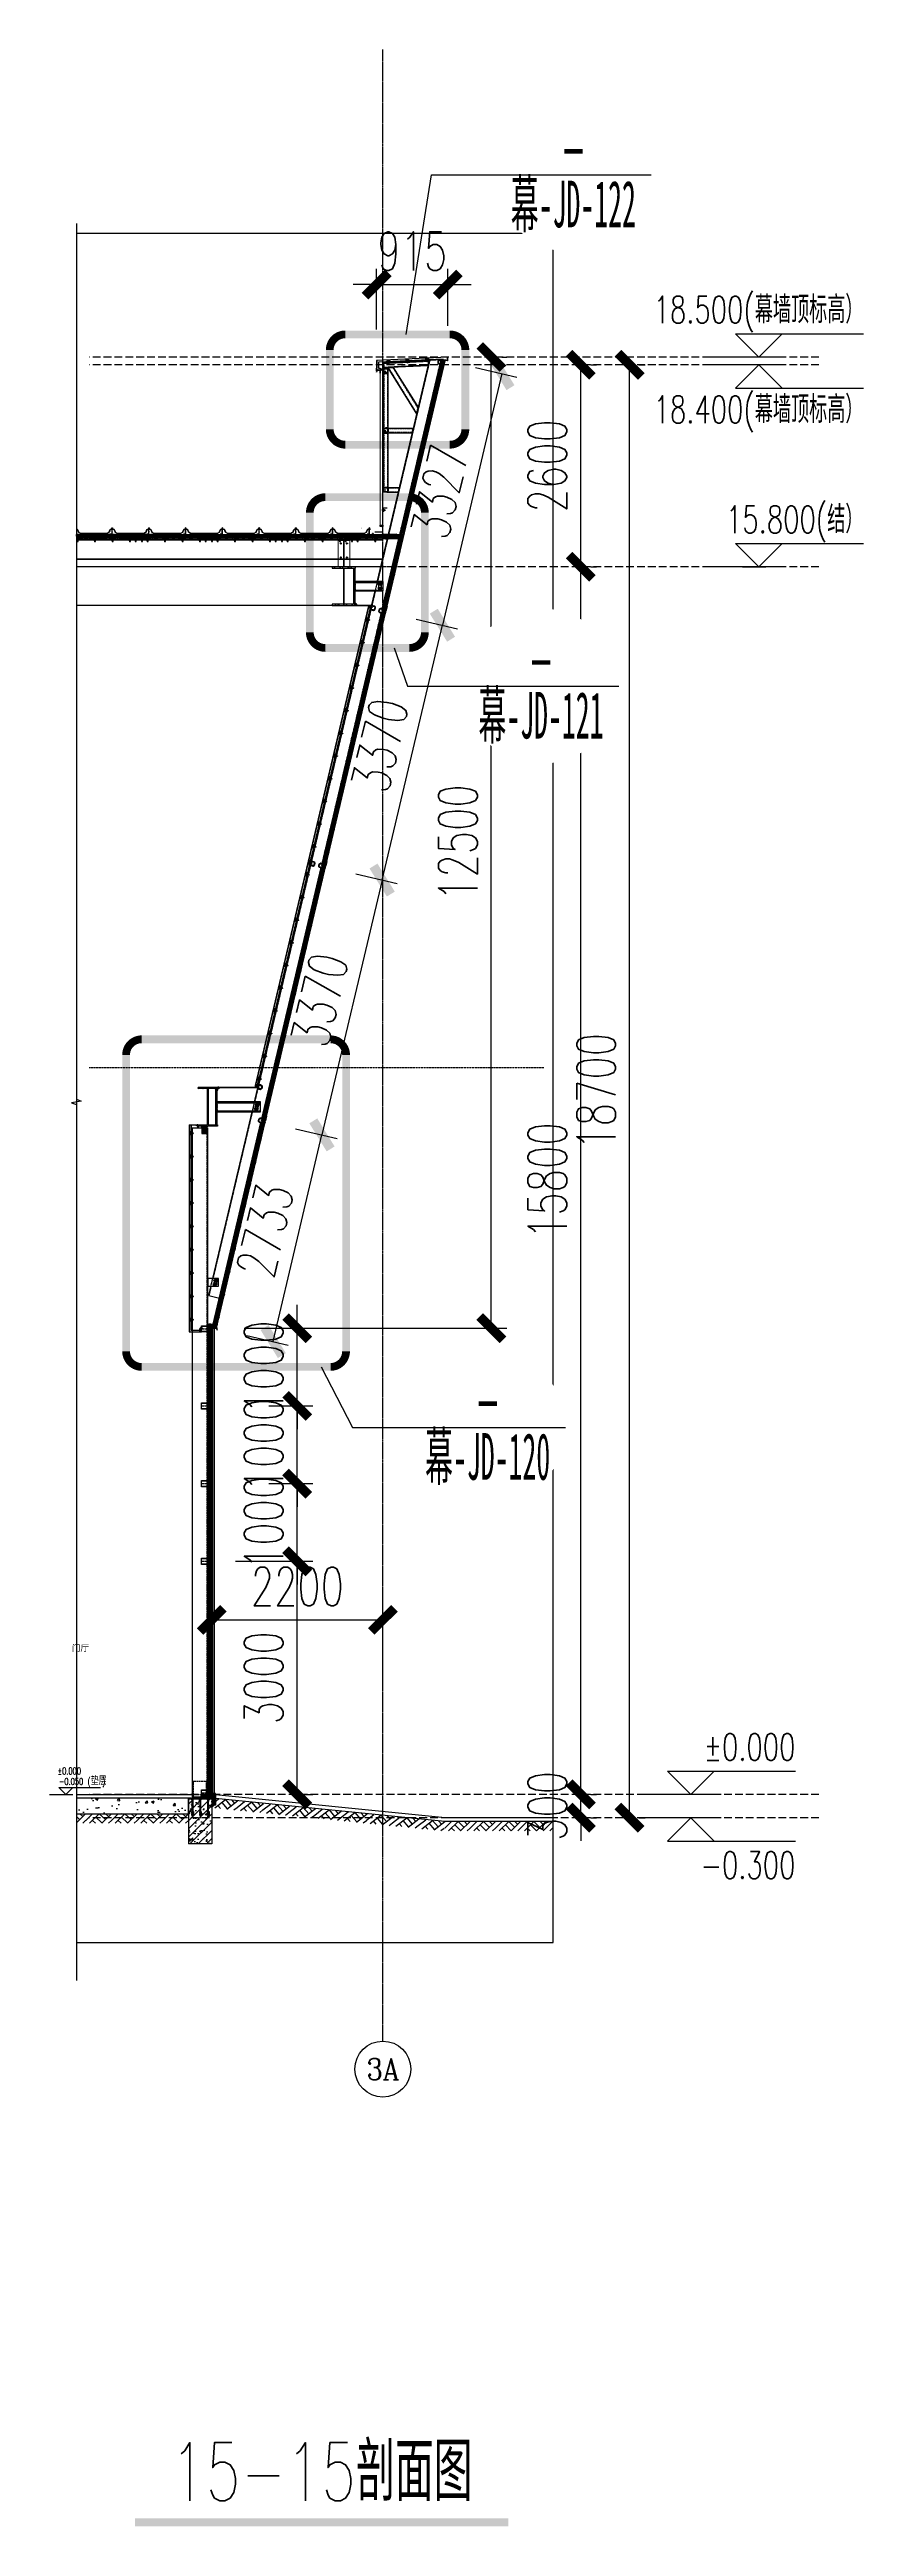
# Model space of a CAD drawing. Extents: x 220580 to 2027826, y -309201 to 71987.
# Drawn here: x 1909354 to 1919820, y -178446 to -146566 of the extents above; entities that cross this region are included whole.
import ezdxf
from ezdxf.enums import TextEntityAlignment as Align
from ezdxf.xclip import XClip

# ---------------------------------------------------------------- set-up
doc = ezdxf.new("R2010")
doc.units = 0
for name, pattern in [('20剖面图$0$__DASH', [0.35, 0.25, -0.1]), ('AUSGEZOGEN', [0]), ('CENTER', [2, 1.25, -0.25, 0.25, -0.25]), ('DASH', [0.35, 0.25, -0.1]), ('ZN-CENTER', [2, 1.25, -0.25, 0.25, -0.25]), ('ZN-DASH', [0.35, 0.25, -0.1]), ('ZN-DOT', [0.25, 0, -0.25])]:
    doc.linetypes.add(name, pattern=pattern)
for name, color, linetype in [('!ZN1-填充-8', 8, 'Continuous'), ('!ZN1-文字-7', 7, 'Continuous'), ('!ZN3-不锈钢板幕墙-7', 7, 'Continuous'), ('!ZN3-玻璃幕墙-4', 4, 'Continuous'), ('!ZN3-铝板幕墙-3', 3, 'Continuous'), ('!ZN4-焊缝-8', 8, 'Continuous'), ('!ZN4-辅助材料-1', 1, 'Continuous'), ('!ZN4-配件-11', 11, 'Continuous'), ('!ZN5-钢材投影-40', 40, 'Continuous'), ('!ZN5-钢材断面-2', 2, 'Continuous'), ('!ZN5-铝材投影-112', 112, 'Continuous'), ('!ZN5-铝材断面-6', 6, 'Continuous'), ('!ZN6-层高线-8', 8, 'ZN-DOT'), ('!ZN6-虚线-8', 8, 'ZN-DASH'), ('!ZN6-轴线-1', 1, 'ZN-CENTER'), ('0-cxFrame', 155, 'Continuous'), ('1 轴线 辅助线', 1, 'CENTER'), ('11紧固件', 11, 'Continuous'), ('20剖面图$0$A-AXIS-D', 1, 'Continuous'), ('20剖面图$0$A-HATCH-1', 252, 'Continuous'), ('20剖面图$0$A-HATCH-2', 251, 'Continuous'), ('20剖面图$0$A-LIN-V', 9, 'Continuous'), ('20剖面图$0$A-SFCE', 30, 'Continuous'), ('20剖面图$0$AS-COLN', 6, 'Continuous'), ('20剖面图$0$AS-WALL', 40, 'Continuous'), ('20剖面图$0$DIM_ELEV', 3, 'Continuous'), ('20剖面图$0$DIM_SYMB', 3, 'Continuous'), ('20剖面图$0$PUB_HATCH', 8, 'Continuous'), ('20剖面图$0$PUB_TEXT', 7, 'Continuous'), ('20剖面图$0$建-墙-填充', 8, 'Continuous'), ('20剖面图$0$建-柱-钢', 9, 'Continuous'), ('2钢材断面', 2, 'Continuous'), ('3符号', 173, 'Continuous'), ('3索引', 3, 'Continuous'), ('40钢材投影', 40, 'Continuous'), ('4玻璃幕墙', 4, 'Continuous'), ('A-AXIS-DP', 126, 'Continuous'), ('A-LIN-V', 9, 'Continuous'), ('A_Hatch', 8, 'Continuous'), ('ALT_CEN-0-30', 1, 'CENTER'), ('AS-WALL', 40, 'Continuous'), ('BWM', 8, 'Continuous'), ('DIM', 173, 'Continuous'), ('Fill', 8, 'Continuous'), ('Glass cotton', 95, 'Continuous'), ('pj', 4, 'Continuous'), ('qianming', 155, 'Continuous'), ('SEAMLOK75 - SHEET', 6, 'Continuous'), ('V900型压型底板', 190, 'Continuous'), ('ZX', 240, 'CENTER'), ('型材截面颜色', 253, 'Continuous'), ('焊缝', 8, 'Continuous'), ('紧固件', 40, 'Continuous')]:
    doc.layers.add(name, color=color, linetype=linetype)
for name, color, linetype, lineweight in [('0-cxText', 131, 'Continuous', 25), ('0_SCREW RIVET', 4, 'Continuous', 15), ('0CABR-填充', 8, 'Continuous', 5), ('0CABR-密封材料、垫片', 195, 'Continuous', 9), ('0填充', 8, 'Continuous', 13), ('S-dim', 81, 'Continuous', 0), ('屋面板', 6, 'Continuous', 13), ('底板', 2, 'Continuous', 13), ('彩钢板', 6, 'Continuous', 15), ('粗', 7, 'Continuous', 50), ('轮廓线', 3, 'Continuous', 211), ('防火岩棉', 252, 'Continuous', 13)]:
    doc.layers.add(name, color=color, linetype=linetype, lineweight=lineweight)
doc.layers.add('20剖面图$0$A-加建区域', color=47, linetype='Continuous', plot=False)
doc.layers.add('@ZN-型材编号（非打印层）', color=8, linetype='Continuous', plot=False)
doc.styles.add('20剖面图$0$_TCH_AXIS', font='COMPLEX', dxfattribs={"bigfont": 'GBCBIG'})
doc.styles.add('20剖面图$0$_TCH_DIM', font='SIMPLEX', dxfattribs={"bigfont": 'GBCBIG'})
doc.styles.add('20剖面图$0$图框', font='')
doc.styles.add('BZHZ', font='bzxw', dxfattribs={"width": 0.8, "bigfont": 'bzhz'})
doc.styles.add('cx_biaoti', font='')
doc.styles.add('cx_tuming', font='simhei.ttf')
doc.styles.add('cx_tuqian1', font='')
doc.styles.add('DHTEXT-1', font='ROMANS.shx', dxfattribs={"width": 0.7, "bigfont": 'CHINESE.shx'})
doc.styles.add('FS', font='simplex.shx', dxfattribs={"width": 0.7, "height": 5, "bigfont": 'TSSDCHN.SHX'})
doc.styles.add('中南符号', font='simhei.ttf')
doc.styles.add('卓越符号', font='ROMANS.shx', dxfattribs={"width": 0.7, "bigfont": 'CHINESE.shx'})
doc.styles.add('图框宋体', font='', dxfattribs={"width": 0.75})
doc.styles.add('黑体', font='simhei.ttf', dxfattribs={"height": 12})
doc.styles.get('20剖面图$0$图框').set_extended_font_data('SimSun')
doc.styles.get('cx_biaoti').set_extended_font_data('SimSun')
doc.styles.get('cx_tuqian1').set_extended_font_data('SimSun')
doc.styles.get('图框宋体').set_extended_font_data('SimSun')
doc.dimstyles.new('ZN200', dxfattribs={"dimscale": 200, "dimtxt": 2.5, "dimasz": 1.5, "dimexe": 1, "dimexo": 2, "dimgap": 0.9, "dimtad": 1, "dimdec": 0, "dimdsep": 46, "dimtxsty": 'DHTEXT-1', "dimblk": 'ARCHTICK', "dimcen": 2.5, "dimclrd": 173, "dimclre": 173, "dimclrt": 7, "dimazin": 2, "dimtfac": 1, "dimtdec": 0, "dimtix": 1, "dimtmove": 2, "dimatfit": 3, "dimfxl": 0, "dimtolj": 1, "dimtzin": 0, "dimarcsym": 0})
doc.dimstyles.new('ZN3', dxfattribs={"dimscale": 3, "dimtxt": 2.5, "dimasz": 1.5, "dimexe": 1, "dimexo": 2, "dimgap": 0.9, "dimtad": 1, "dimdec": 0, "dimdsep": 46, "dimtxsty": 'DHTEXT-1', "dimblk": 'ARCHTICK', "dimcen": 2.5, "dimclrd": 173, "dimclre": 173, "dimclrt": 7, "dimazin": 2, "dimtfac": 1, "dimtix": 1, "dimtmove": 2, "dimatfit": 3, "dimfxl": 0, "dimarcsym": 0})
pattern_1 = [(180, (-1731.706, 294.7402), (-3e-16, -2.38125), []), (240, (-1731.706, 294.7402), (2.062223, -1.190625), []), (300, (-1731.706, 294.7402), (2.062223, 1.190625), [])]
pattern_2 = [(0, (104147.1523, 29987.512), (0.79375, 1.5875), [0, -1.5875])]
pattern_3 = [(45, (104147.1523, 29987.512), (-1.122532015, 1.122532015), []), (135, (104147.1523, 29987.512), (-1.122532015, -1.122532015), [])]
pattern_4 = [(90, (0, 14), (-1.5875, 0.79375), [0, -1.5875])]
pattern_5 = [(135, (0, 14), (-1.12253, -1.12253), []), (225, (0, 14), (1.12253, -1.12253), [])]

# ---------------------------------------------------------------- blocks, each defined once
blk = doc.blocks.new('_ArchTick')
at = {"color": 0, "linetype": 'ByBlock', "const_width": 0.4}
blk.add_lwpolyline([(-0.5, -0.5), (0.5, 0.5)], dxfattribs=at)
blk = doc.blocks.new('*D583')
at = {"layer": 'Defpoints', "color": 0, "ltscale": 30, "transparency": 16777216}
for p in [(1915916, -169023), (1916186, -169023), (1915916, -169323)]:
    blk.add_point(p, dxfattribs=at)
at = {"layer": 'DIM', "color": 173, "linetype": 'ByBlock', "lineweight": -2, "ltscale": 30, "transparency": 16777216}
for p, q in [((1916186, -169023), (1916186, -168723)), ((1916186, -169323), (1916186, -169023)), ((1916316, -169023), (1916386, -169023)), ((1916186, -169323), (1916186, -169623)), ((1916316, -169323), (1916386, -169323))]:
    blk.add_line(p, q, dxfattribs=at)
at = {"layer": 'DIM', "color": 173, "lineweight": -2, "ltscale": 30, "transparency": 16777216, "xscale": 300, "yscale": 300, "zscale": 300}
for p, rotation in [((1916186, -169023), 270), ((1916186, -169323), 90)]:
    blk.add_blockref('_ArchTick', p, dxfattribs=dict(at, rotation=rotation))
at = {"layer": 'DIM', "color": 7, "ltscale": 30, "transparency": 16777216, "insert": (1915756, -169173), "char_height": 500, "attachment_point": 5, "rotation": 90, "style": 'DHTEXT-1'}
blk.add_mtext('300', dxfattribs=at)
blk = doc.blocks.new('*D681')
at = {"layer": 'Defpoints', "color": 0, "ltscale": 30, "transparency": 16777216}
for p in [(1915916, -153223), (1916186, -153223), (1915916, -169023)]:
    blk.add_point(p, dxfattribs=at)
at = {"layer": 'DIM', "color": 173, "linetype": 'ByBlock', "lineweight": -2, "ltscale": 30, "transparency": 16777216}
for p, q in [((1916186, -169023), (1916186, -153223)), ((1916316, -153223), (1916386, -153223)), ((1916316, -169023), (1916386, -169023))]:
    blk.add_line(p, q, dxfattribs=at)
at = {"layer": 'DIM', "color": 173, "lineweight": -2, "ltscale": 30, "transparency": 16777216, "xscale": 300, "yscale": 300, "zscale": 300}
for p, rotation in [((1916186, -153223), 90), ((1916186, -169023), 270)]:
    blk.add_blockref('_ArchTick', p, dxfattribs=dict(at, rotation=rotation))
at = {"layer": 'DIM', "color": 7, "ltscale": 30, "transparency": 16777216, "insert": (1915756, -161123), "char_height": 500, "attachment_point": 5, "rotation": 90, "style": 'DHTEXT-1'}
blk.add_mtext('15800', dxfattribs=at)
blk = doc.blocks.new('*D682')
at = {"layer": 'Defpoints', "color": 0, "ltscale": 30, "transparency": 16777216}
for p in [(1915916, -150623), (1916186, -150623), (1915916, -153223)]:
    blk.add_point(p, dxfattribs=at)
at = {"layer": 'DIM', "color": 173, "linetype": 'ByBlock', "lineweight": -2, "ltscale": 30, "transparency": 16777216}
for p, q in [((1916186, -153223), (1916186, -150623)), ((1916316, -150623), (1916386, -150623)), ((1916316, -153223), (1916386, -153223))]:
    blk.add_line(p, q, dxfattribs=at)
at = {"layer": 'DIM', "color": 173, "lineweight": -2, "ltscale": 30, "transparency": 16777216, "xscale": 300, "yscale": 300, "zscale": 300}
for p, rotation in [((1916186, -150623), 90), ((1916186, -153223), 270)]:
    blk.add_blockref('_ArchTick', p, dxfattribs=dict(at, rotation=rotation))
at = {"layer": 'DIM', "color": 7, "ltscale": 30, "transparency": 16777216, "insert": (1915756, -151923), "char_height": 500, "attachment_point": 5, "rotation": 90, "style": 'DHTEXT-1'}
blk.add_mtext('2600', dxfattribs=at)
blk = doc.blocks.new('*D683')
at = {"layer": 'Defpoints', "color": 0, "ltscale": 30, "transparency": 16777216}
for p in [(1916534, -150623), (1916813, -150623), (1916534, -169323)]:
    blk.add_point(p, dxfattribs=at)
at = {"layer": 'DIM', "color": 173, "linetype": 'ByBlock', "lineweight": -2, "ltscale": 30, "transparency": 16777216}
for p, q in [((1916813, -169323), (1916813, -150623)), ((1916934, -150623), (1917013, -150623)), ((1916934, -169323), (1917013, -169323))]:
    blk.add_line(p, q, dxfattribs=at)
at = {"layer": 'DIM', "color": 173, "lineweight": -2, "ltscale": 30, "transparency": 16777216, "xscale": 300, "yscale": 300, "zscale": 300}
for p, rotation in [((1916813, -150623), 90), ((1916813, -169323), 270)]:
    blk.add_blockref('_ArchTick', p, dxfattribs=dict(at, rotation=rotation))
at = {"layer": 'DIM', "color": 7, "ltscale": 30, "transparency": 16777216, "insert": (1916383, -159973), "char_height": 500, "attachment_point": 5, "rotation": 90, "style": 'DHTEXT-1'}
blk.add_mtext('18700', dxfattribs=at)
blk = doc.blocks.new('*U474')
at = {"const_width": 0.7}
blk.add_lwpolyline([(-16, 0), (16, 0)], dxfattribs=at)
at = {"color": 0, "style": '卓越符号', "width": 0.7, "flags": 8}
blk.add_attdef('图名', text='', height=5, dxfattribs=at).set_placement((0, 1.85), align=Align.CENTER)
blk.add_attdef('比例', (18.8, 1.85), '', height=4, dxfattribs=at)
blk = doc.blocks.new('*U475')
at = {"ltscale": 10}
blk.add_line((3.48, 0), (-6.85, 0), dxfattribs=at)
blk.add_lwpolyline([(3, 3), (0, 0), (-3, 3), (13.45, 3)])
at = {"color": 0, "style": '卓越符号', "width": 0.7, "flags": 8}
blk.add_attdef('±0.000', text='', height=3.5, dxfattribs=at).set_placement((13.45, 4.35), align=Align.RIGHT)
blk = doc.blocks.new('*U476')
at = {"ltscale": 10}
blk.add_line((3.48, 0), (-6.85, 0), dxfattribs=at)
blk.add_lwpolyline([(3, -3), (0, 0), (-3, -3), (13.45, -3)])
at = {"color": 0, "style": '卓越符号', "width": 0.7, "flags": 8}
blk.add_attdef('±0.000', text='', height=3.5, dxfattribs=at).set_placement((13.45, -7.85), align=Align.RIGHT)
blk = doc.blocks.new('*U453')
at = {"ltscale": 10}
blk.add_line((3.48, 0), (-6.85, 0), dxfattribs=at)
blk.add_lwpolyline([(3, 3), (0, 0), (-3, 3), (13.45, 3)])
at = {"color": 0, "style": '卓越符号', "width": 0.7, "flags": 8}
blk.add_attdef('±0.000', text='', height=3.5, dxfattribs=at).set_placement((13.45, 4.35), align=Align.RIGHT)
blk = doc.blocks.new('*U454')
at = {"ltscale": 10}
blk.add_line((3.48, 0), (-6.85, 0), dxfattribs=at)
blk.add_lwpolyline([(3, 3), (0, 0), (-3, 3), (13.45, 3)])
at = {"color": 0, "style": '卓越符号', "width": 0.7, "flags": 8}
blk.add_attdef('±0.000', text='', height=3.5, dxfattribs=at).set_placement((13.45, 4.35), align=Align.RIGHT)
blk = doc.blocks.new('*U455')
at = {"ltscale": 10}
blk.add_line((3.48, 0), (-6.85, 0), dxfattribs=at)
blk.add_lwpolyline([(3, -3), (0, 0), (-3, -3), (13.45, -3)])
at = {"color": 0, "style": '卓越符号', "width": 0.7, "flags": 8}
blk.add_attdef('±0.000', text='', height=3.5, dxfattribs=at).set_placement((13.45, -7.85), align=Align.RIGHT)
blk = doc.blocks.new('*U1949')
at = {"color": 0, "linetype": 'CENTER', "ltscale": 3}
blk.add_line((-5, 0), (21, 0), dxfattribs=at)
at = {"linetype": 'ByBlock', "ltscale": 10}
for p, q in [((0, 2), (12, 2)), ((1, 2), (2, -2)), ((3, 2), (3, -2)), ((4, 2), (5, -2)), ((6, 2), (6, -2)), ((7, 2), (8, -2)), ((9, 2), (10, -2)), ((11, 2), (11, -2)), ((12, -2), (0, -2))]:
    blk.add_line(p, q, dxfattribs=at)
blk.add_lwpolyline([(-3, 0), (-4, 0, -0.147478), (-2, 5), (0, 5), (0, -5), (-2, -5, -0.147478), (-4, 0), (-3, 0)], format="xyb", close=True, dxfattribs=at)
for points in [[(1, -2), (1, 2), (1, 2), (1, 2), (2, -2), (2, -2)], [(3, -2), (2, 2), (3, 2), (3, 2), (4, -2), (3, -2)], [(5, -2), (4, 2), (4, 2), (5, 2), (5, -2), (5, -2)], [(6, -2), (5, 2), (6, 2), (6, 2), (7, -2), (6, -2)], [(8, -2), (7, 2), (7, 2), (8, 2), (8, -2), (8, -2)], [(9, -2), (9, 2), (9, 2), (9, 2), (10, -2), (10, -2)], [(11, -2), (10, 2), (11, 2), (11, 2), (12, -2), (11, -2)]]:
    blk.add_lwpolyline(points, close=True, dxfattribs=at)
for points in [[(12, -2, -0.414214), (13, -2), (13, -2), (17, -2), (19, 0), (19, 0), (17, 2), (13, 2), (13, 2, -0.396102), (12, 2)], [(14, -2), (14, -1), (14, -1, -0.530462), (13, -1), (13, 0, -0.651316), (13, 0), (14, 0), (15, 1), (19, 0, -0.201226), (17, 2)]]:
    blk.add_lwpolyline(points, format="xyb", dxfattribs=at)
at = {"layer": 'Defpoints', "color": 0, "ltscale": 10, "style": 'DHTEXT-1', "width": 0.7}
blk.add_text('4.8', height=1, rotation=90, dxfattribs=at).set_placement((0, -1), align=Align.CENTER)
blk = doc.blocks.new('ZN-角钢56X56X4')
at = {"layer": '!ZN1-填充-8'}
h = blk.add_hatch(dxfattribs=at)
h.set_pattern_fill('ANSI32', color=256, scale=0.5, style=0)
edge = h.paths.add_edge_path()
edge.add_line((0, 0), (0, 56))
edge.add_line((0, 56), (3, 56))
edge.add_arc((3, 55), 1.33, 360, 450, ccw=False)
edge.add_line((4, 55), (4, 10))
edge.add_arc((10, 10), 6, 180, 270)
edge.add_line((10, 4), (55, 4))
edge.add_arc((55, 3), 1.33, 360, 450, ccw=False)
edge.add_line((56, 3), (56, 0))
edge.add_line((56, 0), (0, 0))
at = {"layer": '!ZN5-钢材断面-2'}
blk.add_lwpolyline([(0, 0), (0, 56), (3, 56, -0.414214), (4, 55), (4, 10, 0.414214), (10, 4), (55, 4, -0.414214), (56, 3), (56, 0), (0, 0)], format="xyb", dxfattribs=at)
blk = doc.blocks.new('*U236')
at = {"layer": '!ZN5-钢材断面-2', "extrusion": (0, 0, -1), "zscale": -1, "rotation": 90}
blk.add_blockref('ZN-角钢56X56X4', (0, 0), dxfattribs=at)
blk = doc.blocks.new('*U1909')
at = {"linetype": 'ByBlock', "ltscale": 15}
for points in [[(0, 51), (-9, 51), (-9, 50), (-1, 50)], [(1, 50), (9, 50), (9, 51), (1, 51)]]:
    blk.add_lwpolyline(points, dxfattribs=at)
blk.add_lwpolyline([(-9, 1), (-9, 0), (9, 0), (9, 1)], close=True, dxfattribs=at)
blk.add_lwpolyline([(1, 1), (1, 50, -0.414214), (1, 51), (11, 51), (14, 51), (11, 52), (1, 52, 0.414214), (-1, 50), (-1, 1)], format="xyb", dxfattribs=at)
at = {"color": 0, "linetype": 'ZN-CENTER', "ltscale": 6}
blk.add_lwpolyline([(16, 51), (1, 51, 0.414214), (0, 50), (0, -2)], format="xyb", dxfattribs=at)
blk = doc.blocks.new('20剖面图$0$$LinePat$素土夯实')
at = {"color": 0}
for p, q in [((0, -210), (210, 0)), ((120, -300), (420, 0)), ((420, 0), (608, -188)), ((495, -300), (795, 0)), ((615, 0), (705, -90)), ((210, -210), (300, -300)), ((315, -105), (502, -293)), ((705, -300), (795, -210))]:
    blk.add_line(p, q, dxfattribs=at)
blk = doc.blocks.new('ZN-角钢30X30X3')
at = {"layer": '!ZN1-填充-8'}
h = blk.add_hatch(dxfattribs=at)
h.set_pattern_fill('ANSI32', color=256, scale=0.5, style=0)
edge = h.paths.add_edge_path()
edge.add_line((0, 0), (0, 30))
edge.add_line((0, 30), (2, 30))
edge.add_arc((2, 29), 1, 360, 450, ccw=False)
edge.add_line((3, 29), (3, 7.5))
edge.add_arc((7.5, 7.5), 4.5, 180, 270)
edge.add_line((7.5, 3), (29, 3))
edge.add_arc((29, 2), 1, 360, 450, ccw=False)
edge.add_line((30, 2), (30, 0))
edge.add_line((30, 0), (0, 0))
at = {"layer": '!ZN5-钢材断面-2'}
blk.add_lwpolyline([(0, 0), (0, 30), (2, 30, -0.4142136), (3, 29), (3, 7.5, 0.4142136), (7.5, 3), (29, 3, -0.4142136), (30, 2), (30, 0), (0, 0)], format="xyb", dxfattribs=at)
blk = doc.blocks.new('*U2033')
at = {"layer": '!ZN5-钢材断面-2', "extrusion": (0, 0, -1), "zscale": -1, "rotation": 90}
blk.add_blockref('ZN-角钢30X30X3', (0, 0), dxfattribs=at)
blk = doc.blocks.new('*U318')
at = {"color": 0, "linetype": 'CENTER', "ltscale": 3}
blk.add_line((10, 0), (-2, 0), dxfattribs=at)
at = {"linetype": 'ByBlock', "lineweight": -2, "ltscale": 10}
for p, q in [((-1, -3), (-1, 3)), ((0, 4), (0, -4)), ((6, 2), (0, 2)), ((6, 3), (6, -2)), ((6, -2), (0, -2))]:
    blk.add_line(p, q, dxfattribs=at)
for centre, radius, start, end in [((4, 0), 5.96, 160.395, 199.605), ((0, 3), 1.2, 90, 180), ((7, 3), 1.5, 348.448, 180), ((6, 0), 2.67, 323.2266, 36.7843), ((16, 0), 8, 164.3308, 195.6692), ((0, -3), 1.2, 180, 270), ((7, -2), 1.5, 180, 11.552)]:
    blk.add_arc(centre, radius, start, end, dxfattribs=at)
at = {"layer": 'Defpoints', "color": 0, "ltscale": 10, "style": 'DHTEXT-1', "width": 0.7}
blk.add_text('D4', height=1, rotation=90, dxfattribs=at).set_placement((7, -2), align=Align.CENTER)
blk = doc.blocks.new('*U1781')
at = {"color": 0, "linetype": 'CENTER', "ltscale": 3}
blk.add_line((24, 0), (-6, 0), dxfattribs=at)
at = {"linetype": 'ByBlock', "ltscale": 10}
for p, q in [((0, 2), (14, 2)), ((1, 3), (2, -3)), ((3, 3), (4, -3)), ((5, 3), (6, -3)), ((7, 3), (8, -3)), ((9, 3), (9, -3)), ((10, 3), (11, -3)), ((12, 3), (13, -3)), ((14, -2), (0, -2))]:
    blk.add_line(p, q, dxfattribs=at)
blk.add_lwpolyline([(-4, 1, -0.137385), (-2, 6), (0, 6), (0, -5), (-2, -5, -0.137385), (-4, -1), (-3, -1), (-3, 1)], format="xyb", close=True, dxfattribs=at)
for points in [[(2, -2), (1, 2), (1, 3), (2, 2), (3, -2), (2, -3)], [(4, -2), (3, 2), (3, 3), (4, 2), (4, -2), (4, -3)], [(5, -2), (5, 2), (5, 3), (5, 2), (6, -2), (6, -3)], [(7, -2), (6, 2), (7, 3), (7, 2), (8, -2), (8, -3)], [(9, -2), (8, 2), (9, 3), (9, 2), (10, -2), (9, -3)], [(11, -2), (10, 2), (10, 3), (11, 2), (12, -2), (11, -3)], [(13, -2), (12, 2), (12, 3), (13, 2), (13, -2), (13, -3)]]:
    blk.add_lwpolyline(points, close=True, dxfattribs=at)
for points in [[(14, -2, -0.414214), (14, -2), (14, -2), (20, -2), (22, 0), (22, 0), (20, 2), (14, 2), (14, 2, -0.414214), (14, 2)], [(17, -2), (16, -1), (16, -2, -0.530462), (15, -1), (15, 0, -0.651316), (15, 1), (16, 0), (17, 1), (22, 0, -0.201226), (20, 2)]]:
    blk.add_lwpolyline(points, format="xyb", dxfattribs=at)
at = {"layer": 'Defpoints', "color": 0, "ltscale": 10, "style": 'DHTEXT-1', "width": 0.7}
blk.add_text('5.5', height=1, rotation=90, dxfattribs=at).set_placement((0, -1), align=Align.CENTER)
blk = doc.blocks.new('16胶缝')
at = {"layer": '!ZN1-填充-8', "ltscale": 0.1}
h = blk.add_hatch(dxfattribs=at)
h.set_pattern_fill('HONEY', color=256, scale=10, style=0)
h.set_pattern_definition([(5e-15, (-19679.56, -11324.3713), (1.875, 1.08253175), [1.25, -2.5]), (120, (-19679.56, -11324.3713), (-1.874999996, 1.082531757), [1.25, -2.5]), (60, (-19679.56, -11324.3713), (4e-09, 2.165063507), [-2.5, 1.25])])
edge = h.paths.add_edge_path()
edge.add_ellipse((8, 13), major_axis=(0, -8.15), ratio=0.981746, start_angle=0, end_angle=360)
h = blk.add_hatch(dxfattribs=at)
h.set_pattern_fill('ANSI36', color=256, scale=10, style=0)
h.set_pattern_definition([(45, (-19679.5754, -11324.3713), (0.66291261, 2.43067956), [3.125, -0.625, 0, -0.625])])
edge = h.paths.add_edge_path()
edge.add_ellipse((8, 13), major_axis=(0.87, 8.1), ratio=0.981332, start_angle=124.6263, end_angle=247.3977, ccw=False)
edge.add_arc((0, 10), 1.2, 269.9716, 324.4867, ccw=False)
edge.add_line((0, 9), (0, 0))
edge.add_arc((8, -25), 26.2, 432.2032, 467.7968, ccw=False)
edge.add_line((16, 0), (16, 9))
edge.add_arc((16, 10), 1.23, 216.5906, 269.6986, ccw=False)
at = {"layer": '!ZN4-辅助材料-1', "color": 1, "ltscale": 0.1}
blk.add_arc((8, -25), 26.2, 72.2032, 107.7968, dxfattribs=at)
blk.add_ellipse((8, 13), major_axis=(0, -8.15), ratio=0.981746, dxfattribs=at)
blk.add_point((8, 0), dxfattribs=at)
blk = doc.blocks.new('胶缝断面')
at = {"color": 7, "ltscale": 0.1, "extrusion": (0, 0, -1), "zscale": -1, "rotation": 180}
blk.add_blockref('16胶缝', (8, 0), dxfattribs=at)
blk = doc.blocks.new('*U1824')
at = {"color": 0, "linetype": 'ZN-CENTER', "ltscale": 3}
blk.add_line((24, 0), (-7, 0), dxfattribs=at)
at = {"ltscale": 10}
for p, q in [((-1, 5), (-5, 5)), ((-5, -3), (-5, 3)), ((-1, 2), (-5, 2)), ((-1, -5), (-1, 5)), ((0, -5), (0, 5)), ((0, 5), (0, 5)), ((0, 2), (14, 2)), ((1, 3), (2, -3)), ((3, 3), (4, -3)), ((5, 3), (6, -3)), ((7, 3), (8, -3)), ((9, 3), (9, -3)), ((10, 3), (11, -3)), ((12, 3), (13, -3)), ((-1, -2), (-5, -2)), ((-1, -5), (-5, -5)), ((14, -2), (0, -2)), ((0, -5), (0, -5))]:
    blk.add_line(p, q, dxfattribs=at)
for points in [[(2, -2), (1, 2), (1, 3), (2, 2), (3, -2), (2, -3)], [(4, -2), (3, 2), (3, 3), (4, 2), (4, -2), (4, -3)], [(5, -2), (5, 2), (5, 3), (5, 2), (6, -2), (6, -3)], [(7, -2), (6, 2), (7, 3), (7, 2), (8, -2), (8, -3)], [(9, -2), (8, 2), (9, 3), (9, 2), (10, -2), (9, -3)], [(11, -2), (10, 2), (10, 3), (11, 2), (12, -2), (11, -3)], [(13, -2), (12, 2), (12, 3), (13, 2), (13, -2), (13, -3)]]:
    blk.add_lwpolyline(points, close=True, dxfattribs=at)
for points in [[(14, -2, -0.414214), (14, -2), (14, -2), (20, -2), (22, 0), (22, 0), (20, 2), (14, 2), (14, 2, -0.414214), (14, 2)], [(17, -2), (16, -1), (16, -2, -0.530462), (15, -1), (15, 0, -0.651316), (15, 1), (16, 0), (17, 1), (22, 0, -0.201226), (20, 2)]]:
    blk.add_lwpolyline(points, format="xyb", dxfattribs=at)
for centre, radius, start, end in [((-4, 3), 1.58, 133.1736, 226.8264), ((0, 0), 5.58, 155.5673, 204.4327), ((0, 3), 1.58, 133.1736, 226.8264), ((4, 0), 5.58, 155.5673, 204.4327), ((7, -3), 11.3, 132.4922, 138.6064), ((-4, -3), 1.58, 133.1736, 226.8264), ((0, -3), 1.58, 133.1736, 226.8264), ((7, 3), 11.3, 221.3936, 227.5078)]:
    blk.add_arc(centre, radius, start, end, dxfattribs=at)
at = {"layer": 'Defpoints', "color": 0, "ltscale": 10, "style": 'DHTEXT-1', "width": 0.7}
blk.add_text('5.5', height=1, rotation=90, dxfattribs=at).set_placement((-2, -1), align=Align.CENTER)
blk = doc.blocks.new('*U2097')
at = {"color": 0, "linetype": 'CENTER', "ltscale": 3}
for p, q in [((5, 0), (-5, 0)), ((0, 5), (0, -5))]:
    blk.add_line(p, q, dxfattribs=at)
at = {"linetype": 'ByBlock', "ltscale": 10}
for radius in [4.2, 2, 1.23]:
    blk.add_circle((0, 0), radius, dxfattribs=at)
blk = doc.blocks.new('*U1915')
at = {"ltscale": 0.125}
blk.add_wipeout([(-20, -30), (20, -30), (20, -5), (-20, -5)], dxfattribs=at).dxf.layer = '!ZN6-虚线-8'
at = {"layer": '!ZN1-填充-8'}
h = blk.add_hatch(dxfattribs=at)
h.set_pattern_fill('NET3', color=256, scale=0.75, angle=180, style=0)
h.set_pattern_definition(pattern_1)
h.paths.add_polyline_path([(20, 0), (-20, 0), (-20, -2), (20, -2)])
at = {"layer": '!ZN5-铝材投影-112'}
blk.add_lwpolyline([(20, -2), (-20, -2), (-20, -30), (20, -30)], close=True, dxfattribs=at)
at = {"layer": '!ZN6-虚线-8', "color": 8, "linetype": 'ZN-DASH', "ltscale": 20}
blk.add_line((-20, -10), (20, -10), dxfattribs=at)
at = {"layer": '!ZN6-虚线-8', "linetype": 'ZN-DASH', "ltscale": 10}
for p, q in [((-8, -5), (-8, -2)), ((8, -5), (8, -2))]:
    blk.add_line(p, q, dxfattribs=at)
at = {"layer": '!ZN4-配件-11', "color": 1, "xscale": -1, "rotation": 270}
for name, p in [('*U1824', (0, -5)), ('*U2097', (-10, -20)), ('*U2097', (10, -20))]:
    blk.add_blockref(name, p, dxfattribs=at)
at = {"ltscale": 0.25}
blk.add_wipeout([(20, 0), (20, -2), (-20, -2), (-20, 0)], dxfattribs=at).dxf.layer = '!ZN4-辅助材料-1'
at = {"layer": '!ZN4-辅助材料-1'}
blk.add_lwpolyline([(20, 0), (-20, 0), (-20, -2), (20, -2)], close=True, dxfattribs=at)
at = {"layer": '!ZN5-铝材投影-112', "ltscale": 0.25}
blk.add_line((-20, -5), (20, -5), dxfattribs=at)
blk = doc.blocks.new('铝板16mm胶缝')
at = {"layer": '!ZN1-填充-8'}
h = blk.add_hatch(dxfattribs=at)
h.set_pattern_fill('ANSI35', color=256, scale=0.5, angle=-270, style=0)
h.set_pattern_definition([(135, (0, 0), (-1.12253, -1.12253), []), (135, (0, 1.1225), (-1.12253, -1.12253), [1.984375, -0.396875, 0, -0.396875])])
edge = h.paths.add_edge_path()
edge.add_line((-1, 1), (-1, 15))
edge.add_line((-17, 1), (-16, 15))
edge.add_ellipse((-9, 15), major_axis=(-8, 0), ratio=0.974793, start_angle=0, end_angle=180)
edge.add_arc((-9, -14), 17.7, 63.1657, 116.8343)
h = blk.add_hatch(dxfattribs=at)
h.set_pattern_fill('HONEY', color=256, scale=0.7, angle=-270, style=0)
h.set_pattern_definition([(90, (10097.3199, 185.0233), (-0.9623705, 1.666875), [1.11125, -2.2225]), (210, (10097.3199, 185.0233), (-0.962370845, -1.6668748), [1.11125, -2.2225]), (150, (10097.3199, 185.0233), (-1.924741345, 2e-07), [-2.2225, 1.11125])])
edge = h.paths.add_edge_path()
edge.add_ellipse((-9, 15), major_axis=(-8, 0), ratio=0.974793, start_angle=0, end_angle=360)
at = {"layer": '!ZN4-辅助材料-1', "ltscale": 0.5}
blk.add_arc((-9, -14), 17.7, 63.1657, 116.8343, dxfattribs=at)
blk.add_ellipse((-9, 15), major_axis=(-8, 0), ratio=0.974793, dxfattribs=at)
at = {"layer": 'Defpoints', "ltscale": 0.5}
for p in [(-17, -1), (-9, -1), (0, -1)]:
    blk.add_point(p, dxfattribs=at)
blk = doc.blocks.new('铝板连接件1(新规)')
at = {"layer": '!ZN1-填充-8'}
h = blk.add_hatch(dxfattribs=at)
h.set_pattern_fill('NET3', color=256, scale=0.4, angle=180, style=0)
h.set_pattern_definition([(180, (18968.597, 39999.0891), (-1e-15, -1.27), []), (240, (18968.597, 39999.0891), (1.099852263, -0.635), []), (300, (18968.597, 39999.0891), (1.099852263, 0.635), [])])
h.paths.add_polyline_path([(-13, 2), (-13, 0), (14, 0), (14, 2)])
at = {"layer": '!ZN4-辅助材料-1', "ltscale": 5}
blk.add_lwpolyline([(-13, 2), (-13, 0), (14, 0), (14, 2)], close=True, dxfattribs=at)
at = {"layer": '!ZN5-铝材投影-112'}
for points in [[(12, 2), (-13, 2), (-13, 30), (-10, 30), (-10, 5), (12, 5)], [(-11, 2), (14, 2), (14, 30), (11, 30), (11, 5), (-11, 5)]]:
    blk.add_lwpolyline(points, close=True, dxfattribs=at)
at = {"layer": '!ZN4-配件-11', "color": 1, "rotation": 270}
blk.add_blockref('*U1824', (0, 5), dxfattribs=at)
blk = doc.blocks.new('*U1825')
at = {"color": 0, "linetype": 'CENTER', "ltscale": 3}
blk.add_line((10, 0), (-2, 0), dxfattribs=at)
at = {"linetype": 'ByBlock', "lineweight": -2, "ltscale": 10}
for p, q in [((-1, -3), (-1, 3)), ((0, 4), (0, -4)), ((6, 2), (0, 2)), ((6, 3), (6, -2)), ((6, -2), (0, -2))]:
    blk.add_line(p, q, dxfattribs=at)
for centre, radius, start, end in [((4, 0), 5.96, 160.395, 199.605), ((0, 3), 1.2, 90, 180), ((7, 3), 1.5, 348.448, 180), ((6, 0), 2.67, 323.2266, 36.7843), ((16, 0), 8, 164.3308, 195.6692), ((0, -3), 1.2, 180, 270), ((7, -2), 1.5, 180, 11.552)]:
    blk.add_arc(centre, radius, start, end, dxfattribs=at)
at = {"layer": 'Defpoints', "color": 0, "ltscale": 10, "style": 'DHTEXT-1', "width": 0.7}
blk.add_text('D4', height=1, rotation=90, dxfattribs=at).set_placement((7, -2), align=Align.CENTER)
blk = doc.blocks.new('*U1710')
at = {"layer": '!ZN3-铝板幕墙-3'}
for p, q in [((-14, -5), (-71, -5)), ((14, -5), (24, -5))]:
    blk.add_line(p, q, dxfattribs=at)
for points in [[(-71, -30), (-10, -30, 0.414214), (-8, -28), (-8, -5), (-10, -5), (-10, -27, -0.414214), (-11, -28), (-71, -28)], [(24, -30), (10, -30, -0.414214), (8, -28), (8, -5), (10, -5), (10, -27, 0.414214), (11, -28), (24, -28)]]:
    blk.add_lwpolyline(points, format="xyb", dxfattribs=at)
at = {"layer": '!ZN4-辅助材料-1'}
blk.add_blockref('铝板16mm胶缝', (8, -29), dxfattribs=at)
at = {"layer": '!ZN4-配件-11', "rotation": 180}
blk.add_blockref('铝板连接件1(新规)', (0, 5), dxfattribs=at)
at = {"layer": '!ZN4-配件-11', "color": 1, "xscale": -1}
blk.add_blockref('*U1825', (-8, -16), dxfattribs=at)
at = {"layer": '!ZN4-配件-11', "color": 1}
blk.add_blockref('*U1825', (8, -16), dxfattribs=at)
blk = doc.blocks.new('方管钢50x4')
at = {"layer": 'Fill'}
h = blk.add_hatch(dxfattribs=at)
h.set_pattern_fill('ANSI32', color=8, scale=0.5, style=0)
h.set_pattern_definition([(45, (-2819.7443, -883.732), (-3.367596, 3.367596), []), (45, (-2817.499, -883.732), (-3.367596, 3.367596), [])])
edge = h.paths.add_edge_path(flags=16)
edge.add_line((-17, 21), (17, 21))
edge.add_arc((17, 17), 4, 0, 90, ccw=False)
edge.add_line((21, 17), (21, -17))
edge.add_arc((17, -17), 4, 270, 360, ccw=False)
edge.add_line((17, -21), (-17, -21))
edge.add_arc((-17, -17), 4, 180, 270, ccw=False)
edge.add_line((-21, -17), (-21, 17))
edge.add_arc((-17, 17), 4, 90, 180, ccw=False)
edge = h.paths.add_edge_path()
edge.add_line((-17, 25), (17, 25))
edge.add_arc((17, 17), 8, 0, 90, ccw=False)
edge.add_line((25, 17), (25, -17))
edge.add_arc((17, -17), 8, 270, 360, ccw=False)
edge.add_line((17, -25), (-17, -25))
edge.add_arc((-17, -17), 8, 180, 270, ccw=False)
edge.add_line((-25, -17), (-25, 17))
edge.add_arc((-17, 17), 8, 90, 180, ccw=False)
for points in [[(-17, 25), (17, 25, -0.414214), (25, 17), (25, -17, -0.414214), (17, -25), (-17, -25, -0.414214), (-25, -17), (-25, 17, -0.414214)], [(-17, 21), (17, 21, -0.414214), (21, 17), (21, -17, -0.414214), (17, -21), (-17, -21, -0.414214), (-21, -17), (-21, 17, -0.414214)]]:
    blk.add_lwpolyline(points, format="xyb", close=True)
at = {"layer": '@ZN-型材编号（非打印层）', "style": 'DHTEXT-1', "width": 0.7}
blk.add_text('50x4', height=2, dxfattribs=at).set_placement((-1, -23), align=Align.MIDDLE_CENTER)
blk = doc.blocks.new('*U2003')
at = {"layer": '!ZN5-钢材断面-2'}
blk.add_blockref('方管钢50x4', (0, 0), dxfattribs=at)
blk = doc.blocks.new('方管钢60x5')
at = {"layer": 'Fill'}
h = blk.add_hatch(dxfattribs=at)
h.set_pattern_fill('ANSI32', color=8, scale=0.5, style=0)
h.set_pattern_definition([(45, (-2913.3746, -800.701), (-3.367596, 3.367596), []), (45, (-2911.1295, -800.701), (-3.367596, 3.367596), [])])
edge = h.paths.add_edge_path(flags=16)
edge.add_line((-20, 25), (20, 25))
edge.add_arc((20, 20), 5, 0, 90, ccw=False)
edge.add_line((25, 20), (25, -20))
edge.add_arc((20, -20), 5, 270, 360, ccw=False)
edge.add_line((20, -25), (-20, -25))
edge.add_arc((-20, -20), 5, 180, 270, ccw=False)
edge.add_line((-25, -20), (-25, 20))
edge.add_arc((-20, 20), 5, 90, 180, ccw=False)
edge = h.paths.add_edge_path()
edge.add_line((-20, 30), (20, 30))
edge.add_arc((20, 20), 10, 0, 90, ccw=False)
edge.add_line((30, 20), (30, -20))
edge.add_arc((20, -20), 10, 270, 360, ccw=False)
edge.add_line((20, -30), (-20, -30))
edge.add_arc((-20, -20), 10, 180, 270, ccw=False)
edge.add_line((-30, -20), (-30, 20))
edge.add_arc((-20, 20), 10, 90, 180, ccw=False)
for points in [[(-20, 30), (20, 30, -0.414214), (30, 20), (30, -20, -0.414214), (20, -30), (-20, -30, -0.414214), (-30, -20), (-30, 20, -0.414214)], [(-20, 25), (20, 25, -0.414214), (25, 20), (25, -20, -0.414214), (20, -25), (-20, -25, -0.414214), (-25, -20), (-25, 20, -0.414214)]]:
    blk.add_lwpolyline(points, format="xyb", close=True)
at = {"layer": '@ZN-型材编号（非打印层）', "style": 'DHTEXT-1', "width": 0.7}
blk.add_text('60x5', height=2, dxfattribs=at).set_placement((-1, -28), align=Align.MIDDLE_CENTER)
blk = doc.blocks.new('*U1980')
at = {"layer": '!ZN5-钢材断面-2'}
blk.add_blockref('方管钢60x5', (0, 0), dxfattribs=at)
blk = doc.blocks.new('$紧固件$00000145')
at = {"layer": '0_SCREW RIVET'}
for p, q in [((-2, 9), (-2, 7)), ((-2, 7), (-2, 5)), ((-2, 5), (-2, 3)), ((-2, 2), (-2, 1)), ((-2, 0), (-2, -2)), ((3, 9), (3, 8)), ((3, 7), (3, 5)), ((3, 5), (3, 3)), ((3, 3), (3, 1)), ((3, 0), (3, -1)), ((-2, -2), (-2, -4)), ((-2, -4), (-2, -6)), ((-2, -7), (-2, -8)), ((-2, -9), (-2, -10)), ((-2, -11), (-2, -13)), ((-2, -13), (-2, -15)), ((-2, -15), (-2, -17)), ((-2, -18), (-2, -19)), ((-2, -20), (-2, -25)), ((-2, -25), (1, -27)), ((1, -27), (3, -25)), ((3, -2), (3, -3)), ((3, -4), (3, -6)), ((3, -6), (3, -8)), ((3, -8), (3, -10)), ((3, -11), (3, -12)), ((3, -13), (3, -14)), ((3, -15), (3, -17)), ((3, -17), (3, -19)), ((3, -19), (3, -25))]:
    blk.add_line(p, q, dxfattribs=at)
blk.add_lwpolyline([(-6, 12, -0.414214), (-2, 16), (4, 16, -0.414214), (8, 12), (8, 12), (8, 11), (-6, 11), (-6, 12)], format="xyb", close=True, dxfattribs=at)
for points in [[(-4, 11), (5, 11), (5, 9), (-4, 9)], [(-2, 7), (3, 7), (3, 7), (3, 8), (-2, 7), (-2, 7)], [(-2, 5), (3, 5), (3, 5), (3, 5), (-2, 5), (-2, 5)], [(-2, 2), (3, 3), (3, 3), (3, 3), (-2, 3), (-2, 2)], [(-2, 0), (3, 0), (3, 1), (3, 1), (-2, 1), (-2, 0)], [(-2, -2), (3, -2), (3, -1), (3, -1), (-2, -2), (-2, -2)], [(-2, -4), (3, -4), (3, -4), (3, -3), (-2, -4), (-2, -4)], [(-2, -7), (3, -6), (3, -6), (3, -6), (-2, -6), (-2, -6)], [(-2, -9), (3, -8), (3, -8), (3, -8), (-2, -8), (-2, -9)], [(-2, -11), (3, -11), (3, -10), (3, -10), (-2, -10), (-2, -11)], [(-2, -13), (3, -13), (3, -12), (3, -12), (-2, -13), (-2, -13)], [(-2, -15), (3, -15), (3, -15), (3, -14), (-2, -15), (-2, -15)], [(-2, -18), (3, -17), (3, -17), (3, -17), (-2, -17), (-2, -17)]]:
    blk.add_lwpolyline(points, close=True, dxfattribs=at)
for points in [[(2, -19), (-2, -19), (-2, -20), (-2, -20), (2, -19)], [(1, -27), (2, -18), (2, -19), (2, -19), (3, -20)], [(2, -19), (3, -19), (3, -19), (3, -19), (2, -19)]]:
    blk.add_lwpolyline(points, dxfattribs=at)
blk = doc.blocks.new('*U987')
at = {"layer": '1 轴线 辅助线', "ltscale": 10}
blk.add_line((-110, 0), (0, 0), dxfattribs=at)
at = {"layer": '2钢材断面'}
blk.add_lwpolyline([(-110, 40), (0, 40), (0, -40), (-110, -40)], close=True, dxfattribs=at)
at = {"layer": '4玻璃幕墙', "ltscale": 2}
for p, q in [((0, 8), (0, 864)), ((24, 8), (24, 864)), ((0, 8), (24, 8)), ((0, -8), (0, -39)), ((0, -8), (24, -8)), ((24, -8), (24, -39))]:
    blk.add_line(p, q, dxfattribs=at)
blk = doc.blocks.new('*U988')
at = {"layer": '1 轴线 辅助线', "ltscale": 10}
blk.add_line((-110, 0), (0, 0), dxfattribs=at)
at = {"layer": '2钢材断面'}
blk.add_lwpolyline([(-110, 40), (0, 40), (0, -40), (-110, -40)], close=True, dxfattribs=at)
at = {"layer": '4玻璃幕墙', "ltscale": 2}
for p, q in [((0, 8), (0, 961)), ((24, 8), (24, 961)), ((0, 8), (24, 8)), ((0, -8), (0, -39)), ((0, -8), (24, -8)), ((24, -8), (24, -39))]:
    blk.add_line(p, q, dxfattribs=at)
blk = doc.blocks.new('*U989')
at = {"layer": '1 轴线 辅助线', "ltscale": 10}
blk.add_line((-110, 0), (0, 0), dxfattribs=at)
at = {"layer": '2钢材断面'}
blk.add_lwpolyline([(-110, 40), (0, 40), (0, -40), (-110, -40)], close=True, dxfattribs=at)
at = {"layer": '4玻璃幕墙', "ltscale": 2}
for p, q in [((0, 8), (0, 961)), ((24, 8), (24, 961)), ((0, 8), (24, 8)), ((0, -8), (0, -39)), ((0, -8), (24, -8)), ((24, -8), (24, -39))]:
    blk.add_line(p, q, dxfattribs=at)
blk = doc.blocks.new('20250822090122')
at = {"layer": 'A_Hatch'}
h = blk.add_hatch(dxfattribs=at)
h.set_pattern_fill('ANSI32', color=256)
h.set_pattern_definition([(45, (-80, -40), (-3.3676, 3.3676), []), (45, (-77.755, -40), (-3.3676, 3.3676), [])])
h.paths.add_polyline_path([(0, 40), (-80, 40), (-80, -40), (0, -40)])
h.paths.add_polyline_path([(-4, 36), (-4, -36), (-76, -36), (-76, 36)], flags=16)
at = {"layer": '2钢材断面'}
for points in [[(-80, 40), (0, 40), (0, -40), (-80, -40)], [(-76, 36), (-4, 36), (-4, -36), (-76, -36)]]:
    blk.add_lwpolyline(points, close=True, dxfattribs=at)
blk = doc.blocks.new('20230625105620')
at = {"layer": '0CABR-填充'}
h = blk.add_hatch(dxfattribs=at)
h.set_pattern_fill('ANSI38', color=256, scale=0.3, angle=90)
h.set_pattern_definition([(135, (669.6331, -11486.4539), (-0.67351921, -0.67351921), []), (225, (669.6331, -11486.4539), (-0.67351921, -2.02055763), [2.38125, -1.42875])])
h.paths.add_polyline_path([(-5, 4), (-5, 4), (-9, 4), (-9, 7), (-5, 7), (-5, 8), (-10, 8), (-10, 4)])
h = blk.add_hatch(dxfattribs=at)
h.set_pattern_fill('ANSI38', color=256, scale=0.3, angle=90)
h.set_pattern_definition([(135, (669.6331, -11486.4539), (-0.67351921, -0.67351921), []), (225, (669.6331, -11486.4539), (-0.67351921, -2.02055763), [2.38125, -1.42875])])
h.paths.add_polyline_path([(-5, 4), (-5, 4), (-9, 4), (-9, 7), (-5, 7), (-5, 8), (-10, 8), (-10, 4)])
h = blk.add_hatch(dxfattribs=at)
h.set_pattern_fill('ANSI38', color=256, scale=0.3, angle=90)
h.set_pattern_definition([(135, (669.6331, -11498.4539), (-0.67351921, -0.67351921), []), (225, (669.6331, -11498.4539), (-0.67351921, -2.02055763), [2.38125, -1.42875])])
h.paths.add_polyline_path([(-5, -8), (-5, -8), (-9, -8), (-9, -5), (-5, -5), (-5, -4), (-10, -4), (-10, -8)])
h = blk.add_hatch(dxfattribs=at)
h.set_pattern_fill('ANSI38', color=256, scale=0.3, angle=90)
h.set_pattern_definition([(135, (669.6331, -11498.4539), (-0.67351921, -0.67351921), []), (225, (669.6331, -11498.4539), (-0.67351921, -2.02055763), [2.38125, -1.42875])])
h.paths.add_polyline_path([(-5, -8), (-5, -8), (-9, -8), (-9, -5), (-5, -5), (-5, -4), (-10, -4), (-10, -8)])
at = {"layer": '!ZN4-辅助材料-1'}
for points in [[(-5, 4), (-5, 4), (-9, 4), (-9, 7), (-5, 7), (-5, 8), (-10, 8), (-10, 4), (-5, 4)], [(-5, -4), (-5, -5), (-9, -5), (-9, -8), (-5, -8), (-5, -8), (-10, -8), (-10, -4), (-5, -4)]]:
    blk.add_lwpolyline(points, dxfattribs=at)
at = {"layer": '!ZN5-铝材投影-112'}
blk.add_lwpolyline([(-5, 4), (-5, -4, -0.414214), (-5, -5), (-8, -5, 0.414214), (-9, -5), (-9, -7, 0.414214), (-8, -8), (-5, -8, -0.414214), (-4, -8), (-4, -19, -0.414214), (-5, -20, 0.414214), (-5, -20), (-5, -22), (-1, -22, 0.339454), (-1, -21), (0, -16), (0, -1), (0, 0), (0, 0), (0, 15), (-1, 21, 0.339454), (-1, 21), (-5, 21), (-5, 20, 0.414214), (-5, 19, -0.414214), (-4, 19), (-4, 8, -0.414214), (-5, 7), (-8, 7, 0.414214), (-9, 7), (-9, 5, 0.414214), (-8, 4), (-5, 4, -0.414214), (-5, 4)], format="xyb", close=True, dxfattribs=at)
at = {"layer": '0CABR-密封材料、垫片'}
for points in [[(-5, 4), (-5, 4), (-9, 4), (-9, 7), (-5, 7), (-5, 8), (-10, 8), (-10, 4), (-5, 4)], [(-5, -4), (-5, -5), (-9, -5), (-9, -8), (-5, -8), (-5, -8), (-10, -8), (-10, -4), (-5, -4)]]:
    blk.add_lwpolyline(points, dxfattribs=at)
blk = doc.blocks.new('*U1907')
at = {"color": 0, "linetype": 'ZN-CENTER', "ltscale": 3}
blk.add_line((-7, 0), (25, 0), dxfattribs=at)
at = {"linetype": 'ByBlock', "ltscale": 10}
for p, q in [((-6, 3), (-2, 0)), ((-6, 1), (-5, 1)), ((-5, 1), (-5, -1)), ((-3, 6), (-2, 6)), ((-2, -6), (-2, 6)), ((-2, -5), (-2, 5)), ((-2, 5), (0, 5)), ((-2, 1), (-2, -1)), ((0, 0), (-2, 1)), ((0, 5), (0, -5)), ((0, 3), (23, 3)), ((0, 3), (23, 3)), ((23, -3), (23, 3)), ((23, 3), (23, 2)), ((23, -2), (23, 2)), ((-6, -3), (-2, 0)), ((-5, -1), (-6, -1)), ((-3, -6), (-2, -6)), ((0, -1), (-2, 0)), ((0, -5), (-2, -5)), ((0, -3), (23, -3)), ((0, -3), (23, -3)), ((23, -3), (23, -2))]:
    blk.add_line(p, q, dxfattribs=at)
for start, end in [(123.0516, 177.2303), (182.7697, 236.9484)]:
    blk.add_arc((1, 0), 6.84, start, end, dxfattribs=at)
at = {"layer": 'Defpoints', "color": 0, "ltscale": 10, "style": 'DHTEXT-1', "width": 0.7}
blk.add_text('M6', height=1, rotation=90, dxfattribs=at).set_placement((-2, -3), align=Align.CENTER)
blk = doc.blocks.new('*U179')
at = {"layer": '!ZN1-填充-8'}
h = blk.add_hatch(dxfattribs=at)
h.set_pattern_fill('ANSI37', color=256, scale=0.5, style=0)
h.set_pattern_definition([(45, (6, 0), (-1.12253, 1.12253), []), (135, (6, 0), (-1.12253, -1.12253), [])])
h.paths.add_polyline_path([(0, 5), (0, 19), (1, 18), (14, 18), (14, 18), (12, 16), (12, 8), (14, 6), (14, 6), (1, 6)])
h = blk.add_hatch(dxfattribs=at)
h.set_pattern_fill('DOTS', color=8, style=0)
h.set_pattern_definition([(0, (6, 0), (0.79375, 1.5875), [0, -1.5875])])
h.paths.add_polyline_path([(13, 15), (13, 9), (14, 7), (18, 7), (18, 17), (14, 17)])
for points in [[(19, 18), (14, 18), (14, 18), (19, 18)], [(19, 6), (14, 6), (14, 6), (19, 6)]]:
    blk.add_hatch(color=256, dxfattribs=at).paths.add_polyline_path(points)
for p, q in [((0, 23), (2653, 23)), ((0, 19), (2653, 19)), ((0, 5), (2653, 5)), ((0, 1), (2653, 1))]:
    blk.add_line(p, q, dxfattribs=at)
at = {"layer": '!ZN3-玻璃幕墙-4'}
for points in [[(2653, 24), (1, 24), (0, 23), (0, 19), (1, 18), (2653, 18)], [(2653, 6), (1, 6), (0, 5), (0, 1), (1, 0), (2653, 0)]]:
    blk.add_lwpolyline(points, dxfattribs=at)
at = {"layer": '!ZN4-辅助材料-1'}
for points in [[(0, 5), (0, 19), (1, 18), (14, 18), (14, 18), (12, 16), (12, 8), (12, 8), (14, 6), (14, 6), (1, 6), (0, 5)], [(12, 16), (12, 8), (14, 6), (19, 6), (19, 18), (14, 18)], [(13, 15), (13, 9), (14, 7), (18, 7), (18, 17), (14, 17)], [(19, 18), (14, 18), (14, 18), (19, 18)], [(19, 6), (14, 6), (14, 6), (19, 6)]]:
    blk.add_lwpolyline(points, close=True, dxfattribs=at)
blk.add_lwpolyline([(18, 18), (18, 18), (14, 18), (12, 16), (12, 8), (14, 6), (18, 6), (18, 6), (18, 6)], dxfattribs=at)
at = {"layer": 'Defpoints', "color": 250}
for p in [(0, 24), (0, 18), (0, 6), (0, 0), (12, 6)]:
    blk.add_point(p, dxfattribs=at)
blk = doc.blocks.new('20230625110549')
at = {"layer": '!ZN1-填充-8', "ltscale": 20}
h = blk.add_hatch(color=256, dxfattribs=at)
h.dxf.hatch_style = 1
h.paths.add_polyline_path([(0, 5), (0, 0), (5, 0, 0.414214)])
at = {"layer": '0CABR-填充', "ltscale": 20}
blk.add_line((0, 0), (0, 5), dxfattribs=at)
blk.add_arc((0, 0), 5, 0, 90, dxfattribs=at)
blk = doc.blocks.new('20250822103150', base_point=(-89263, -87415))
at = {"layer": '!ZN4-辅助材料-1'}
blk.add_lwpolyline([(-89131, -87413), (-89152, -87413), (-89152, -87407), (-89131, -87407), (-89131, -87413), (-89152, -87407), (-89131, -87407), (-89152, -87413)], dxfattribs=at)
at = {"layer": '!ZN5-钢材投影-40'}
blk.add_lwpolyline([(-89142, -87418), (-89131, -87416), (-89131, -87413), (-89183, -87413), (-89183, -87418), (-89142, -87418)], close=True, dxfattribs=at)
at = {"layer": '0CABR-填充', "ltscale": 20}
blk.add_blockref('20230625110549', (-89183, -87413), dxfattribs=at)
at = {"layer": '0CABR-填充', "ltscale": 20, "xscale": -1, "rotation": 180}
blk.add_blockref('20230625110549', (-89183, -87418), dxfattribs=at)
blk = doc.blocks.new('20240131155736')
at = {"layer": '!ZN1-填充-8'}
h = blk.add_hatch(dxfattribs=at)
h.set_pattern_fill('ANSI36', color=256, scale=0.5, angle=270, style=0)
h.set_pattern_definition([(315, (4155.5162, -11794.8225), (1.54348152, -0.420949506), [1.984375, -0.396875, 0, -0.396875])])
h.paths.add_polyline_path([(-1, 1), (-1, -1), (1, -1), (1, 1)])
at = {"layer": '!ZN4-辅助材料-1', "linetype": 'AUSGEZOGEN'}
blk.add_line((-1, 1), (1, 1), dxfattribs=at)
blk = doc.blocks.new('20240131160147')
at = {"layer": '!ZN5-铝材断面-6'}
blk.add_lwpolyline([(-3, 1), (-3, 20), (-1, 20), (-1, -11), (9, -11), (9, -12), (-17, -12), (-17, 15, -0.414214), (-16, 16), (-15, 16, -0.414214), (-14, 15), (-14, 14), (-14, 14, 0.414214), (-15, 13), (-15, 1)], format="xyb", close=True, dxfattribs=at)
blk.add_lwpolyline([(-15, -1), (-15, -10), (-3, -10), (-3, -1)], close=True, dxfattribs=at)
at = {"layer": '!ZN1-填充-8', "ltscale": 50, "xscale": -1, "rotation": 180}
blk.add_blockref('20240131155736', (10, -12), dxfattribs=at)
blk = doc.blocks.new('20250822102610', base_point=(-89165, -87454))
at = {"layer": '!ZN1-填充-8'}
h = blk.add_hatch(dxfattribs=at)
h.set_pattern_fill('ANSI37', color=256, style=0)
h.set_pattern_definition([(45, (0, 0), (-1.122532015, 1.122532015), []), (135, (0, 0), (-1.122532015, -1.122532015), [])])
edge = h.paths.add_edge_path()
edge.add_line((-89165, -87423), (-89152, -87423))
edge.add_line((-89152, -87423), (-89153, -87424))
edge.add_line((-89153, -87424), (-89153, -87439))
edge.add_line((-89153, -87439), (-89165, -87439))
edge.add_line((-89165, -87439), (-89165, -87424))
edge.add_arc((-89165, -87424), 0.5, 359.9997, 450)
at = {"layer": '!ZN1-填充-8', "ltscale": 100}
for p, q in [((-89165, -87454), (-89153, -87439)), ((-89153, -87454), (-89165, -87439))]:
    blk.add_line(p, q, dxfattribs=at)
at = {"layer": '!ZN4-辅助材料-1', "linetype": 'AUSGEZOGEN'}
blk.add_lwpolyline([(-89165, -87423), (-89152, -87423), (-89153, -87424), (-89153, -87439), (-89165, -87439), (-89165, -87424, 0.414215), (-89165, -87423), (-89165, -87423)], format="xyb", dxfattribs=at)
blk.add_lwpolyline([(-89153, -87439), (-89165, -87439), (-89165, -87442)], dxfattribs=at)
blk.add_lwpolyline([(-89165, -87439), (-89165, -87454), (-89153, -87454), (-89153, -87439)], close=True, dxfattribs=at)
blk = doc.blocks.new('20250822103338', base_point=(-89183, -87455))
at = {"layer": '0填充'}
h = blk.add_hatch(dxfattribs=at)
h.set_pattern_fill('ANSI38', color=256, angle=360, style=0)
h.set_pattern_definition([(45, (0, 0), (-1.122532015, 1.122532015), []), (135, (0, 0), (-3.367596045, 1.122532015), [3.96875, -2.38125])])
h.paths.add_polyline_path([(-89183, -87453), (-89181, -87453), (-89181, -87428), (-89183, -87428)])
at = {"layer": '型材截面颜色', "ltscale": 60}
h = blk.add_hatch(dxfattribs=at)
h.set_pattern_fill('ANSI36', color=256, scale=0.3, angle=90)
h.set_pattern_definition([(135, (0, 0), (-0.9260889125, 0.2525697034), [1.190625, -0.238125, 0, -0.238125])])
h.paths.add_polyline_path([(-89183, -87455), (-89183, -87453), (-89181, -87453), (-89181, -87455)])
at = {"layer": '!ZN4-辅助材料-1'}
for points in [[(-89181, -87428), (-89183, -87428), (-89183, -87453), (-89181, -87453)], [(-89183, -87455), (-89183, -87453), (-89181, -87453), (-89181, -87455)]]:
    blk.add_lwpolyline(points, close=True, dxfattribs=at)
at = {"layer": '0CABR-密封材料、垫片'}
blk.add_lwpolyline([(-89181, -87428), (-89183, -87428), (-89183, -87455), (-89181, -87455)], close=True, dxfattribs=at)
blk = doc.blocks.new('20250822103828')
at = {"layer": '!ZN4-辅助材料-1', "ltscale": 100}
for name, p in [('20250822103338', (0, 0)), ('20250822102610', (18, 1))]:
    blk.add_blockref(name, p, dxfattribs=at)
at = {"layer": '!ZN6-虚线-8', "ltscale": 50}
blk.add_blockref('20240131160147', (19, 12), dxfattribs=at)
blk = doc.blocks.new('*U1818')
at = {"color": 0, "linetype": 'CENTER', "ltscale": 3}
blk.add_line((10, 0), (-2, 0), dxfattribs=at)
at = {"linetype": 'ByBlock', "lineweight": -2, "ltscale": 10}
for p, q in [((-1, -3), (-1, 3)), ((0, 4), (0, -4)), ((6, 2), (0, 2)), ((6, 3), (6, -2)), ((6, -2), (0, -2))]:
    blk.add_line(p, q, dxfattribs=at)
for centre, radius, start, end in [((4, 0), 5.96, 160.395, 199.605), ((0, 3), 1.2, 90, 180), ((7, 3), 1.5, 348.448, 180), ((6, 0), 2.67, 323.2266, 36.7843), ((16, 0), 8, 164.3308, 195.6692), ((0, -3), 1.2, 180, 270), ((7, -2), 1.5, 180, 11.552)]:
    blk.add_arc(centre, radius, start, end, dxfattribs=at)
at = {"layer": 'Defpoints', "color": 0, "ltscale": 10, "style": 'DHTEXT-1', "width": 0.7}
blk.add_text('D4', height=1, rotation=90, dxfattribs=at).set_placement((7, -2), align=Align.CENTER)
blk = doc.blocks.new('20240319170557')
at = {"layer": '!ZN1-填充-8'}
h = blk.add_hatch(color=252, dxfattribs=at)
h.dxf.hatch_style = 1
h.paths.add_polyline_path([(-105, 115), (-113, 115), (-105, 107)])
h = blk.add_hatch(color=252, dxfattribs=at)
h.dxf.hatch_style = 1
h.paths.add_polyline_path([(-95, 107), (-105, 107), (-105, 115), (-95, 115)])
h = blk.add_hatch(color=252, dxfattribs=at)
h.dxf.hatch_style = 1
h.paths.add_polyline_path([(-95, 115), (-87, 115), (-95, 107)])
h = blk.add_hatch(color=252, dxfattribs=at)
h.dxf.hatch_style = 1
h.paths.add_polyline_path([(-5, 115), (-13, 115), (-5, 107)])
h = blk.add_hatch(color=252, dxfattribs=at)
h.dxf.hatch_style = 1
h.paths.add_polyline_path([(5, 107), (-5, 107), (-5, 115), (5, 115)])
h = blk.add_hatch(color=252, dxfattribs=at)
h.dxf.hatch_style = 1
h.paths.add_polyline_path([(5, 115), (13, 115), (5, 107)])
h = blk.add_hatch(color=252, dxfattribs=at)
h.dxf.hatch_style = 1
h.paths.add_polyline_path([(95, 115), (87, 115), (95, 107)])
h = blk.add_hatch(color=252, dxfattribs=at)
h.dxf.hatch_style = 1
h.paths.add_polyline_path([(105, 107), (95, 107), (95, 115), (105, 115)])
h = blk.add_hatch(color=252, dxfattribs=at)
h.dxf.hatch_style = 1
h.paths.add_polyline_path([(105, 115), (113, 115), (105, 107)])
at = {"color": 8}
for p, q in [((-91, -46), (-99, -46)), ((-91, -47), (-99, -47)), ((-91, -48), (-99, -48)), ((-91, -49), (-99, -49)), ((-91, -50), (-99, -50)), ((-91, -52), (-99, -52)), ((-91, -52), (-99, -52)), ((-91, -53), (-99, -53)), ((-91, -54), (-99, -54)), ((-91, -55), (-99, -55)), ((-91, -56), (-99, -56)), ((-91, -57), (-99, -57)), ((-91, -58), (-99, -58)), ((-91, -59), (-99, -59)), ((-91, -60), (-99, -60)), ((-91, -61), (-99, -61)), ((-91, -62), (-99, -62)), ((-91, -62), (-99, -62)), ((-91, -63), (-99, -63)), ((-91, -64), (-99, -64)), ((-91, -65), (-99, -65)), ((-91, -66), (-99, -66)), ((-91, -67), (-99, -67)), ((-91, -68), (-99, -68)), ((-91, -69), (-99, -69)), ((-91, -70), (-99, -70)), ((-91, -71), (-99, -71)), ((-91, -72), (-99, -72)), ((-91, -73), (-99, -73)), ((-91, -74), (-99, -74)), ((-91, -76), (-99, -76)), ((-91, -77), (-99, -77)), ((-91, -78), (-99, -78)), ((-91, -79), (-99, -79)), ((-91, -80), (-99, -80)), ((-91, -81), (-99, -81)), ((-91, -82), (-99, -82)), ((-91, -83), (-99, -83)), ((-91, -84), (-99, -84)), ((-91, -85), (-99, -85)), ((-91, -86), (-99, -86)), ((-91, -87), (-99, -87)), ((-91, -88), (-99, -88)), ((-91, -89), (-99, -89)), ((-91, -90), (-99, -90)), ((-91, -91), (-99, -91)), ((-91, -92), (-99, -92)), ((-91, -93), (-99, -93)), ((-91, -94), (-99, -94)), ((9, -46), (1, -46)), ((9, -47), (1, -47)), ((9, -48), (1, -48)), ((9, -49), (1, -49)), ((9, -50), (1, -50)), ((9, -52), (1, -52)), ((9, -52), (1, -52)), ((9, -53), (1, -53)), ((9, -54), (1, -54)), ((9, -55), (1, -55)), ((9, -56), (1, -56)), ((9, -57), (1, -57)), ((9, -58), (1, -58)), ((9, -59), (1, -59)), ((9, -60), (1, -60)), ((9, -61), (1, -61)), ((9, -62), (1, -62)), ((9, -62), (1, -62)), ((9, -63), (1, -63)), ((9, -64), (1, -64)), ((9, -65), (1, -65)), ((9, -66), (1, -66)), ((9, -67), (1, -67)), ((9, -68), (1, -68)), ((9, -69), (1, -69)), ((9, -70), (1, -70)), ((9, -71), (1, -71)), ((9, -72), (1, -72)), ((9, -73), (1, -73)), ((9, -74), (1, -74)), ((9, -76), (1, -76)), ((9, -77), (1, -77)), ((9, -78), (1, -78)), ((9, -79), (1, -79)), ((9, -80), (1, -80)), ((9, -81), (1, -81)), ((9, -82), (1, -82)), ((9, -83), (1, -83)), ((9, -84), (1, -84)), ((9, -85), (1, -85)), ((9, -86), (1, -86)), ((9, -87), (1, -87)), ((9, -88), (1, -88)), ((9, -89), (1, -89)), ((9, -90), (1, -90)), ((9, -91), (1, -91)), ((9, -92), (1, -92)), ((9, -93), (1, -93)), ((9, -94), (1, -94)), ((109, -46), (101, -46)), ((109, -47), (101, -47)), ((109, -48), (101, -48)), ((109, -49), (101, -49)), ((109, -50), (101, -50)), ((109, -52), (101, -52)), ((109, -52), (101, -52)), ((109, -53), (101, -53)), ((109, -54), (101, -54)), ((109, -55), (101, -55)), ((109, -56), (101, -56)), ((109, -57), (101, -57)), ((109, -58), (101, -58)), ((109, -59), (101, -59)), ((109, -60), (101, -60)), ((109, -61), (101, -61)), ((109, -62), (101, -62)), ((109, -62), (101, -62)), ((109, -63), (101, -63)), ((109, -64), (101, -64)), ((109, -65), (101, -65)), ((109, -66), (101, -66)), ((109, -67), (101, -67)), ((109, -68), (101, -68)), ((109, -69), (101, -69)), ((109, -70), (101, -70)), ((109, -71), (101, -71)), ((109, -72), (101, -72)), ((109, -73), (101, -73)), ((109, -74), (101, -74)), ((109, -76), (101, -76)), ((109, -77), (101, -77)), ((109, -78), (101, -78)), ((109, -79), (101, -79)), ((109, -80), (101, -80)), ((109, -81), (101, -81)), ((109, -82), (101, -82)), ((109, -83), (101, -83)), ((109, -84), (101, -84)), ((109, -85), (101, -85)), ((109, -86), (101, -86)), ((109, -87), (101, -87)), ((109, -88), (101, -88)), ((109, -89), (101, -89)), ((109, -90), (101, -90)), ((109, -91), (101, -91)), ((109, -92), (101, -92)), ((109, -93), (101, -93)), ((109, -94), (101, -94))]:
    blk.add_line(p, q, dxfattribs=at)
at = {"layer": '2钢材断面'}
for p, q in [((-150, 127), (-150, 115)), ((150, 127), (-150, 127)), ((-94, 115), (-150, 115)), ((94, 115), (-94, 115)), ((150, 115), (94, 115)), ((150, 127), (150, 115))]:
    blk.add_line(p, q, dxfattribs=at)
at = {"layer": '40钢材投影'}
for p, q in [((-105, 107), (-113, 115)), ((-105, 115), (-105, -95)), ((-95, 115), (-95, -95)), ((-95, 107), (-87, 115)), ((-5, 107), (-13, 115)), ((-5, 115), (-5, -95)), ((5, 115), (5, -95)), ((5, 107), (13, 115)), ((95, 107), (87, 115)), ((95, 115), (95, -95)), ((105, 115), (105, -95)), ((105, 107), (113, 115)), ((-95, -95), (-105, -95)), ((5, -95), (-5, -95)), ((105, -95), (95, -95))]:
    blk.add_line(p, q, dxfattribs=at)
for points in [[(-105, -67), (-105, -45), (-95, -45), (-95, -95), (-105, -95), (-105, -79)], [(-95, -67), (-95, -45), (-85, -45), (-85, -95), (-95, -95), (-95, -79)], [(-5, -67), (-5, -45), (5, -45), (5, -95), (-5, -95), (-5, -79)], [(5, -67), (5, -45), (15, -45), (15, -95), (5, -95), (5, -79)], [(95, -67), (95, -45), (105, -45), (105, -95), (95, -95), (95, -79)], [(105, -67), (105, -45), (115, -45), (115, -95), (105, -95), (105, -79)]]:
    blk.add_lwpolyline(points, dxfattribs=at)
at = {"layer": 'ALT_CEN-0-30', "ltscale": 0.3}
for p, q in [((-100, 127), (-100, -127)), ((0, 127), (0, -127)), ((100, 127), (100, -127))]:
    blk.add_line(p, q, dxfattribs=at)
blk = doc.blocks.new('20180403.16475379')
at = {"layer": '!ZN1-填充-8', "ltscale": 2}
blk.add_hatch(color=8, dxfattribs=at).paths.add_polyline_path([(0, -6), (0, 0), (6, 0, -0.414214)])
blk.add_lwpolyline([(0, 0), (0, -6, 0.414214), (6, 0)], format="xyb", dxfattribs=at)
blk = doc.blocks.new('20250825101552')
at = {"layer": '!ZN5-钢材投影-40', "ltscale": 1000}
for p, q in [((9, 0), (9, -20)), ((191, 0), (191, -20))]:
    blk.add_line(p, q, dxfattribs=at)
at = {"layer": '!ZN6-虚线-8', "color": 8, "linetype": 'ZN-DASH', "ltscale": 70}
for p, q in [((9, 0), (9, 200)), ((9, 200), (191, 200)), ((17, -20), (17, 200)), ((183, 200), (183, -20)), ((191, 200), (191, 0))]:
    blk.add_line(p, q, dxfattribs=at)
at = {"layer": '焊缝', "ltscale": 1000, "elevation": 0}
blk.add_lwpolyline([(9, -20, -0.57735), (18, -15, 0.267949), (15, -20, -0.57735), (24, -15, 0.267949), (21, -20, -0.57735), (30, -15, 0.267949), (27, -20, -0.57735), (36, -15, 0.267949), (33, -20, -0.57735), (42, -15, 0.267949), (39, -20, -0.57735), (48, -15, 0.267949), (45, -20, -0.57735), (54, -15, 0.267949), (51, -20, -0.57735), (60, -15, 0.267949), (57, -20, -0.57735), (66, -15, 0.267949), (63, -20, -0.57735), (72, -15, 0.267949), (69, -20, -0.57735), (78, -15, 0.267949), (75, -20, -0.57735), (84, -15, 0.267949), (81, -20, -0.57735), (90, -15, 0.267949), (87, -20, -0.57735), (96, -15, 0.267949), (93, -20, -0.57735), (102, -15, 0.267949), (99, -20, -0.57735), (108, -15, 0.267949), (105, -20, -0.57735), (114, -15, 0.267949), (111, -20, -0.57735), (120, -15, 0.267949), (117, -20, -0.57735), (126, -15, 0.267949), (123, -20, -0.57735), (132, -15, 0.267949), (129, -20, -0.57735), (138, -15, 0.267949), (135, -20, -0.57735), (144, -15, 0.267949), (141, -20, -0.57735), (150, -15, 0.267949), (147, -20, -0.57735), (156, -15, 0.267949), (153, -20, -0.57735), (162, -15, 0.267949), (159, -20, -0.57735), (168, -15, 0.267949), (165, -20, -0.57735), (174, -15, 0.267949), (171, -20, -0.57735), (180, -15, 0.267949), (177, -20, -1), (189, -20, -1)], format="xyb", dxfattribs=at)
at = {"layer": '!ZN3-玻璃幕墙-4', "xscale": -1, "rotation": 270}
blk.add_blockref('20180403.16475379', (9, -20), dxfattribs=at)
at = {"layer": '!ZN3-玻璃幕墙-4', "rotation": 90}
blk.add_blockref('20180403.16475379', (191, -20), dxfattribs=at)
blk = doc.blocks.new('*U1916')
at = {"color": 0, "linetype": 'ZN-CENTER', "ltscale": 6}
blk.add_line((44, 0), (-2, 0), dxfattribs=at)
at = {"linetype": 'ByBlock', "ltscale": 10}
for p, q in [((-1, 4), (-1, -4)), ((0, 4), (-1, 4)), ((-1, 2), (-1, -2)), ((-1, 2), (-1, -2)), ((0, -4), (0, 4)), ((-1, -4), (0, -4))]:
    blk.add_line(p, q, dxfattribs=at)
blk.add_lwpolyline([(0, -3, -0.414214), (1, -2), (36, -2), (42, 0), (36, 2), (1, 2, -0.414214), (0, 3)], format="xyb", dxfattribs=at)
for centre, start, end in [((-1, 3), 272.9951, 344.3665), ((-1, -3), 15.6335, 87.0049)]:
    blk.add_arc(centre, 0.329, start, end, dxfattribs=at)
at = {"layer": 'Defpoints', "color": 0, "ltscale": 10, "style": 'DHTEXT-1', "width": 0.7}
blk.add_text('3.7', height=1.12, rotation=90, dxfattribs=at).set_placement((3, -1), align=Align.CENTER)
blk = doc.blocks.new('*U1765')
at = {"layer": '!ZN1-填充-8'}
h = blk.add_hatch(dxfattribs=at)
h.set_pattern_fill('AR-SAND', color=256, scale=0.5, angle=180, style=0)
h.set_pattern_definition([(217.5, (-3496.6374, 21478.8114), (0.03149668, -0.963411885), [0, -0.76, 0, -0.85, 0, -0.8125]), (187.5, (-3496.6374, 21478.8114), (-0.88488835, -1.41107303), [0, -0.41, 0, -0.685, 0, -0.2625]), (147.5, (-3496.0224, 21478.8114), (-1.55707093, -0.002829527), [0, -0.25, 0, -0.9, 0, -1.175]), (137.5, (-3496.0224, 21478.8114), (-1.5030633, -0.43883778), [0, -0.125, 0, -0.59, 0, -0.675])])
edge = h.paths.add_edge_path()
edge.add_line((0, 42), (0, 31))
edge.add_line((0, 31), (5, 40))
edge.add_ellipse((7, 50), major_axis=(-7.31, 7.31), ratio=1, start_angle=95.0307, end_angle=126.7718, ccw=False)
at = {"layer": '!ZN1-填充-8', "ltscale": 0.1}
h = blk.add_hatch(dxfattribs=at)
h.set_pattern_fill('ANSI36', color=256, style=0)
h.set_pattern_definition([(45, (-3543.0694, 21478.8114), (0.84189901, 3.08696304), [3.96875, -0.79375, 0, -0.79375])])
edge = h.paths.add_edge_path()
edge.add_line((25, 2), (25, -3))
edge.add_line((25, -3), (30, -3))
edge.add_line((30, -3), (30, 2))
edge.add_arc((27, 6), 5.38, 242.3296, 297.6704, ccw=False)
at = {"layer": '!ZN4-辅助材料-1', "ltscale": 4}
blk.add_lwpolyline([(5, 40), (0, 31), (0, 31), (0, 43, 0.198373), (5, 40)], format="xyb", dxfattribs=at)
at = {"layer": '!ZN4-辅助材料-1'}
blk.add_lwpolyline([(25, -3), (25, -8), (30, -8), (30, -3)], close=True, dxfattribs=at)
at = {"layer": '!ZN4-辅助材料-1', "color": 8}
for points in [[(25, -3), (30, -8)], [(30, -3), (25, -8)]]:
    blk.add_lwpolyline(points, dxfattribs=at)
at = {"layer": '!ZN4-辅助材料-1', "color": 1, "ltscale": 0.1}
blk.add_arc((27, 6), 5.38, 242.3296, 297.6704, dxfattribs=at)
at = {"ltscale": 20}
blk.add_lwpolyline([(25, -8), (25, 2), (2, 2), (2, 31), (6, 39), (5, 40), (0, 31), (0, 0), (23, 0), (23, -8)], close=True, dxfattribs=at)
at = {"layer": '!ZN4-配件-11', "color": 1, "extrusion": (0, 0, -1), "zscale": -1}
blk.add_blockref('*U1916', (-2, 24), dxfattribs=at)
blk = doc.blocks.new('室内胶缝示意')
at = {"ltscale": 0.1}
blk.add_arc((-5, 16), 16.4, 252.2032, 287.7968, dxfattribs=at)
at = {"ltscale": 0.1, "extrusion": (0, 0, -1)}
blk.add_ellipse((-5, -8), major_axis=(0, 5.09), ratio=0.981746, dxfattribs=at)
blk = doc.blocks.new('*U156')
at = {"layer": '!ZN4-配件-11', "ltscale": 2}
for p, q in [((0, -3), (0, 3)), ((1, 4), (1, -4)), ((7, 2), (7, -2))]:
    blk.add_line(p, q, dxfattribs=at)
for centre, radius, start, end in [((7, 0), 7.18, 162.1463, 197.8537), ((1, 3), 1.2, 90, 180), ((8, 2), 1.5, 348.448, 180), ((7, 0), 2.67, 323.2266, 36.7843), ((17, 0), 8, 164.3308, 195.6692), ((1, -3), 1.2, 180, 270), ((8, -2), 1.5, 180, 11.552)]:
    blk.add_arc(centre, radius, start, end, dxfattribs=at)
at = {"layer": '!ZN6-轴线-1', "ltscale": 0.2}
blk.add_line((11, 0), (-1, 0), dxfattribs=at)
at = {"layer": '!ZN4-配件-11', "ltscale": 2, "style": 'FS', "width": 0.8}
blk.add_text('4', height=1.73, dxfattribs=at).set_placement((8, 3), align=Align.MIDDLE)
blk = doc.blocks.new('塑料胀栓-套')
at = {"layer": '!ZN4-配件-11'}
for p, q in [((-1, -6), (-1, 6)), ((-1, 6), (0, 6)), ((0, -6), (0, 6)), ((0, 3), (17, 3)), ((14, 1), (39, 1)), ((14, -1), (14, 1)), ((15, 4), (16, 6)), ((17, 3), (15, 4)), ((20, 3), (16, 6)), ((20, 3), (20, 3)), ((20, 3), (21, 3)), ((20, 1), (20, 3)), ((21, 1), (21, 3)), ((21, 3), (22, 3)), ((23, 3), (25, 3)), ((23, 1), (23, 3)), ((25, 1), (25, 3)), ((25, 3), (26, 3)), ((27, 3), (29, 3)), ((27, 1), (27, 3)), ((29, 1), (29, 3)), ((29, 3), (30, 3)), ((31, 3), (33, 3)), ((31, 1), (31, 3)), ((33, 1), (33, 3)), ((33, 3), (34, 3)), ((35, 3), (37, 3)), ((35, 1), (35, 3)), ((37, 1), (37, 3)), ((37, 3), (37, 3)), ((39, 1), (39, 1)), ((-1, -6), (0, -6)), ((0, -4), (17, -4)), ((14, -1), (39, -1)), ((15, -4), (16, -6)), ((17, -4), (15, -4)), ((20, -3), (16, -6)), ((20, -3), (20, -1)), ((20, -3), (20, -3)), ((20, -3), (21, -3)), ((21, -3), (21, -1)), ((21, -3), (22, -3)), ((23, -3), (23, -1)), ((23, -3), (25, -3)), ((25, -3), (25, -1)), ((25, -3), (26, -3)), ((27, -3), (27, -1)), ((27, -3), (29, -3)), ((29, -3), (29, -1)), ((29, -3), (30, -3)), ((31, -3), (31, -1)), ((31, -3), (33, -3)), ((33, -3), (33, -1)), ((33, -3), (34, -3)), ((35, -3), (35, -1)), ((35, -3), (37, -3)), ((37, -3), (37, -1)), ((37, -3), (37, -3)), ((39, -1), (39, -1))]:
    blk.add_line(p, q, dxfattribs=at)
for centre, radius, start, end in [((20, 3), 0.5, 47.4329, 90), ((22, 3), 0.7, 0, 90), ((26, 3), 0.7, 0, 90), ((30, 3), 0.7, 0, 90), ((34, 3), 0.7, 0, 90), ((37, 1), 2, 0, 90), ((20, -3), 0.5, 270, 312.5671), ((22, -3), 0.7, 270, 0), ((26, -3), 0.7, 270, 0), ((30, -3), 0.7, 270, 0), ((34, -3), 0.7, 270, 0), ((37, -1), 2, 270, 0)]:
    blk.add_arc(centre, radius, start, end, dxfattribs=at)
at = {"layer": '!ZN6-虚线-8', "ltscale": 0.5}
for p, q in [((0, 2), (20, 2)), ((0, -2), (20, -2))]:
    blk.add_line(p, q, dxfattribs=at)
blk = doc.blocks.new('盘头ST4.8×38')
at = {"layer": '!ZN4-配件-11'}
for p, q in [((-4, 0), (-3, 0)), ((-3, 0), (-3, 0)), ((-2, 5), (0, 5)), ((0, 5), (0, 2)), ((0, 2), (0, -3)), ((0, 2), (1, -2)), ((0, 2), (1, 2)), ((0, 0), (0, -2)), ((1, 2), (2, -2)), ((1, 2), (2, -2)), ((1, 2), (1, 2)), ((1, 2), (2, 2)), ((2, 2), (2, -2)), ((2, 2), (3, 2)), ((3, 2), (4, 2)), ((3, 2), (4, -2)), ((3, 2), (4, -2)), ((3, 2), (3, -2)), ((3, 2), (3, 2)), ((3, 2), (3, 2)), ((4, 2), (5, -2)), ((4, 2), (5, -2)), ((4, 2), (4, 2)), ((4, 2), (5, 2)), ((5, 2), (5, -2)), ((5, 2), (6, 2)), ((6, 2), (7, -2)), ((6, 2), (7, -2)), ((6, 2), (6, -2)), ((6, 2), (6, 2)), ((6, 2), (6, 2)), ((6, 2), (7, 2)), ((7, 2), (8, -2)), ((8, 2), (7, 2)), ((8, 2), (8, -2)), ((8, 2), (9, -2)), ((8, 2), (8, 2)), ((8, 2), (9, 2)), ((9, 2), (10, -2)), ((9, 2), (10, -2)), ((9, 2), (9, 2)), ((9, 2), (10, 2)), ((10, 2), (10, -2)), ((10, 2), (11, 2)), ((11, 2), (12, 2)), ((11, 2), (12, -2)), ((11, 2), (11, -2)), ((11, 2), (12, -2)), ((11, 2), (11, 2)), ((11, 2), (11, 2)), ((12, 2), (13, -2)), ((12, 2), (13, -2)), ((12, 2), (12, 2)), ((12, 2), (13, 2)), ((13, 2), (13, -2)), ((13, 2), (14, 2)), ((14, 2), (15, -2)), ((14, 2), (14, -2)), ((14, 2), (15, -2)), ((14, 2), (15, 2)), ((14, 2), (14, 2)), ((14, 2), (14, 2)), ((15, 2), (16, -2)), ((16, 2), (15, 2)), ((16, 2), (16, -2)), ((16, 2), (17, -2)), ((16, 2), (16, 2)), ((16, 2), (17, 2)), ((17, 2), (18, -2)), ((17, 2), (18, -2)), ((17, 2), (17, 2)), ((17, 2), (18, 2)), ((18, 2), (18, -2)), ((18, 2), (19, 2)), ((19, 2), (20, 2)), ((19, 2), (20, -2)), ((19, 2), (19, -2)), ((19, 2), (20, -2)), ((19, 2), (19, 2)), ((19, 2), (19, 2)), ((20, 2), (21, -2)), ((20, 2), (21, -2)), ((20, 2), (20, 2)), ((20, 2), (21, 2)), ((21, 2), (21, -2)), ((21, 2), (22, 2)), ((22, 2), (23, -2)), ((22, 2), (22, -2)), ((22, 2), (23, -2)), ((22, 2), (22, 2)), ((22, 2), (22, 2)), ((22, 2), (23, 2)), ((23, 2), (24, -2)), ((24, 2), (23, 2)), ((24, 2), (25, -2)), ((24, 2), (24, -2)), ((24, 2), (25, 2)), ((24, 2), (24, 2)), ((25, 2), (26, -2)), ((25, 2), (26, -2)), ((25, 2), (26, 2)), ((25, 2), (25, 2)), ((26, 2), (26, -2)), ((26, 2), (27, 2)), ((27, 2), (28, -2)), ((27, 2), (27, -2)), ((27, 2), (28, -2)), ((27, 2), (27, 2)), ((27, 2), (27, 2)), ((27, 2), (28, 2)), ((28, 2), (28, 2)), ((28, 2), (29, -2)), ((28, 2), (29, -2)), ((28, 2), (29, 2)), ((29, 2), (29, -2)), ((29, 2), (30, 2)), ((30, 2), (31, -2)), ((30, 2), (31, -2)), ((30, 2), (30, -2)), ((30, 2), (30, 2)), ((30, 2), (30, 2)), ((30, 2), (31, 2)), ((31, 2), (32, -2)), ((32, 2), (31, 2)), ((32, 2), (32, -2)), ((32, 2), (33, -2)), ((32, 2), (33, 2)), ((32, 2), (32, 2)), ((33, 2), (34, -2)), ((33, 2), (34, -2)), ((33, 2), (34, 2)), ((33, 2), (33, 2)), ((34, 2), (34, -1)), ((35, 1), (34, 2)), ((34, 2), (34, 2)), ((35, 2), (35, -2)), ((35, 2), (35, 1)), ((35, 2), (35, 1)), ((38, 0), (35, 1)), ((35, 1), (36, -1)), ((35, 1), (35, -1)), ((-4, 0), (-3, 0)), ((-2, -5), (0, -5)), ((0, -2), (0, -2)), ((1, -2), (0, -2)), ((0, -3), (0, -5)), ((1, -2), (2, -2)), ((2, -2), (2, -2)), ((2, -2), (2, -2)), ((2, -2), (3, -2)), ((3, -2), (4, -2)), ((4, -2), (5, -2)), ((4, -2), (4, -2)), ((5, -2), (6, -2)), ((5, -2), (5, -2)), ((5, -2), (5, -2)), ((6, -2), (7, -2)), ((7, -2), (8, -2)), ((7, -2), (7, -2)), ((9, -2), (8, -2)), ((8, -2), (8, -2)), ((9, -2), (10, -2)), ((10, -2), (11, -2)), ((10, -2), (10, -2)), ((10, -2), (10, -2)), ((11, -2), (12, -2)), ((12, -2), (12, -2)), ((12, -2), (13, -2)), ((13, -2), (14, -2)), ((13, -2), (13, -2)), ((13, -2), (13, -2)), ((14, -2), (15, -2)), ((15, -2), (16, -2)), ((15, -2), (15, -2)), ((16, -2), (16, -2)), ((17, -2), (16, -2)), ((17, -2), (18, -2)), ((18, -2), (19, -2)), ((18, -2), (18, -2)), ((18, -2), (18, -2)), ((19, -2), (20, -2)), ((20, -2), (21, -2)), ((20, -2), (20, -2)), ((21, -2), (21, -2)), ((21, -2), (21, -2)), ((21, -2), (22, -2)), ((22, -2), (23, -2)), ((23, -2), (23, -2)), ((23, -2), (24, -2)), ((24, -2), (24, -2)), ((25, -2), (24, -2)), ((25, -2), (26, -2)), ((26, -2), (26, -2)), ((26, -2), (26, -2)), ((26, -2), (27, -2)), ((27, -2), (28, -2)), ((28, -2), (29, -2)), ((28, -2), (28, -2)), ((29, -2), (29, -2)), ((29, -2), (29, -2)), ((29, -2), (30, -2)), ((30, -2), (31, -2)), ((31, -2), (31, -2)), ((31, -2), (32, -2)), ((32, -2), (32, -2)), ((33, -2), (32, -2)), ((33, -2), (34, -2)), ((35, -1), (34, -1)), ((34, -1), (34, -2)), ((34, -2), (34, -2)), ((35, -1), (35, -2)), ((36, -1), (35, -2)), ((38, 0), (36, -1))]:
    blk.add_line(p, q, dxfattribs=at)
for centre, radius, start, end in [((4, 0), 8, 143.5764, 177.134), ((0, 2), 0.2, 180, 270), ((4, 0), 8, 182.866, 216.4236), ((0, -3), 0.2, 90, 180)]:
    blk.add_arc(centre, radius, start, end, dxfattribs=at)
at = {"layer": '!ZN6-轴线-1'}
blk.add_line((-5, 0), (38, 0), dxfattribs=at)
blk = doc.blocks.new('*U161')
at = {"layer": '!ZN4-配件-11'}
for name, p in [('盘头ST4.8×38', (-8, 0)), ('塑料胀栓-套', (1, 0))]:
    blk.add_blockref(name, p, dxfattribs=at)
blk = doc.blocks.new('20210422110448')
at = {"layer": '!ZN1-填充-8'}
h = blk.add_hatch(dxfattribs=at)
h.set_pattern_fill('ANSI35', color=256, scale=10, angle=-60, style=0)
h.set_pattern_definition([(345, (-31053.6934, 55056.7417), (0.64704761, 2.41481457), []), (345, (-31052.8095, 55055.2108), (0.64704761, 2.41481457), [3.125, -0.625, 0, -0.625])])
edge = h.paths.add_edge_path()
edge.add_arc((104, 124), 139, 221.373, 239.0772)
edge.add_line((33, 5), (10, 5))
edge.add_line((10, 5), (10, 2))
edge.add_line((10, 2), (8, 2))
edge.add_line((8, 2), (8, 21))
edge.add_line((8, 21), (0, 21))
edge.add_line((0, 21), (0, 32))
h = blk.add_hatch(dxfattribs=at)
h.set_pattern_fill('NET3', color=256, scale=0.2, style=0)
h.set_pattern_definition([(9e-15, (-31.65477, 58.37044), (6e-16, 0.635), []), (60, (-31.65477, 58.37044), (-0.549926, 0.3175), []), (120, (-31.65477, 58.37044), (-0.549926, -0.3175), [])])
h.paths.add_polyline_path([(5, 21), (0, 21), (0, -1), (5, -1)])
blk.add_lwpolyline([(5, 21), (0, 21), (0, -1), (5, -1)], close=True, dxfattribs=at)
blk.add_lwpolyline([(5, 21), (0, 21), (0, -1), (5, -1)], close=True, dxfattribs=at)
at = {"layer": '!ZN4-辅助材料-1', "ltscale": 5}
blk.add_lwpolyline([(5, -1), (0, -1), (0, 21), (5, 21)], close=True, dxfattribs=at)
at = {"layer": '!ZN4-辅助材料-1'}
blk.add_arc((104, 124), 139, 221.3727, 239.0773, dxfattribs=at)
at = {"layer": '!ZN5-铝材投影-112'}
blk.add_lwpolyline([(5, 21), (5, -1), (33, -1), (33, 2), (8, 2), (8, 21), (5, 21)], dxfattribs=at)
at = {"layer": '!ZN4-配件-11'}
for name, p, rotation in [('*U161', (0, 13), 180), ('*U156', (22, 6), 270)]:
    blk.add_blockref(name, p, dxfattribs=dict(at, rotation=rotation))
blk = doc.blocks.new('A$C77c1e5dd')
at = {"layer": '!ZN1-填充-8'}
h = blk.add_hatch(dxfattribs=at)
h.set_pattern_fill('NET3', color=256, scale=0.4, angle=90, style=0)
h.set_pattern_definition([(90, (39944.6259, -18900.5971), (-1.27, -1e-17), []), (150, (39944.6259, -18900.5971), (-0.635, -1.099852263), []), (210, (39944.6259, -18900.5971), (0.635, -1.099852263), [])])
h.paths.add_polyline_path([(-52, 79), (-54, 79), (-54, 56), (-52, 56)])
at = {"layer": '!ZN3-铝板幕墙-3', "ltscale": 20}
for p, q in [((48, 62), (-43, 62)), ((-43, 62), (-43, 37)), ((-43, 59), (47, 59)), ((25, 37), (-43, 37)), ((25, -63), (25, 37)), ((47, 59), (47, -85)), ((50, -86), (50, 60)), ((25, -63), (10, -63)), ((10, -85), (47, -85)), ((48, -88), (10, -88))]:
    blk.add_line(p, q, dxfattribs=at)
at = {"layer": '!ZN3-铝板幕墙-3'}
blk.add_line((10, -88), (10, -63), dxfattribs=at)
at = {"layer": '!ZN3-铝板幕墙-3', "ltscale": 20}
for centre, radius, start, end in [((47, 59), 0.5, 0, 90), ((48, 60), 2, 0, 90), ((47, -85), 0.5, 270, 0), ((48, -86), 2, 270, 0)]:
    blk.add_arc(centre, radius, start, end, dxfattribs=at)
at = {"layer": '!ZN4-辅助材料-1', "ltscale": 5, "elevation": 0}
blk.add_lwpolyline([(-52, 79), (-54, 79), (-54, 56), (-52, 56)], close=True, dxfattribs=at)
at = {"layer": '!ZN5-钢材投影-40', "ltscale": 0.3}
for p, q in [((-254, 2731), (-254, 20)), ((-54, 2731), (-54, 20)), ((-254, 20), (-54, 20))]:
    blk.add_line(p, q, dxfattribs=at)
at = {"layer": '!ZN5-铝材投影-112'}
for p, q in [((-52, 110), (-52, 2731)), ((-44, 110), (-44, 2731)), ((-30, 110), (-30, 2731)), ((8, 2731), (8, 62)), ((30, 2731), (30, 62))]:
    blk.add_line(p, q, dxfattribs=at)
at = {"layer": '!ZN5-铝材投影-112', "elevation": 0}
blk.add_lwpolyline([(-52, 79), (-52, 56), (-24, 56), (-24, 59), (-49, 59), (-49, 79)], close=True, dxfattribs=at)
at = {"layer": '!ZN6-虚线-8', "color": 8, "linetype": 'ZN-DASH', "ltscale": 70}
for p, q in [((-246, 20), (-246, 2731)), ((-62, 2731), (-62, 20))]:
    blk.add_line(p, q, dxfattribs=at)
at = {"layer": '!ZN6-虚线-8', "color": 8, "linetype": 'ZN-DASH', "ltscale": 30, "const_width": 2}
blk.add_lwpolyline([(-22, 0), (0, 0, -0.414214), (0, -1), (0, -250)], format="xyb", dxfattribs=at)
at = {"color": 4, "linetype": 'ZN-DASH', "ltscale": 30, "const_width": 3, "elevation": 0}
blk.add_lwpolyline([(-144, 37), (-144, 50), (-3172, 50)], dxfattribs=at)
at = {"layer": 'Fill'}
for points in [[(-135, 26, -1), (-128, 26), (-131, 4, 1), (-124, 4), (-128, 26, -1), (-120, 26), (-124, 4, 1), (-116, 4), (-120, 26, -1), (-113, 26), (-116, 4, 1), (-109, 4), (-113, 26, -1), (-105, 26), (-109, 4, 1), (-101, 4), (-105, 26, -1), (-98, 26), (-101, 4, 1), (-94, 4), (-98, 26, -1), (-90, 26), (-94, 4, 1), (-86, 4), (-90, 26, -1), (-83, 26), (-86, 4, 1), (-79, 4), (-83, 26, -1), (-75, 26), (-79, 4, 1), (-71, 4), (-75, 26, -1), (-68, 26), (-71, 4, 1), (-64, 4), (-68, 26, -1), (-60, 26), (-64, 4, 1), (-56, 4), (-60, 26)], [(1, 52, 1), (-14, 52), (-7, 8, -1), (-22, 8), (-14, 52, 1), (-29, 52), (-22, 8, -1), (-36, 8), (-29, 52, 1), (-44, 52), (-36, 8, -1), (-51, 8), (-44, 52)], [(42, 60, -1), (42, 48), (7, 54, 1), (7, 42), (42, 48, -1), (42, 36), (7, 42, 1), (7, 31), (42, 36, -1), (42, 25), (7, 31, 1), (7, 19), (42, 25, -1), (42, 13), (7, 19, 1), (7, 7), (42, 13, -1), (42, 1), (7, 7, 1), (7, -5), (42, 1, -1), (42, -11), (7, -5, 1), (7, -16), (42, -11, -1), (42, -22), (7, -16, 1), (7, -28), (42, -22, -1), (42, -34), (7, -28, 1), (7, -40), (42, -34, -1), (42, -46), (7, -40, 1), (7, -52), (42, -46, -0.921569), (42, -59), (7, -52, 0.921569), (7, -64), (42, -59, -1), (42, -70), (7, -64, 1), (7, -76), (42, -70, -1), (42, -82), (7, -76, 1), (7, -88), (42, -82)]]:
    blk.add_lwpolyline(points, format="xyb", dxfattribs=at)
at = {"layer": 'ZX', "ltscale": 10}
blk.add_line((-134, 70), (0, 70), dxfattribs=at)
at = {"layer": '!ZN1-文字-7', "ltscale": 20, "xscale": -1, "rotation": 180}
blk.add_blockref('20210422110448', (0, -83), dxfattribs=at)
at = {"layer": '!ZN3-玻璃幕墙-4', "rotation": 90}
blk.add_blockref('*U179', (0, 78), dxfattribs=at)
at = {"layer": '!ZN4-辅助材料-1', "ltscale": 100, "xscale": -1, "rotation": 180}
blk.add_blockref('20250822103828', (-54, 110), dxfattribs=at)
at = {"layer": '!ZN4-辅助材料-1', "ltscale": 100}
blk.add_blockref('20250822103150', (-134, 70), dxfattribs=at)
at = {"layer": '!ZN4-辅助材料-1', "rotation": 270}
blk.add_blockref('胶缝断面', (-1, 70), dxfattribs=at)
at = {"layer": '!ZN4-配件-11', "color": 1, "xscale": -1}
blk.add_blockref('*U1781', (-49, 68), dxfattribs=at)
at = {"layer": '!ZN4-配件-11', "color": 1, "rotation": 180}
blk.add_blockref('*U1907', (-44, 70), dxfattribs=at)
at = {"layer": '!ZN4-配件-11', "color": 1, "xscale": -1, "rotation": 90}
blk.add_blockref('*U1818', (-32, 62), dxfattribs=at)
at = {"layer": '!ZN5-钢材投影-40', "ltscale": 1000}
blk.add_blockref('20250825101552', (-254, 20), dxfattribs=at)
at = {"layer": '!ZN5-铝材断面-6', "ltscale": 100}
blk.add_blockref('20250822090122', (-54, 70), dxfattribs=at)
at = {"rotation": 90}
blk.add_blockref('*U1765', (-133, 0), dxfattribs=at)
blk.add_blockref('室内胶缝示意', (-134, 50))
at = {"layer": '0CABR-填充', "ltscale": 20}
blk.add_blockref('20230625105620', (-45, 70), dxfattribs=at)
at = {"layer": 'ALT_CEN-0-30', "linetype": 'ByBlock', "ltscale": 50}
blk.add_blockref('20240319170557', (-150, -127), dxfattribs=at)
blk = doc.blocks.new('*U986')
at = {"layer": '!ZN1-填充-8'}
h = blk.add_hatch(dxfattribs=at)
h.set_pattern_fill('ANSI37', color=256, scale=0.5, angle=90, style=0)
h.set_pattern_definition(pattern_5)
h.paths.add_polyline_path([(-5, 8), (-19, 8), (-18, 9), (-18, 22), (-18, 22), (-16, 20), (-8, 20), (-6, 22), (-6, 22), (-6, 9)])
for points in [[(-18, 27), (-18, 22), (-18, 22), (-18, 27)], [(-6, 27), (-6, 22), (-6, 22), (-6, 27)], [(-18, -27), (-18, -22), (-18, -22), (-18, -27)], [(-6, -27), (-6, -22), (-6, -22), (-6, -27)]]:
    blk.add_hatch(color=256, dxfattribs=at).paths.add_polyline_path(points)
h = blk.add_hatch(dxfattribs=at)
h.set_pattern_fill('DOTS', color=8, angle=90, style=0)
h.set_pattern_definition(pattern_4)
h.paths.add_polyline_path([(-15, 21), (-9, 21), (-7, 22), (-7, 26), (-17, 26), (-17, 22)])
h = blk.add_hatch(dxfattribs=at)
h.set_pattern_fill('ANSI37', color=256, scale=0.5, style=0)
h.set_pattern_definition(pattern_3)
h.paths.add_polyline_path([(-5, -8), (-19, -8), (-18, -9), (-18, -22), (-18, -22), (-16, -20), (-8, -20), (-6, -22), (-6, -22), (-6, -9)])
h = blk.add_hatch(dxfattribs=at)
h.set_pattern_fill('DOTS', color=8, style=0)
h.set_pattern_definition(pattern_2)
h.paths.add_polyline_path([(-15, -21), (-9, -21), (-7, -22), (-7, -26), (-17, -26), (-17, -22)])
for p, q in [((-23, 8), (-23, 500)), ((-19, 8), (-19, 500)), ((-5, 8), (-5, 500)), ((-1, 8), (-1, 500)), ((-23, -8), (-23, -319)), ((-19, -8), (-19, -319)), ((-5, -8), (-5, -319)), ((-1, -8), (-1, -319))]:
    blk.add_line(p, q, dxfattribs=at)
at = {"layer": '!ZN3-玻璃幕墙-4'}
for points in [[(-24, 500), (-24, 9), (-23, 8), (-19, 8), (-18, 9), (-18, 500)], [(-6, 500), (-6, 9), (-5, 8), (-1, 8), (0, 9), (0, 500)], [(-24, -319), (-24, -9), (-23, -8), (-19, -8), (-18, -9), (-18, -319)], [(-6, -319), (-6, -9), (-5, -8), (-1, -8), (0, -9), (0, -319)]]:
    blk.add_lwpolyline(points, dxfattribs=at)
at = {"layer": '!ZN4-辅助材料-1'}
for points in [[(-5, 8), (-19, 8), (-18, 9), (-18, 22), (-18, 22), (-16, 20), (-8, 20), (-8, 20), (-6, 22), (-6, 22), (-6, 9), (-5, 8)], [(-18, 27), (-18, 22), (-18, 22), (-18, 27)], [(-16, 20), (-8, 20), (-6, 22), (-6, 27), (-18, 27), (-18, 22)], [(-15, 21), (-9, 21), (-7, 22), (-7, 26), (-17, 26), (-17, 22)], [(-6, 27), (-6, 22), (-6, 22), (-6, 27)], [(-5, -8), (-19, -8), (-18, -9), (-18, -22), (-18, -22), (-16, -20), (-8, -20), (-8, -20), (-6, -22), (-6, -22), (-6, -9), (-5, -8)], [(-16, -20), (-8, -20), (-6, -22), (-6, -27), (-18, -27), (-18, -22)], [(-18, -27), (-18, -22), (-18, -22), (-18, -27)], [(-15, -21), (-9, -21), (-7, -22), (-7, -26), (-17, -26), (-17, -22)], [(-6, -27), (-6, -22), (-6, -22), (-6, -27)]]:
    blk.add_lwpolyline(points, close=True, dxfattribs=at)
for points in [[(-18, 26), (-18, 26), (-18, 22), (-16, 20), (-8, 20), (-6, 22), (-6, 26), (-6, 26), (-6, 26)], [(-18, -26), (-18, -26), (-18, -22), (-16, -20), (-8, -20), (-6, -22), (-6, -26), (-6, -26), (-6, -26)]]:
    blk.add_lwpolyline(points, dxfattribs=at)
at = {"layer": '!ZN5-钢材投影-40', "ltscale": 0.3}
for p, q in [((-254, 500), (-254, -319)), ((-54, 500), (-54, -319))]:
    blk.add_line(p, q, dxfattribs=at)
at = {"layer": '!ZN5-铝材投影-112'}
for p, q in [((-52, 40), (-52, 500)), ((-44, 40), (-44, 500)), ((-30, 40), (-30, 500)), ((8, 500), (8, -319)), ((30, 500), (30, -319)), ((-52, -40), (-52, -319)), ((-44, -40), (-44, -319)), ((-30, -40), (-30, -319))]:
    blk.add_line(p, q, dxfattribs=at)
at = {"layer": '!ZN6-虚线-8', "color": 8, "linetype": 'ZN-DASH', "ltscale": 70}
for p, q in [((-246, -319), (-246, 500)), ((-62, 500), (-62, -319))]:
    blk.add_line(p, q, dxfattribs=at)
at = {"layer": 'Defpoints', "color": 250}
for p in [(-24, 8), (-18, 8), (-6, 20), (-6, 8), (0, 8), (-24, -8), (-18, -8), (-6, -8), (-6, -20), (0, -8)]:
    blk.add_point(p, dxfattribs=at)
at = {"layer": 'ZX', "ltscale": 10}
blk.add_line((-134, 0), (0, 0), dxfattribs=at)
at = {"layer": '!ZN4-辅助材料-1', "ltscale": 100, "xscale": -1, "rotation": 180}
blk.add_blockref('20250822103828', (-54, 40), dxfattribs=at)
at = {"layer": '!ZN4-辅助材料-1', "ltscale": 100}
for name, p in [('20250822103150', (-134, 0)), ('20250822103828', (-54, -40))]:
    blk.add_blockref(name, p, dxfattribs=at)
at = {"layer": '!ZN4-辅助材料-1', "rotation": 270}
blk.add_blockref('胶缝断面', (-1, 0), dxfattribs=at)
at = {"layer": '!ZN4-配件-11', "color": 1, "rotation": 180}
blk.add_blockref('*U1907', (-44, 0), dxfattribs=at)
at = {"layer": '!ZN5-铝材断面-6', "ltscale": 100}
blk.add_blockref('20250822090122', (-54, 0), dxfattribs=at)
at = {"layer": '0CABR-填充', "ltscale": 20}
blk.add_blockref('20230625105620', (-45, 0), dxfattribs=at)
blk = doc.blocks.new('*U984')
at = {"layer": '!ZN1-填充-8'}
h = blk.add_hatch(dxfattribs=at)
h.set_pattern_fill('ANSI37', color=256, scale=0.5, angle=90, style=0)
h.set_pattern_definition(pattern_5)
h.paths.add_polyline_path([(-5, 8), (-19, 8), (-18, 9), (-18, 22), (-18, 22), (-16, 20), (-8, 20), (-6, 22), (-6, 22), (-6, 9)])
for points in [[(-18, 27), (-18, 22), (-18, 22), (-18, 27)], [(-6, 27), (-6, 22), (-6, 22), (-6, 27)], [(-18, -27), (-18, -22), (-18, -22), (-18, -27)], [(-6, -27), (-6, -22), (-6, -22), (-6, -27)]]:
    blk.add_hatch(color=256, dxfattribs=at).paths.add_polyline_path(points)
h = blk.add_hatch(dxfattribs=at)
h.set_pattern_fill('DOTS', color=8, angle=90, style=0)
h.set_pattern_definition(pattern_4)
h.paths.add_polyline_path([(-15, 21), (-9, 21), (-7, 22), (-7, 26), (-17, 26), (-17, 22)])
h = blk.add_hatch(dxfattribs=at)
h.set_pattern_fill('ANSI37', color=256, scale=0.5, style=0)
h.set_pattern_definition(pattern_3)
h.paths.add_polyline_path([(-5, -8), (-19, -8), (-18, -9), (-18, -22), (-18, -22), (-16, -20), (-8, -20), (-6, -22), (-6, -22), (-6, -9)])
h = blk.add_hatch(dxfattribs=at)
h.set_pattern_fill('DOTS', color=8, style=0)
h.set_pattern_definition(pattern_2)
h.paths.add_polyline_path([(-15, -21), (-9, -21), (-7, -22), (-7, -26), (-17, -26), (-17, -22)])
for p, q in [((-23, 8), (-23, 500)), ((-19, 8), (-19, 500)), ((-5, 8), (-5, 500)), ((-1, 8), (-1, 500)), ((-23, -8), (-23, -500)), ((-19, -8), (-19, -500)), ((-5, -8), (-5, -500)), ((-1, -8), (-1, -500))]:
    blk.add_line(p, q, dxfattribs=at)
at = {"layer": '!ZN3-玻璃幕墙-4'}
for points in [[(-24, 500), (-24, 9), (-23, 8), (-19, 8), (-18, 9), (-18, 500)], [(-6, 500), (-6, 9), (-5, 8), (-1, 8), (0, 9), (0, 500)], [(-24, -500), (-24, -9), (-23, -8), (-19, -8), (-18, -9), (-18, -500)], [(-6, -500), (-6, -9), (-5, -8), (-1, -8), (0, -9), (0, -500)]]:
    blk.add_lwpolyline(points, dxfattribs=at)
at = {"layer": '!ZN4-辅助材料-1'}
for points in [[(-5, 8), (-19, 8), (-18, 9), (-18, 22), (-18, 22), (-16, 20), (-8, 20), (-8, 20), (-6, 22), (-6, 22), (-6, 9), (-5, 8)], [(-18, 27), (-18, 22), (-18, 22), (-18, 27)], [(-16, 20), (-8, 20), (-6, 22), (-6, 27), (-18, 27), (-18, 22)], [(-15, 21), (-9, 21), (-7, 22), (-7, 26), (-17, 26), (-17, 22)], [(-6, 27), (-6, 22), (-6, 22), (-6, 27)], [(-5, -8), (-19, -8), (-18, -9), (-18, -22), (-18, -22), (-16, -20), (-8, -20), (-8, -20), (-6, -22), (-6, -22), (-6, -9), (-5, -8)], [(-16, -20), (-8, -20), (-6, -22), (-6, -27), (-18, -27), (-18, -22)], [(-18, -27), (-18, -22), (-18, -22), (-18, -27)], [(-15, -21), (-9, -21), (-7, -22), (-7, -26), (-17, -26), (-17, -22)], [(-6, -27), (-6, -22), (-6, -22), (-6, -27)]]:
    blk.add_lwpolyline(points, close=True, dxfattribs=at)
for points in [[(-18, 26), (-18, 26), (-18, 22), (-16, 20), (-8, 20), (-6, 22), (-6, 26), (-6, 26), (-6, 26)], [(-18, -26), (-18, -26), (-18, -22), (-16, -20), (-8, -20), (-6, -22), (-6, -26), (-6, -26), (-6, -26)]]:
    blk.add_lwpolyline(points, dxfattribs=at)
at = {"layer": '!ZN5-钢材投影-40', "ltscale": 0.3}
for p, q in [((-254, 500), (-254, -500)), ((-54, 500), (-54, -500))]:
    blk.add_line(p, q, dxfattribs=at)
at = {"layer": '!ZN5-铝材投影-112'}
for p, q in [((-52, 40), (-52, 500)), ((-44, 40), (-44, 500)), ((-30, 40), (-30, 500)), ((8, 500), (8, -500)), ((30, 500), (30, -500)), ((-52, -40), (-52, -500)), ((-44, -40), (-44, -500)), ((-30, -40), (-30, -500))]:
    blk.add_line(p, q, dxfattribs=at)
at = {"layer": '!ZN6-虚线-8', "color": 8, "linetype": 'ZN-DASH', "ltscale": 70}
for p, q in [((-246, -500), (-246, 500)), ((-62, 500), (-62, -500))]:
    blk.add_line(p, q, dxfattribs=at)
at = {"layer": 'Defpoints', "color": 250}
for p in [(-24, 8), (-18, 8), (-6, 20), (-6, 8), (0, 8), (-24, -8), (-18, -8), (-6, -8), (-6, -20), (0, -8)]:
    blk.add_point(p, dxfattribs=at)
at = {"layer": 'ZX', "ltscale": 10}
blk.add_line((-134, 0), (0, 0), dxfattribs=at)
at = {"layer": '!ZN4-辅助材料-1', "ltscale": 100, "xscale": -1, "rotation": 180}
blk.add_blockref('20250822103828', (-54, 40), dxfattribs=at)
at = {"layer": '!ZN4-辅助材料-1', "ltscale": 100}
for name, p in [('20250822103150', (-134, 0)), ('20250822103828', (-54, -40))]:
    blk.add_blockref(name, p, dxfattribs=at)
at = {"layer": '!ZN4-辅助材料-1', "rotation": 270}
blk.add_blockref('胶缝断面', (-1, 0), dxfattribs=at)
at = {"layer": '!ZN4-配件-11', "color": 1, "rotation": 180}
blk.add_blockref('*U1907', (-44, 0), dxfattribs=at)
at = {"layer": '!ZN5-铝材断面-6', "ltscale": 100}
blk.add_blockref('20250822090122', (-54, 0), dxfattribs=at)
at = {"layer": '0CABR-填充', "ltscale": 20}
blk.add_blockref('20230625105620', (-45, 0), dxfattribs=at)
blk = doc.blocks.new('*U985')
at = {"layer": '!ZN1-填充-8'}
h = blk.add_hatch(dxfattribs=at)
h.set_pattern_fill('ANSI37', color=256, scale=0.5, angle=90, style=0)
h.set_pattern_definition(pattern_5)
h.paths.add_polyline_path([(-5, 8), (-19, 8), (-18, 9), (-18, 22), (-18, 22), (-16, 20), (-8, 20), (-6, 22), (-6, 22), (-6, 9)])
for points in [[(-18, 27), (-18, 22), (-18, 22), (-18, 27)], [(-6, 27), (-6, 22), (-6, 22), (-6, 27)], [(-18, -27), (-18, -22), (-18, -22), (-18, -27)], [(-6, -27), (-6, -22), (-6, -22), (-6, -27)]]:
    blk.add_hatch(color=256, dxfattribs=at).paths.add_polyline_path(points)
h = blk.add_hatch(dxfattribs=at)
h.set_pattern_fill('DOTS', color=8, angle=90, style=0)
h.set_pattern_definition(pattern_4)
h.paths.add_polyline_path([(-15, 21), (-9, 21), (-7, 22), (-7, 26), (-17, 26), (-17, 22)])
h = blk.add_hatch(dxfattribs=at)
h.set_pattern_fill('ANSI37', color=256, scale=0.5, style=0)
h.set_pattern_definition(pattern_3)
h.paths.add_polyline_path([(-5, -8), (-19, -8), (-18, -9), (-18, -22), (-18, -22), (-16, -20), (-8, -20), (-6, -22), (-6, -22), (-6, -9)])
h = blk.add_hatch(dxfattribs=at)
h.set_pattern_fill('DOTS', color=8, style=0)
h.set_pattern_definition(pattern_2)
h.paths.add_polyline_path([(-15, -21), (-9, -21), (-7, -22), (-7, -26), (-17, -26), (-17, -22)])
for p, q in [((-23, 8), (-23, 254)), ((-19, 8), (-19, 254)), ((-5, 8), (-5, 254)), ((-1, 8), (-1, 254)), ((-23, -8), (-23, -500)), ((-19, -8), (-19, -500)), ((-5, -8), (-5, -500)), ((-1, -8), (-1, -500))]:
    blk.add_line(p, q, dxfattribs=at)
at = {"layer": '!ZN3-玻璃幕墙-4'}
for points in [[(-24, 254), (-24, 9), (-23, 8), (-19, 8), (-18, 9), (-18, 254)], [(-6, 254), (-6, 9), (-5, 8), (-1, 8), (0, 9), (0, 254)], [(-24, -500), (-24, -9), (-23, -8), (-19, -8), (-18, -9), (-18, -500)], [(-6, -500), (-6, -9), (-5, -8), (-1, -8), (0, -9), (0, -500)]]:
    blk.add_lwpolyline(points, dxfattribs=at)
at = {"layer": '!ZN4-辅助材料-1'}
for points in [[(-5, 8), (-19, 8), (-18, 9), (-18, 22), (-18, 22), (-16, 20), (-8, 20), (-8, 20), (-6, 22), (-6, 22), (-6, 9), (-5, 8)], [(-18, 27), (-18, 22), (-18, 22), (-18, 27)], [(-16, 20), (-8, 20), (-6, 22), (-6, 27), (-18, 27), (-18, 22)], [(-15, 21), (-9, 21), (-7, 22), (-7, 26), (-17, 26), (-17, 22)], [(-6, 27), (-6, 22), (-6, 22), (-6, 27)], [(-5, -8), (-19, -8), (-18, -9), (-18, -22), (-18, -22), (-16, -20), (-8, -20), (-8, -20), (-6, -22), (-6, -22), (-6, -9), (-5, -8)], [(-16, -20), (-8, -20), (-6, -22), (-6, -27), (-18, -27), (-18, -22)], [(-18, -27), (-18, -22), (-18, -22), (-18, -27)], [(-15, -21), (-9, -21), (-7, -22), (-7, -26), (-17, -26), (-17, -22)], [(-6, -27), (-6, -22), (-6, -22), (-6, -27)]]:
    blk.add_lwpolyline(points, close=True, dxfattribs=at)
for points in [[(-18, 26), (-18, 26), (-18, 22), (-16, 20), (-8, 20), (-6, 22), (-6, 26), (-6, 26), (-6, 26)], [(-18, -26), (-18, -26), (-18, -22), (-16, -20), (-8, -20), (-6, -22), (-6, -26), (-6, -26), (-6, -26)]]:
    blk.add_lwpolyline(points, dxfattribs=at)
at = {"layer": '!ZN5-钢材投影-40', "ltscale": 0.3}
for p, q in [((-254, 254), (-254, -500)), ((-54, 254), (-54, -500))]:
    blk.add_line(p, q, dxfattribs=at)
at = {"layer": '!ZN5-铝材投影-112'}
for p, q in [((-52, 40), (-52, 254)), ((-44, 40), (-44, 254)), ((-30, 40), (-30, 254)), ((8, 254), (8, -500)), ((30, 254), (30, -500)), ((-52, -40), (-52, -500)), ((-44, -40), (-44, -500)), ((-30, -40), (-30, -500))]:
    blk.add_line(p, q, dxfattribs=at)
at = {"layer": '!ZN6-虚线-8', "color": 8, "linetype": 'ZN-DASH', "ltscale": 70}
for p, q in [((-246, -500), (-246, 254)), ((-62, 254), (-62, -500))]:
    blk.add_line(p, q, dxfattribs=at)
at = {"layer": 'Defpoints', "color": 250}
for p in [(-24, 8), (-18, 8), (-6, 20), (-6, 8), (0, 8), (-24, -8), (-18, -8), (-6, -8), (-6, -20), (0, -8)]:
    blk.add_point(p, dxfattribs=at)
at = {"layer": 'ZX', "ltscale": 10}
blk.add_line((-134, 0), (0, 0), dxfattribs=at)
at = {"layer": '!ZN4-辅助材料-1', "ltscale": 100, "xscale": -1, "rotation": 180}
blk.add_blockref('20250822103828', (-54, 40), dxfattribs=at)
at = {"layer": '!ZN4-辅助材料-1', "ltscale": 100}
for name, p in [('20250822103150', (-134, 0)), ('20250822103828', (-54, -40))]:
    blk.add_blockref(name, p, dxfattribs=at)
at = {"layer": '!ZN4-辅助材料-1', "rotation": 270}
blk.add_blockref('胶缝断面', (-1, 0), dxfattribs=at)
at = {"layer": '!ZN4-配件-11', "color": 1, "rotation": 180}
blk.add_blockref('*U1907', (-44, 0), dxfattribs=at)
at = {"layer": '!ZN5-铝材断面-6', "ltscale": 100}
blk.add_blockref('20250822090122', (-54, 0), dxfattribs=at)
at = {"layer": '0CABR-填充', "ltscale": 20}
blk.add_blockref('20230625105620', (-45, 0), dxfattribs=at)
blk = doc.blocks.new('*U2081')
at = {"color": 0, "linetype": 'CENTER', "ltscale": 3}
for p, q in [((-14, 0), (14, 0)), ((0, 14), (0, -14))]:
    blk.add_line(p, q, dxfattribs=at)
at = {"linetype": 'ByBlock', "ltscale": 10}
blk.add_lwpolyline([(9, 5), (0, 10), (-9, 5), (-9, -5), (0, -10), (9, -5)], close=True, dxfattribs=at)
for radius in [12, 9, 6]:
    blk.add_circle((0, 0), radius, dxfattribs=at)
blk.add_arc((0, 0), 5.19, 180, 90, dxfattribs=at)
blk = doc.blocks.new('20250822184204')
at = {"layer": '!ZN4-辅助材料-1'}
for points in [[(-18, -23, -0.57735), (-12, -19, 0.267949), (-14, -23, -0.57735), (-8, -19, 0.267949), (-10, -23, -0.57735), (-4, -19, 0.267949), (-6, -23, -0.57735), (0, -19, 0.267949), (-2, -23, -0.57735), (4, -19, 0.267949), (2, -23, -0.57735), (8, -19, 0.267949), (6, -23, -1), (14, -23, -1)], [(-18, -88, 0.57735), (-12, -91, -0.267949), (-14, -88, 0.57735), (-8, -91, -0.267949), (-10, -88, 0.57735), (-4, -91, -0.267949), (-6, -88, 0.57735), (0, -91, -0.267949), (-2, -88, 0.57735), (4, -91, -0.267949), (2, -88, 0.57735), (8, -91, -0.267949), (6, -88, 1), (14, -88, 1)]]:
    blk.add_lwpolyline(points, format="xyb", dxfattribs=at)
at = {"layer": '!ZN5-钢材投影-40'}
blk.add_line((-35, -8), (35, -8), dxfattribs=at)
for points in [[(-35, -95), (35, -95), (35, 0), (-35, 0)], [(-18, -88), (18, -88), (18, -23), (-18, -23), (-18, -88)]]:
    blk.add_lwpolyline(points, close=True, dxfattribs=at)
at = {"layer": '焊缝', "ltscale": 500}
blk.add_lwpolyline([(-35, 0, 0.57735), (-29, -3, -0.267949), (-31, 0, 0.57735), (-25, -3, -0.267949), (-27, 0, 0.57735), (-21, -3, -0.267949), (-23, 0, 0.57735), (-17, -3, -0.267949), (-19, 0, 0.57735), (-13, -3, -0.267949), (-15, 0, 0.57735), (-9, -3, -0.267949), (-11, 0, 0.57735), (-5, -3, -0.267949), (-7, 0, 0.57735), (-1, -3, -0.267949), (-3, 0, 0.57735), (3, -3, -0.267949), (1, 0, 0.57735), (7, -3, -0.267949), (5, 0, 0.57735), (11, -3, -0.267949), (9, 0, 0.57735), (15, -3, -0.267949), (13, 0, 0.57735), (19, -3, -0.267949), (17, 0, 0.57735), (23, -3, -0.267949), (21, 0, 0.57735), (27, -3, -0.267949), (25, 0, 1), (33, 0, 1)], format="xyb", dxfattribs=at)
at = {"layer": '!ZN3-玻璃幕墙-4', "rotation": 270}
blk.add_blockref('20180403.16475379', (-35, 0), dxfattribs=at)
at = {"layer": '!ZN3-玻璃幕墙-4', "xscale": -1, "rotation": 90}
blk.add_blockref('20180403.16475379', (35, 0), dxfattribs=at)
at = {"layer": '!ZN4-配件-11', "color": 1}
for p in [(0, -40), (0, -70)]:
    blk.add_blockref('*U2081', p, dxfattribs=at)
blk = doc.blocks.new('20250911135335')
at = {"layer": '20剖面图$0$建-墙-填充'}
h = blk.add_hatch(dxfattribs=at)
h.set_pattern_fill('金属', color=0, scale=30, style=0)
h.set_pattern_definition([(45, (538034.506, -583557.45), (-53.0330086, 53.0330086), []), (45, (538069.86, -583557.45), (-53.0330086, 53.0330086), [])])
h.paths.add_polyline_path([(300, 500), (0, 500), (0, 482), (146, 482), (146, 18), (0, 18), (0, 0), (300, 0), (300, 18), (154, 18), (154, 482), (300, 482)])
at = {"layer": '20剖面图$0$建-柱-钢', "color": 0}
for p, q in [((300, 500), (0, 500)), ((0, 500), (0, 482)), ((0, 482), (146, 482)), ((146, 482), (146, 18)), ((154, 18), (154, 482)), ((154, 482), (300, 482)), ((300, 482), (300, 500)), ((146, 18), (0, 18)), ((0, 18), (0, 0)), ((0, 0), (300, 0)), ((300, 18), (154, 18)), ((300, 0), (300, 18))]:
    blk.add_line(p, q, dxfattribs=at)
blk = doc.blocks.new('20250911135442')
at = {"layer": '!ZN5-钢材投影-40', "ltscale": 0.3}
blk.add_lwpolyline([(-10, -18), (-10, -482), (-22, -482), (-22, -18)], close=True, dxfattribs=at)
at = {"layer": '焊缝', "ltscale": 30}
for centre, radius, start, end in [((-10, -18), 5, 270, 0), ((-10, -18), 4, 270, 0), ((-10, -18), 3, 270, 0), ((-10, -18), 2, 270, 0), ((-10, -18), 1, 270, 0), ((-10, -482), 5, 0, 90), ((-10, -482), 4, 0, 90), ((-10, -482), 3, 0, 90), ((-10, -482), 2, 0, 90), ((-10, -482), 1, 0, 90)]:
    blk.add_arc(centre, radius, start, end, dxfattribs=at)
blk = doc.blocks.new('*U982')
at = {"layer": '!ZN1-填充-8'}
h = blk.add_hatch(dxfattribs=at)
h.set_pattern_fill('ANSI37', color=256, scale=0.5, style=0)
h.set_pattern_definition([(45, (6, -9e-16), (-1.12253, 1.12253), []), (135, (6, -9e-16), (-1.12253, -1.12253), [])])
h.paths.add_polyline_path([(0, 5), (0, 19), (1, 18), (14, 18), (14, 18), (12, 16), (12, 8), (14, 6), (14, 6), (1, 6)])
h = blk.add_hatch(dxfattribs=at)
h.set_pattern_fill('DOTS', color=8, style=0)
h.set_pattern_definition([(0, (6, -9e-16), (0.79375, 1.5875), [0, -1.5875])])
h.paths.add_polyline_path([(13, 15), (13, 9), (14, 7), (18, 7), (18, 17), (14, 17)])
for points in [[(19, 18), (14, 18), (14, 18), (19, 18)], [(19, 6), (14, 6), (14, 6), (19, 6)]]:
    blk.add_hatch(color=256, dxfattribs=at).paths.add_polyline_path(points)
for p, q in [((0, 23), (729, 23)), ((0, 19), (729, 19)), ((0, 5), (729, 5)), ((0, 1), (729, 1))]:
    blk.add_line(p, q, dxfattribs=at)
at = {"layer": '!ZN3-玻璃幕墙-4'}
for points in [[(729, 24), (1, 24), (0, 23), (0, 19), (1, 18), (729, 18)], [(729, 6), (1, 6), (0, 5), (0, 1), (1, 0), (729, 0)]]:
    blk.add_lwpolyline(points, dxfattribs=at)
at = {"layer": '!ZN4-辅助材料-1'}
for points in [[(0, 5), (0, 19), (1, 18), (14, 18), (14, 18), (12, 16), (12, 8), (12, 8), (14, 6), (14, 6), (1, 6), (0, 5)], [(12, 16), (12, 8), (14, 6), (19, 6), (19, 18), (14, 18)], [(13, 15), (13, 9), (14, 7), (18, 7), (18, 17), (14, 17)], [(19, 18), (14, 18), (14, 18), (19, 18)], [(19, 6), (14, 6), (14, 6), (19, 6)]]:
    blk.add_lwpolyline(points, close=True, dxfattribs=at)
blk.add_lwpolyline([(18, 18), (18, 18), (14, 18), (12, 16), (12, 8), (14, 6), (18, 6), (18, 6), (18, 6)], dxfattribs=at)
at = {"layer": 'Defpoints', "color": 250}
for p in [(0, 24), (0, 18), (0, 6), (0, 0), (12, 6)]:
    blk.add_point(p, dxfattribs=at)
blk = doc.blocks.new('20180416.09092401')
at = {"layer": '!ZN4-辅助材料-1', "color": 145}
for centre, radius, start, end in [((5, -10), 3.93, 140.0495, 186.0703), ((3, -10), 1.35, 182.8889, 295.6987), ((4, -7), 1.84, 175.7812, 243.5577), ((2, -7), 0.08, 350.823, 137.7216), ((3, -10), 1.25, 155.4041, 236.1311), ((3, -10), 0.8, 21.7891, 60.8756), ((2, -10), 1.61, 309.5965, 21.7891), ((8, -16), 4.91, 140.0495, 186.0703), ((5, -16), 1.69, 182.8889, 295.6987), ((5, -13), 0.1, 350.823, 137.7216), ((5, -16), 1.56, 155.4041, 236.1311), ((7, -13), 2.3, 175.7812, 243.5577), ((5, -16), 1, 21.7891, 60.8756), ((4, -16), 2.01, 309.5965, 21.7891)]:
    blk.add_arc(centre, radius, start, end, dxfattribs=at)
blk = doc.blocks.new('20250911165331', base_point=(-36131, -91557))
at = {"layer": '!ZN1-填充-8'}
h = blk.add_hatch(dxfattribs=at)
h.set_pattern_fill('ANSI35', color=256, scale=0.5, angle=-373.2788, style=0)
h.set_pattern_definition([(31.7211637, (0, 0), (-0.834685093, 1.350354415), []), (31.7211637, (1.0925, -0.2578), (-0.834685093, 1.350354415), [1.984375, -0.396875, 0, -0.396875])])
edge = h.paths.add_edge_path()
edge.add_line((-36131, -91557), (-36118, -91560))
edge.add_line((-36127, -91541), (-36114, -91542))
edge.add_ellipse((-36115, -91551), major_axis=(-4.6, 9.02), ratio=0.857124, start_angle=-33.237, end_angle=126.8802)
edge.add_arc((-36144, -91546), 17.7, 319.8868, 373.5555)
h = blk.add_hatch(dxfattribs=at)
h.set_pattern_fill('HONEY', color=256, scale=0.79815, angle=-373.2788, style=0)
h.set_pattern_definition([(346.7211637, (0, 0), (2.101820111, 0.631422353), [1.267062553, -2.534125107]), (106.7211637, (0, 0), (-1.597737854, 1.504518434), [1.267062553, -2.534125107]), (46.7211637, (0, 0), (0.504082257, 2.135940787), [-2.534125107, 1.267062553])])
edge = h.paths.add_edge_path()
edge.add_ellipse((-36115, -91551), major_axis=(2.16, 9.16), ratio=0.944112, start_angle=0, end_angle=360)
at = {"layer": '!ZN4-辅助材料-1', "ltscale": 0.5}
blk.add_arc((-36144, -91546), 17.7, 319.8868, 13.5555, dxfattribs=at)
blk.add_ellipse((-36115, -91551), major_axis=(2.16, 9.16), ratio=0.944112, dxfattribs=at)
blk = doc.blocks.new('20250911134809')
at = {"layer": '20剖面图$0$建-墙-填充'}
h = blk.add_hatch(dxfattribs=at)
h.set_pattern_fill('金属', color=0, scale=20, style=0)
h.set_pattern_definition([(45, (786552.944, -415521.477), (-35.355339, 35.355339), []), (45, (786576.514, -415521.477), (-35.355339, 35.355339), [])])
h.paths.add_polyline_path([(250, 500), (250, 484), (129, 484), (129, 16), (250, 16), (250, 0), (0, 0), (0, 16), (121, 16), (121, 484), (0, 484), (0, 500)])
at = {"layer": '20剖面图$0$建-柱-钢', "color": 0}
for p, q in [((250, 500), (0, 500)), ((0, 484), (0, 500)), ((0, 500), (250, 500)), ((121, 484), (0, 484)), ((121, 16), (121, 484)), ((250, 484), (129, 484)), ((129, 484), (129, 16)), ((250, 500), (250, 484)), ((0, 0), (0, 16)), ((0, 16), (121, 16)), ((250, 0), (0, 0)), ((129, 16), (250, 16)), ((250, 16), (250, 0))]:
    blk.add_line(p, q, dxfattribs=at)
at = {"layer": '焊缝', "ltscale": 30}
for radius in [2, 1]:
    blk.add_arc((240, 16), radius, 0, 90, dxfattribs=at)
blk = doc.blocks.new('20250911172007', base_point=(16509, -155902))
at = {"layer": '!ZN5-钢材投影-40', "ltscale": 0.3}
blk.add_lwpolyline([(16499, -155902), (16499, -156370), (16487, -156370), (16487, -155902)], close=True, dxfattribs=at)
at = {"layer": '焊缝', "ltscale": 30}
for centre, radius, start, end in [((16499, -155902), 5, 270, 0), ((16499, -155902), 4, 270, 0), ((16499, -155902), 3, 270, 0), ((16499, -155902), 2, 270, 0), ((16499, -155902), 1, 270, 0), ((16499, -156370), 5, 0, 90), ((16499, -156370), 4, 0, 90), ((16499, -156370), 3, 0, 90)]:
    blk.add_arc(centre, radius, start, end, dxfattribs=at)
blk = doc.blocks.new('*U976')
at = {"layer": 'pj'}
for p, q in [((4, 1), (-4, 1)), ((-4, 1), (-3, 1)), ((4, 0), (-4, 0)), ((-4, 0), (-4, 0)), ((-3, 4), (-3, 1)), ((3, 1), (-3, 1)), ((2, 4), (-2, 4)), ((-2, 4), (-2, 1)), ((-2, 1), (-2, 1)), ((-2, 0), (-2, -2)), ((2, 4), (2, 1)), ((2, 1), (2, 1)), ((2, 0), (2, -1)), ((3, 4), (3, 1)), ((4, 1), (3, 1)), ((4, 0), (4, 0)), ((-2, -2), (2, -1)), ((-2, -2), (2, -1)), ((-2, -2), (-2, -2)), ((-2, -2), (-2, -2)), ((-2, -2), (-2, -3)), ((-2, -2), (2, -2)), ((-2, -3), (2, -2)), ((-2, -3), (-2, -4)), ((-2, -3), (-2, -3)), ((-2, -3), (2, -3)), ((-2, -4), (2, -3)), ((-2, -4), (-2, -4)), ((-2, -5), (-2, -4)), ((-2, -5), (2, -4)), ((-2, -4), (2, -4)), ((-2, -5), (-2, -5)), ((-2, -5), (2, -5)), ((-2, -5), (-2, -6)), ((-2, -6), (2, -5)), ((-2, -6), (-2, -7)), ((-2, -6), (-2, -6)), ((-2, -6), (-2, -6)), ((-2, -6), (2, -6)), ((-2, -6), (2, -6)), ((-2, -8), (2, -7)), ((-2, -8), (2, -7)), ((-2, -7), (2, -7)), ((-2, -8), (-2, -7)), ((-2, -8), (-2, -9)), ((-2, -9), (-1, -9)), ((-2, -8), (-2, -8)), ((-2, -9), (-2, -13)), ((-2, -9), (-2, -9)), ((-2, -9), (-2, -9)), ((-2, -9), (-1, -9)), ((-2, -9), (-1, -9)), ((0, -14), (-2, -13)), ((0, -14), (2, -13)), ((1, -8), (2, -8)), ((1, -9), (2, -8)), ((1, -9), (2, -9)), ((1, -10), (2, -9)), ((1, -10), (2, -10)), ((1, -10), (2, -10)), ((2, 0), (2, -1)), ((2, -1), (2, -1)), ((2, -1), (2, -2)), ((2, -2), (2, -2)), ((2, -3), (2, -2)), ((2, -3), (2, -3)), ((2, -3), (2, -4)), ((2, -4), (2, -4)), ((2, -4), (2, -5)), ((2, -5), (2, -5)), ((2, -6), (2, -5)), ((2, -6), (2, -7)), ((2, -6), (2, -6)), ((2, -7), (2, -8)), ((2, -7), (2, -7)), ((2, -7), (2, -7)), ((2, -8), (2, -9)), ((2, -8), (2, -8)), ((2, -9), (2, -9)), ((2, -10), (2, -9)), ((2, -10), (2, -13)), ((2, -10), (2, -10))]:
    blk.add_line(p, q, dxfattribs=at)
blk.add_lwpolyline([(0, -14), (1, -10), (1, -9, 0.417657), (0, -8, 0.097062), (-1, -9), (-2, -10)], format="xyb", dxfattribs=at)
for centre, radius, start, end in [((-4, 0), 0.3, 90, 180), ((-2, 3), 0.951, 35.4009, 144.5991), ((0, 1), 3.2, 61.0594, 118.9406), ((2, 3), 0.951, 35.4009, 144.5991), ((4, 0), 0.3, 0, 90)]:
    blk.add_arc(centre, radius, start, end, dxfattribs=at)
at = {"layer": 'ZX', "ltscale": 0.2}
blk.add_line((0, 5), (0, -17), dxfattribs=at)
blk = doc.blocks.new('00990')
at = {"color": 2}
blk.add_lwpolyline([(7292, -17094), (7315, -17094), (7315, -17061), (7375, -17061), (7375, -17094), (7397, -17094), (7397, -17096), (7372, -17096), (7372, -17064), (7317, -17064), (7317, -17096), (7292, -17096)], close=True, dxfattribs=at)
at = {"layer": '紧固件', "xscale": 2, "yscale": 2, "zscale": 2}
for p in [(7304, -17094), (7386, -17094, 0)]:
    blk.add_blockref('*U976', p, dxfattribs=at)
blk = doc.blocks.new('*U1984')
at = {"layer": 'pj'}
for p, q in [((4, 1), (-4, 1)), ((-4, 1), (-3, 1)), ((4, 0), (-4, 0)), ((-4, 0), (-4, 0)), ((-3, 4), (-3, 1)), ((3, 1), (-3, 1)), ((2, 4), (-2, 4)), ((-2, 4), (-2, 1)), ((-2, 1), (-2, 1)), ((-2, 0), (-2, -2)), ((2, 4), (2, 1)), ((2, 1), (2, 1)), ((2, 0), (2, -1)), ((3, 4), (3, 1)), ((4, 1), (3, 1)), ((4, 0), (4, 0)), ((-2, -2), (2, -1)), ((-2, -2), (2, -1)), ((-2, -2), (-2, -2)), ((-2, -2), (-2, -2)), ((-2, -2), (-2, -3)), ((-2, -2), (2, -2)), ((-2, -3), (2, -2)), ((-2, -3), (-2, -4)), ((-2, -3), (-2, -3)), ((-2, -3), (2, -3)), ((-2, -4), (2, -3)), ((-2, -4), (-2, -4)), ((-2, -5), (-2, -4)), ((-2, -5), (2, -4)), ((-2, -4), (2, -4)), ((-2, -5), (-2, -5)), ((-2, -5), (2, -5)), ((-2, -5), (-2, -6)), ((-2, -6), (2, -5)), ((-2, -6), (-2, -6)), ((-2, -6), (-2, -6)), ((-2, -6), (2, -6)), ((-2, -6), (2, -6)), ((-2, -6), (-2, -7)), ((-2, -7), (-2, -8)), ((-2, -7), (-2, -7)), ((-2, -7), (2, -7)), ((-2, -7), (2, -7)), ((-2, -8), (2, -7)), ((-2, -8), (-2, -9)), ((-2, -9), (2, -8)), ((-2, -9), (2, -8)), ((-2, -9), (-2, -9)), ((-2, -9), (-2, -9)), ((-2, -9), (2, -9)), ((-2, -9), (-2, -10)), ((-2, -10), (2, -9)), ((-2, -10), (-2, -11)), ((-2, -10), (-2, -10)), ((-2, -10), (2, -10)), ((-2, -11), (2, -10)), ((-2, -11), (-2, -11)), ((-2, -12), (2, -11)), ((-2, -11), (2, -11)), ((-2, -12), (-2, -11)), ((-2, -12), (-2, -13)), ((-2, -12), (2, -12)), ((-2, -12), (-2, -12)), ((-2, -13), (-2, -17)), ((-2, -13), (-2, -13)), ((-2, -13), (-2, -13)), ((-2, -13), (-1, -13)), ((-2, -13), (-1, -13)), ((-2, -13), (-1, -13)), ((0, -19), (-2, -17)), ((0, -19), (2, -17)), ((1, -12), (2, -12)), ((1, -13), (2, -13)), ((1, -13), (2, -13)), ((1, -14), (2, -14)), ((1, -14), (2, -14)), ((1, -14), (2, -14)), ((2, 0), (2, -1)), ((2, -1), (2, -1)), ((2, -1), (2, -2)), ((2, -2), (2, -2)), ((2, -3), (2, -2)), ((2, -3), (2, -3)), ((2, -3), (2, -4)), ((2, -4), (2, -4)), ((2, -4), (2, -5)), ((2, -5), (2, -5)), ((2, -6), (2, -5)), ((2, -6), (2, -6)), ((2, -6), (2, -7)), ((2, -7), (2, -7)), ((2, -7), (2, -7)), ((2, -7), (2, -8)), ((2, -8), (2, -8)), ((2, -8), (2, -9)), ((2, -9), (2, -9)), ((2, -10), (2, -9)), ((2, -10), (2, -11)), ((2, -10), (2, -10)), ((2, -11), (2, -11)), ((2, -11), (2, -12)), ((2, -12), (2, -12)), ((2, -13), (2, -12)), ((2, -13), (2, -14)), ((2, -13), (2, -13)), ((2, -14), (2, -17)), ((2, -14), (2, -14)), ((2, -14), (2, -14))]:
    blk.add_line(p, q, dxfattribs=at)
blk.add_lwpolyline([(0, -19), (1, -14), (1, -13, 0.417657), (0, -12, 0.097062), (-1, -13), (-2, -14)], format="xyb", dxfattribs=at)
for centre, radius, start, end in [((-4, 0), 0.3, 90, 180), ((-2, 3), 0.951, 35.4009, 144.5991), ((0, 1), 3.2, 61.0594, 118.9406), ((2, 3), 0.951, 35.4009, 144.5991), ((4, 0), 0.3, 0, 90)]:
    blk.add_arc(centre, radius, start, end, dxfattribs=at)
at = {"layer": 'ZX', "ltscale": 0.2}
blk.add_line((0, 5), (0, -21), dxfattribs=at)
blk = doc.blocks.new('A$C06060CBF')
at = {"layer": '粗', "lineweight": -2}
for p, q in [((26, 1), (0, 1)), ((0, 0), (0, 1)), ((26, 0), (0, 0)), ((19, 0), (19, 1)), ((27, 41), (27, 82)), ((27, 41), (27, 82)), ((27, 2), (27, 61)), ((29, 60), (27, 60)), ((29, 41), (27, 41)), ((27, 33), (27, 29)), ((27, 33), (27, 29)), ((29, 33), (27, 33)), ((30, 42), (28, 41)), ((29, 41), (28, 40)), ((29, 33), (28, 34)), ((30, 32), (28, 33)), ((29, 2), (29, 61)), ((31, 42), (29, 41)), ((29, 34), (29, 40)), ((31, 33), (29, 33)), ((44, 64), (30, 64)), ((44, 62), (30, 62)), ((31, 41), (30, 40)), ((30, 34), (30, 40)), ((31, 33), (30, 34)), ((31, 33), (30, 34)), ((44, 62), (44, 64))]:
    blk.add_line(p, q, dxfattribs=at)
at = {"layer": '粗', "linetype": 'DASH', "lineweight": -2}
for p, q in [((10, 1), (10, 0)), ((17, 1), (17, 0))]:
    blk.add_line(p, q, dxfattribs=at)
at = {"layer": '粗'}
blk.add_line((27, 29), (27, 29), dxfattribs=at)
at = {"layer": '粗', "lineweight": -2}
blk.add_lwpolyline([(27, 82, -1), (30, 82), (30, 73), (31, 73), (31, 82, 1), (27, 82)], format="xyb", dxfattribs=at)
for centre, radius, start, end in [((26, 2), 1.02, 270, 0), ((26, 2), 2.25, 270, 0), ((30, 61), 2.25, 90, 180), ((28, 41), 1.02, 180, 300), ((28, 41), 0.41, 180, 300), ((28, 33), 1.02, 60, 180), ((28, 33), 0.41, 60, 180), ((30, 61), 1.02, 90, 180), ((30, 40), 0.717, 120, 180), ((30, 34), 0.717, 180, 240), ((31, 42), 0.627, 302.657, 103.9204), ((30, 40), 0.102, 120, 180), ((30, 34), 0.102, 180, 240), ((31, 33), 0.627, 256.0796, 57.343)]:
    blk.add_arc(centre, radius, start, end, dxfattribs=at)
at = {"layer": '紧固件', "xscale": -1.023999999801318, "yscale": 1.023999999801318, "zscale": 1.023999999801318}
blk.add_blockref('*U1984', (13, 1), dxfattribs=at)
blk = doc.blocks.new('903092')
at = {"layer": 'A-AXIS-DP', "color": 2, "ltscale": 2800}
blk.add_lwpolyline([(1167544, 395881), (1167497, 395881), (1167497, 395834), (1167494, 395834), (1167494, 395884), (1167544, 395884)], close=True, dxfattribs=at)
at = {"layer": '屋面板', "color": 6}
blk.add_lwpolyline([(1167183, 395570, 0.7, 0.7, 0), (1167193, 395570, 0.7, 0.7, 0), (1167224, 395634, 0.7, 0.7, 0), (1167494, 395634, 0.7, 0.7, 0), (1167224, 395634, 0, 0, 0)], format="xyseb", dxfattribs=at)
at = {"layer": '屋面板', "color": 2}
blk.add_lwpolyline([(1167294, 395633, 0.7, 0.7, 0), (1167344, 395633, 0.7, 0.7, 0), (1167344, 395545, 0.7, 0.7, 0), (1167344, 395633, 0, 0, 0)], format="xyseb", dxfattribs=at)
at = {"layer": '屋面板', "color": 6, "const_width": 0.7}
blk.add_lwpolyline([(1167494, 395884), (1167494, 395634)], close=True, dxfattribs=at)
at = {"layer": '屋面板', "color": 2, "const_width": 0.7}
blk.add_lwpolyline([(1167344, 395545), (1167384, 395545)], dxfattribs=at)
at = {"layer": '紧固件', "xscale": 2, "yscale": 2, "zscale": 2, "rotation": 90}
blk.add_blockref('*U976', (1167494, 395856), dxfattribs=at)
at = {"layer": '紧固件', "xscale": 2, "yscale": 2, "zscale": 2}
blk.add_blockref('*U976', (1167364, 395545), dxfattribs=at)
blk = doc.blocks.new('*U978')
at = {"color": 4}
for points in [[(-7, -1, 1), (9, -1, 1), (-7, -1, 1)], [(-5, -1, 1), (7, -1, 1), (-5, -1, 1)], [(-3, -1, 1), (5, -1, 1), (-3, -1, 1)], [(1, -4, 2.414214), (-2, -1, 2.414214)]]:
    blk.add_lwpolyline(points, format="xyb", dxfattribs=at)
blk.add_lwpolyline([(1, -8), (-6, -5), (-6, 3), (1, 6), (8, 3), (8, -5), (1, -8)], dxfattribs=at)
at = {"color": 1, "linetype": 'CENTER', "ltscale": 3}
for points in [[(1, 12), (1, -14)], [(-12, -1), (14, -1)]]:
    blk.add_lwpolyline(points, dxfattribs=at)
blk = doc.blocks.new('4356')
at = {"layer": 'S-dim', "ltscale": 10}
for p, q in [((1239455, -86062), (1239605, -86062)), ((1239455, -86062), (1239455, -86402)), ((1239527, -86062), (1239527, -86402)), ((1239533, -86062), (1239533, -86402)), ((1239605, -86062), (1239605, -86402)), ((1239455, -86402), (1239605, -86402))]:
    blk.add_line(p, q, dxfattribs=at)
at = {"xscale": 1.010860484544767, "yscale": 1.010860484544767, "zscale": 1.010860484544767}
for p in [(1239489, -86101), (1239489, -86281), (1239569, -86101), (1239569, -86281)]:
    blk.add_blockref('*U978', p, dxfattribs=at)
blk = doc.blocks.new('20250912135644', base_point=(18123, -99466))
at = {"color": 1, "ltscale": 10}
blk.add_line((14184, -99396), (18123, -99396), dxfattribs=at)
at = {"color": 3, "ltscale": 10}
for p, q in [((14184, -99397), (18123, -99397)), ((14184, -99400), (18123, -99400)), ((14184, -99425), (18123, -99425)), ((14184, -99427), (18123, -99427))]:
    blk.add_line(p, q, dxfattribs=at)
at = {"color": 6, "ltscale": 10}
for p, q in [((14184, -99463), (18123, -99463)), ((14184, -99466), (18123, -99466)), ((14184, -99711), (18123, -99711)), ((14184, -99713), (18123, -99713))]:
    blk.add_line(p, q, dxfattribs=at)
at = {"layer": '20剖面图$0$A-LIN-V', "ltscale": 40}
blk.add_line((18051, -99813), (17401, -99813), dxfattribs=at)
at = {"layer": 'A-LIN-V', "ltscale": 40}
blk.add_line((18123, -99713), (17473, -99713), dxfattribs=at)
at = {"layer": 'AS-WALL', "ltscale": 40}
blk.add_line((18023, -99363), (18123, -99363), dxfattribs=at)
at = {"layer": 'BWM'}
for points in [[(15186, -99447, -0.414214), (15179, -99441), (15186, -99404, 1), (15173, -99404), (15179, -99441, -1), (15167, -99441), (15173, -99404, 1), (15161, -99404), (15167, -99441, -1), (15154, -99441), (15161, -99404, 1), (15148, -99404), (15154, -99441, -1), (15142, -99441), (15148, -99404, 1), (15136, -99404), (15142, -99441, -1), (15129, -99441), (15136, -99404, 1), (15123, -99404), (15129, -99441, -1), (15117, -99441), (15123, -99404, 1), (15111, -99404), (15117, -99441, -1), (15104, -99441), (15111, -99404, 1), (15098, -99404), (15104, -99441, -1), (15092, -99441), (15098, -99404, 1), (15086, -99404), (15092, -99441, -1), (15079, -99441), (15086, -99404, 1), (15073, -99404), (15079, -99441, -1), (15067, -99441), (15073, -99404, 1), (15061, -99404), (15067, -99441, -1), (15054, -99441), (15061, -99404, 1), (15048, -99404), (15054, -99441, -1), (15042, -99441), (15048, -99404, 1), (15036, -99404), (15042, -99441, -1), (15029, -99441), (15036, -99404, 1), (15023, -99404), (15029, -99441, -1), (15017, -99441), (15023, -99404, 1), (15011, -99404), (15017, -99441, -1), (15004, -99441), (15011, -99404, 1), (14998, -99404), (15004, -99441, -1), (14992, -99441), (14998, -99404, 1), (14986, -99404), (14992, -99441, -1), (14979, -99441), (14986, -99404, 1), (14973, -99404), (14979, -99441, -1), (14967, -99441), (14973, -99404, 1), (14961, -99404), (14967, -99441, -1), (14954, -99441), (14961, -99404, 1), (14948, -99404), (14954, -99441, -1), (14942, -99441), (14948, -99404, 1), (14936, -99404), (14942, -99441, -1), (14929, -99441), (14936, -99404, 1), (14923, -99404), (14929, -99441, -1), (14917, -99441), (14923, -99404, 1), (14911, -99404), (14917, -99441, -1), (14904, -99441), (14911, -99404, 1), (14898, -99404), (14904, -99441, -1), (14892, -99441), (14898, -99404, 1), (14886, -99404), (14892, -99441, -1), (14879, -99441), (14886, -99404, 1), (14873, -99404), (14879, -99441, -1), (14867, -99441), (14873, -99404, 1), (14861, -99404), (14867, -99441, -1), (14854, -99441), (14861, -99404, 1), (14848, -99404), (14854, -99441, -1), (14842, -99441), (14848, -99404, 1), (14836, -99404), (14842, -99441, -1), (14829, -99441), (14836, -99404, 1), (14823, -99404), (14829, -99441, -1), (14817, -99441), (14823, -99404, 1), (14811, -99404), (14817, -99441, -1), (14804, -99441), (14811, -99404, 1), (14798, -99404), (14804, -99441, -1), (14792, -99441), (14798, -99404, 1), (14786, -99404), (14792, -99441, -1), (14779, -99441), (14786, -99404, 1), (14773, -99404), (14779, -99441, -1), (14767, -99441), (14773, -99404, 1), (14761, -99404), (14767, -99441, -1), (14754, -99441), (14761, -99404, 1), (14748, -99404), (14754, -99441, -1), (14742, -99441), (14748, -99404, 1), (14736, -99404), (14742, -99441, -1), (14729, -99441), (14736, -99404, 1), (14723, -99404), (14729, -99441, -1), (14717, -99441), (14723, -99404, 1), (14711, -99404), (14717, -99441, -1), (14704, -99441), (14711, -99404, 1), (14698, -99404), (14704, -99441, -1), (14692, -99441), (14698, -99404, 1), (14686, -99404), (14692, -99441, -1), (14679, -99441), (14686, -99404, 1), (14673, -99404), (14679, -99441, -1), (14667, -99441), (14673, -99404, 1), (14661, -99404), (14667, -99441, -1), (14654, -99441), (14661, -99404, 1), (14648, -99404), (14654, -99441, -1), (14642, -99441), (14648, -99404, 1), (14636, -99404), (14642, -99441, -1), (14629, -99441), (14636, -99404, 1), (14623, -99404), (14629, -99441, -1), (14617, -99441), (14623, -99404, 1), (14611, -99404), (14617, -99441, -1), (14604, -99441), (14611, -99404, 1), (14598, -99404), (14604, -99441, -1), (14592, -99441), (14598, -99404, 1), (14586, -99404), (14592, -99441, -1), (14579, -99441), (14586, -99404, 1), (14573, -99404), (14579, -99441, -1), (14567, -99441), (14573, -99404, 1), (14561, -99404), (14567, -99441, -1), (14554, -99441), (14561, -99404, 1), (14548, -99404), (14554, -99441, -1), (14542, -99441), (14548, -99404, 1), (14536, -99404), (14542, -99441, -1), (14529, -99441), (14536, -99404, 1), (14523, -99404), (14529, -99441, -1), (14517, -99441), (14523, -99404, 1), (14511, -99404), (14517, -99441, -1), (14504, -99441), (14511, -99404, 1), (14498, -99404), (14504, -99441, -1), (14492, -99441), (14498, -99404, 1), (14486, -99404), (14492, -99441, -1), (14479, -99441), (14486, -99404, 1), (14473, -99404), (14479, -99441, -1), (14467, -99441), (14473, -99404, 1), (14461, -99404), (14467, -99441, -1), (14454, -99441), (14461, -99404, 1), (14448, -99404), (14454, -99441, -1), (14442, -99441), (14448, -99404, 1), (14436, -99404), (14442, -99441, -1), (14429, -99441), (14436, -99404, 1), (14423, -99404), (14429, -99441, -1), (14417, -99441), (14423, -99404, 1), (14411, -99404), (14417, -99441, -1), (14404, -99441), (14411, -99404, 1), (14398, -99404), (14404, -99441, -1), (14392, -99441), (14398, -99404, 1), (14386, -99404), (14392, -99441, -1), (14379, -99441), (14386, -99404, 1), (14373, -99404), (14379, -99441, -1), (14367, -99441), (14373, -99404, 1), (14361, -99404), (14367, -99441, -1), (14354, -99441), (14361, -99404, 1), (14348, -99404), (14354, -99441, -1), (14342, -99441), (14348, -99404, 1), (14336, -99404), (14342, -99441, -1), (14329, -99441), (14336, -99404, 1), (14323, -99404), (14329, -99441, -1), (14317, -99441), (14323, -99404, 1), (14311, -99404), (14317, -99441, -1), (14304, -99441), (14311, -99404, 1), (14298, -99404), (14304, -99441, -1), (14292, -99441), (14298, -99404, 1), (14286, -99404), (14292, -99441, -1), (14279, -99441), (14286, -99404, 1), (14273, -99404), (14279, -99441, -1), (14267, -99441), (14273, -99404, 1), (14261, -99404), (14267, -99441, -1), (14254, -99441), (14261, -99404, 1), (14248, -99404), (14254, -99441, -1), (14242, -99441), (14248, -99404, 1), (14236, -99404), (14242, -99441, -1), (14229, -99441), (14236, -99404, 1), (14223, -99404), (14229, -99441, -1), (14217, -99441), (14223, -99404, 1), (14211, -99404), (14217, -99441, -1), (14204, -99441), (14211, -99404, 1), (14198, -99404), (14204, -99441, -1), (14192, -99441), (14198, -99404, 1), (14186, -99404), (14192, -99441, -1), (14179, -99441), (14186, -99404, 0.200406), (14184, -99399, 0.200406)], [(15361, -99447, -0.414214), (15354, -99441), (15361, -99404, 1), (15348, -99404), (15354, -99441, -1), (15342, -99441), (15348, -99404, 1), (15336, -99404), (15342, -99441, -1), (15329, -99441), (15336, -99404, 1), (15323, -99404), (15329, -99441, -1), (15317, -99441), (15323, -99404, 1), (15311, -99404), (15317, -99441, -1), (15304, -99441), (15311, -99404, 1), (15298, -99404), (15304, -99441, -1), (15292, -99441), (15298, -99404, 1), (15286, -99404), (15292, -99441, -1), (15279, -99441), (15286, -99404, 1), (15273, -99404), (15279, -99441, -1), (15267, -99441), (15273, -99404, 1), (15261, -99404), (15267, -99441, -1), (15254, -99441), (15261, -99404, 1), (15248, -99404), (15254, -99441, -1), (15242, -99441), (15248, -99404, 1), (15236, -99404), (15242, -99441, -1), (15229, -99441), (15236, -99404, 1), (15223, -99404), (15229, -99441, -1), (15217, -99441), (15223, -99404, 1), (15211, -99404), (15217, -99441, -1), (15204, -99441), (15211, -99404, 1), (15198, -99404), (15204, -99441, -1), (15192, -99441), (15198, -99404, 1), (15186, -99404), (15192, -99441, -1), (15179, -99441), (15186, -99404, 0.192546), (15184, -99399, 0.192546)], [(16423, -99447, -0.414214), (16417, -99441), (16423, -99404, 1), (16411, -99404), (16417, -99441, -1), (16404, -99441), (16411, -99404, 1), (16398, -99404), (16404, -99441, -1), (16392, -99441), (16398, -99404, 1), (16386, -99404), (16392, -99441, -1), (16379, -99441), (16386, -99404, 1), (16373, -99404), (16379, -99441, -1), (16367, -99441), (16373, -99404, 1), (16361, -99404), (16367, -99441, -1), (16354, -99441), (16361, -99404, 1), (16348, -99404), (16354, -99441, -1), (16342, -99441), (16348, -99404, 1), (16336, -99404), (16342, -99441, -1), (16329, -99441), (16336, -99404, 1), (16323, -99404), (16329, -99441, -1), (16317, -99441), (16323, -99404, 1), (16311, -99404), (16317, -99441, -1), (16304, -99441), (16311, -99404, 1), (16298, -99404), (16304, -99441, -1), (16292, -99441), (16298, -99404, 1), (16286, -99404), (16292, -99441, -1), (16279, -99441), (16286, -99404, 1), (16273, -99404), (16279, -99441, -1), (16267, -99441), (16273, -99404, 1), (16261, -99404), (16267, -99441, -1), (16254, -99441), (16261, -99404, 1), (16248, -99404), (16254, -99441, -1), (16242, -99441), (16248, -99404, 1), (16236, -99404), (16242, -99441, -1), (16229, -99441), (16236, -99404, 1), (16223, -99404), (16229, -99441, -1), (16217, -99441), (16223, -99404, 1), (16211, -99404), (16217, -99441, -1), (16204, -99441), (16211, -99404, 1), (16198, -99404), (16204, -99441, -1), (16192, -99441), (16198, -99404, 1), (16186, -99404), (16192, -99441, -1), (16179, -99441), (16186, -99404, 1), (16173, -99404), (16179, -99441, -1), (16167, -99441), (16173, -99404, 1), (16161, -99404), (16167, -99441, -1), (16154, -99441), (16161, -99404, 1), (16148, -99404), (16154, -99441, -1), (16142, -99441), (16148, -99404, 1), (16136, -99404), (16142, -99441, -1), (16129, -99441), (16136, -99404, 1), (16123, -99404), (16129, -99441, -1), (16117, -99441), (16123, -99404, 1), (16111, -99404), (16117, -99441, -1), (16104, -99441), (16111, -99404, 1), (16098, -99404), (16104, -99441, -1), (16092, -99441), (16098, -99404, 1), (16086, -99404), (16092, -99441, -1), (16079, -99441), (16086, -99404, 1), (16073, -99404), (16079, -99441, -1), (16067, -99441), (16073, -99404, 1), (16061, -99404), (16067, -99441, -1), (16054, -99441), (16061, -99404, 1), (16048, -99404), (16054, -99441, -1), (16042, -99441), (16048, -99404, 1), (16036, -99404), (16042, -99441, -1), (16029, -99441), (16036, -99404, 1), (16023, -99404), (16029, -99441, -1), (16017, -99441), (16023, -99404, 1), (16011, -99404), (16017, -99441, -1), (16004, -99441), (16011, -99404, 1), (15998, -99404), (16004, -99441, -1), (15992, -99441), (15998, -99404, 1), (15986, -99404), (15992, -99441, -1), (15979, -99441), (15986, -99404, 1), (15973, -99404), (15979, -99441, -1), (15967, -99441), (15973, -99404, 1), (15961, -99404), (15967, -99441, -1), (15954, -99441), (15961, -99404, 1), (15948, -99404), (15954, -99441, -1), (15942, -99441), (15948, -99404, 1), (15936, -99404), (15942, -99441, -1), (15929, -99441), (15936, -99404, 1), (15923, -99404), (15929, -99441, -1), (15917, -99441), (15923, -99404, 1), (15911, -99404), (15917, -99441, -1), (15904, -99441), (15911, -99404, 1), (15898, -99404), (15904, -99441, -1), (15892, -99441), (15898, -99404, 1), (15886, -99404), (15892, -99441, -1), (15879, -99441), (15886, -99404, 1), (15873, -99404), (15879, -99441, -1), (15867, -99441), (15873, -99404, 1), (15861, -99404), (15867, -99441, -1), (15854, -99441), (15861, -99404, 1), (15848, -99404), (15854, -99441, -1), (15842, -99441), (15848, -99404, 1), (15836, -99404), (15842, -99441, -1), (15829, -99441), (15836, -99404, 1), (15823, -99404), (15829, -99441, -1), (15817, -99441), (15823, -99404, 1), (15811, -99404), (15817, -99441, -1), (15804, -99441), (15811, -99404, 1), (15798, -99404), (15804, -99441, -1), (15792, -99441), (15798, -99404, 1), (15786, -99404), (15792, -99441, -1), (15779, -99441), (15786, -99404, 1), (15773, -99404), (15779, -99441, -1), (15767, -99441), (15773, -99404, 1), (15761, -99404), (15767, -99441, -1), (15754, -99441), (15761, -99404, 1), (15748, -99404), (15754, -99441, -1), (15742, -99441), (15748, -99404, 1), (15736, -99404), (15742, -99441, -1), (15729, -99441), (15736, -99404, 1), (15723, -99404), (15729, -99441, -1), (15717, -99441), (15723, -99404, 1), (15711, -99404), (15717, -99441, -1), (15704, -99441), (15711, -99404, 1), (15698, -99404), (15704, -99441, -1), (15692, -99441), (15698, -99404, 1), (15686, -99404), (15692, -99441, -1), (15679, -99441), (15686, -99404, 1), (15673, -99404), (15679, -99441, -1), (15667, -99441), (15673, -99404, 1), (15661, -99404), (15667, -99441, -1), (15654, -99441), (15661, -99404, 1), (15648, -99404), (15654, -99441, -1), (15642, -99441), (15648, -99404, 1), (15636, -99404), (15642, -99441, -1), (15629, -99441), (15636, -99404, 1), (15623, -99404), (15629, -99441, -1), (15617, -99441), (15623, -99404, 1), (15611, -99404), (15617, -99441, -1), (15604, -99441), (15611, -99404, 1), (15598, -99404), (15604, -99441, -1), (15592, -99441), (15598, -99404, 1), (15586, -99404), (15592, -99441, -1), (15579, -99441), (15586, -99404, 1), (15573, -99404), (15579, -99441, -1), (15567, -99441), (15573, -99404, 1), (15561, -99404), (15567, -99441, -1), (15554, -99441), (15561, -99404, 1), (15548, -99404), (15554, -99441, -1), (15542, -99441), (15548, -99404, 1), (15536, -99404), (15542, -99441, -1), (15529, -99441), (15536, -99404, 1), (15523, -99404), (15529, -99441, -1), (15517, -99441), (15523, -99404, 1), (15511, -99404), (15517, -99441, -1), (15504, -99441), (15511, -99404, 1), (15498, -99404), (15504, -99441, -1), (15492, -99441), (15498, -99404, 1), (15486, -99404), (15492, -99441, -1), (15479, -99441), (15486, -99404, 1), (15473, -99404), (15479, -99441, -1), (15467, -99441), (15473, -99404, 1), (15461, -99404), (15467, -99441, -1), (15454, -99441), (15461, -99404, 1), (15448, -99404), (15454, -99441, -1), (15442, -99441), (15448, -99404, 1), (15436, -99404), (15442, -99441, -1), (15429, -99441), (15436, -99404, 1), (15423, -99404), (15429, -99441, -1), (15417, -99441), (15423, -99404, 1), (15411, -99404), (15417, -99441, -1), (15404, -99441), (15411, -99404, 1), (15398, -99404), (15404, -99441, -1), (15392, -99441), (15398, -99404, 1), (15386, -99404), (15392, -99441, -1), (15379, -99441), (15386, -99404, 1), (15373, -99404), (15379, -99441, -1), (15367, -99441), (15373, -99404, 1), (15361, -99404), (15367, -99441, -1), (15354, -99441), (15361, -99404, 1), (15348, -99404), (15354, -99441, -1), (15342, -99441), (15348, -99404, 1), (15336, -99404), (15342, -99441, -1), (15329, -99441), (15336, -99404, 0.192546), (15334, -99399, 0.192546)], [(18123, -99447, -0.414214), (18117, -99441), (18123, -99404, 1), (18111, -99404), (18117, -99441, -1), (18104, -99441), (18111, -99404, 1), (18098, -99404), (18104, -99441, -1), (18092, -99441), (18098, -99404, 1), (18086, -99404), (18092, -99441, -1), (18079, -99441), (18086, -99404, 1), (18073, -99404), (18079, -99441, -1), (18067, -99441), (18073, -99404, 1), (18061, -99404), (18067, -99441, -1), (18054, -99441), (18061, -99404, 1), (18048, -99404), (18054, -99441, -1), (18042, -99441), (18048, -99404, 1), (18036, -99404), (18042, -99441, -1), (18029, -99441), (18036, -99404, 1), (18023, -99404), (18029, -99441, -1), (18017, -99441), (18023, -99404, 1), (18011, -99404), (18017, -99441, -1), (18004, -99441), (18011, -99404, 1), (17998, -99404), (18004, -99441, -1), (17992, -99441), (17998, -99404, 1), (17986, -99404), (17992, -99441, -1), (17979, -99441), (17986, -99404, 1), (17973, -99404), (17979, -99441, -1), (17967, -99441), (17973, -99404, 1), (17961, -99404), (17967, -99441, -1), (17954, -99441), (17961, -99404, 1), (17948, -99404), (17954, -99441, -1), (17942, -99441), (17948, -99404, 1), (17936, -99404), (17942, -99441, -1), (17929, -99441), (17936, -99404, 1), (17923, -99404), (17929, -99441, -1), (17917, -99441), (17923, -99404, 1), (17911, -99404), (17917, -99441, -1), (17904, -99441), (17911, -99404, 1), (17898, -99404), (17904, -99441, -1), (17892, -99441), (17898, -99404, 1), (17886, -99404), (17892, -99441, -1), (17879, -99441), (17886, -99404, 1), (17873, -99404), (17879, -99441, -1), (17867, -99441), (17873, -99404, 1), (17861, -99404), (17867, -99441, -1), (17854, -99441), (17861, -99404, 1), (17848, -99404), (17854, -99441, -1), (17842, -99441), (17848, -99404, 1), (17836, -99404), (17842, -99441, -1), (17829, -99441), (17836, -99404, 1), (17823, -99404), (17829, -99441, -1), (17817, -99441), (17823, -99404, 1), (17811, -99404), (17817, -99441, -1), (17804, -99441), (17811, -99404, 1), (17798, -99404), (17804, -99441, -1), (17792, -99441), (17798, -99404, 1), (17786, -99404), (17792, -99441, -1), (17779, -99441), (17786, -99404, 1), (17773, -99404), (17779, -99441, -1), (17767, -99441), (17773, -99404, 1), (17761, -99404), (17767, -99441, -1), (17754, -99441), (17761, -99404, 1), (17748, -99404), (17754, -99441, -1), (17742, -99441), (17748, -99404, 1), (17736, -99404), (17742, -99441, -1), (17729, -99441), (17736, -99404, 1), (17723, -99404), (17729, -99441, -1), (17717, -99441), (17723, -99404, 1), (17711, -99404), (17717, -99441, -1), (17704, -99441), (17711, -99404, 1), (17698, -99404), (17704, -99441, -1), (17692, -99441), (17698, -99404, 1), (17686, -99404), (17692, -99441, -1), (17679, -99441), (17686, -99404, 1), (17673, -99404), (17679, -99441, -1), (17667, -99441), (17673, -99404, 1), (17661, -99404), (17667, -99441, -1), (17654, -99441), (17661, -99404, 1), (17648, -99404), (17654, -99441, -1), (17642, -99441), (17648, -99404, 1), (17636, -99404), (17642, -99441, -1), (17629, -99441), (17636, -99404, 1), (17623, -99404), (17629, -99441, -1), (17617, -99441), (17623, -99404, 1), (17611, -99404), (17617, -99441, -1), (17604, -99441), (17611, -99404, 1), (17598, -99404), (17604, -99441, -1), (17592, -99441), (17598, -99404, 1), (17586, -99404), (17592, -99441, -1), (17579, -99441), (17586, -99404, 1), (17573, -99404), (17579, -99441, -1), (17567, -99441), (17573, -99404, 1), (17561, -99404), (17567, -99441, -1), (17554, -99441), (17561, -99404, 1), (17548, -99404), (17554, -99441, -1), (17542, -99441), (17548, -99404, 1), (17536, -99404), (17542, -99441, -1), (17529, -99441), (17536, -99404, 1), (17523, -99404), (17529, -99441, -1), (17517, -99441), (17523, -99404, 1), (17511, -99404), (17517, -99441, -1), (17504, -99441), (17511, -99404, 1), (17498, -99404), (17504, -99441, -1), (17492, -99441), (17498, -99404, 1), (17486, -99404), (17492, -99441, -1), (17479, -99441), (17486, -99404, 1), (17473, -99404), (17479, -99441, -1), (17467, -99441), (17473, -99404, 1), (17461, -99404), (17467, -99441, -1), (17454, -99441), (17461, -99404, 1), (17448, -99404), (17454, -99441, -1), (17442, -99441), (17448, -99404, 1), (17436, -99404), (17442, -99441, -1), (17429, -99441), (17436, -99404, 1), (17423, -99404), (17429, -99441, -1), (17417, -99441), (17423, -99404, 1), (17411, -99404), (17417, -99441, -1), (17404, -99441), (17411, -99404, 1), (17398, -99404), (17404, -99441, -1), (17392, -99441), (17398, -99404, 1), (17386, -99404), (17392, -99441, -1), (17379, -99441), (17386, -99404, 1), (17373, -99404), (17379, -99441, -1), (17367, -99441), (17373, -99404, 1), (17361, -99404), (17367, -99441, -1), (17354, -99441), (17361, -99404, 1), (17348, -99404), (17354, -99441, -1), (17342, -99441), (17348, -99404, 1), (17336, -99404), (17342, -99441, -1), (17329, -99441), (17336, -99404, 1), (17323, -99404), (17329, -99441, -1), (17317, -99441), (17323, -99404, 1), (17311, -99404), (17317, -99441, -1), (17304, -99441), (17311, -99404, 1), (17298, -99404), (17304, -99441, -1), (17292, -99441), (17298, -99404, 1), (17286, -99404), (17292, -99441, -1), (17279, -99441), (17286, -99404, 1), (17273, -99404), (17279, -99441, -1), (17267, -99441), (17273, -99404, 1), (17261, -99404), (17267, -99441, -1), (17254, -99441), (17261, -99404, 1), (17248, -99404), (17254, -99441, -1), (17242, -99441), (17248, -99404, 1), (17236, -99404), (17242, -99441, -1), (17229, -99441), (17236, -99404, 1), (17223, -99404), (17229, -99441, -1), (17217, -99441), (17223, -99404, 1), (17211, -99404), (17217, -99441, -1), (17204, -99441), (17211, -99404, 1), (17198, -99404), (17204, -99441, -1), (17192, -99441), (17198, -99404, 1), (17186, -99404), (17192, -99441, -1), (17179, -99441), (17186, -99404, 1), (17173, -99404), (17179, -99441, -1), (17167, -99441), (17173, -99404, 1), (17161, -99404), (17167, -99441, -1), (17154, -99441), (17161, -99404, 1), (17148, -99404), (17154, -99441, -1), (17142, -99441), (17148, -99404, 1), (17136, -99404), (17142, -99441, -1), (17129, -99441), (17136, -99404, 1), (17123, -99404), (17129, -99441, -1), (17117, -99441), (17123, -99404, 1), (17111, -99404), (17117, -99441, -1), (17104, -99441), (17111, -99404, 1), (17098, -99404), (17104, -99441, -1), (17092, -99441), (17098, -99404, 1), (17086, -99404), (17092, -99441, -1), (17079, -99441), (17086, -99404, 1), (17073, -99404), (17079, -99441, -1), (17067, -99441), (17073, -99404, 1), (17061, -99404), (17067, -99441, -1), (17054, -99441), (17061, -99404, 1), (17048, -99404), (17054, -99441, -1), (17042, -99441), (17048, -99404, 1), (17036, -99404), (17042, -99441, -1), (17029, -99441), (17036, -99404, 1), (17023, -99404), (17029, -99441, -1), (17017, -99441), (17023, -99404, 1), (17011, -99404), (17017, -99441, -1), (17004, -99441), (17011, -99404, 1), (16998, -99404), (17004, -99441, -1), (16992, -99441), (16998, -99404, 1), (16986, -99404), (16992, -99441, -1), (16979, -99441), (16986, -99404, 1), (16973, -99404), (16979, -99441, -1), (16967, -99441), (16973, -99404, 1), (16961, -99404), (16967, -99441, -1), (16954, -99441), (16961, -99404, 1), (16948, -99404), (16954, -99441, -1), (16942, -99441), (16948, -99404, 1), (16936, -99404), (16942, -99441, -1), (16929, -99441), (16936, -99404, 1), (16923, -99404), (16929, -99441, -1), (16917, -99441), (16923, -99404, 1), (16911, -99404), (16917, -99441, -1), (16904, -99441), (16911, -99404, 1), (16898, -99404), (16904, -99441, -1), (16892, -99441), (16898, -99404, 1), (16886, -99404), (16892, -99441, -1), (16879, -99441), (16886, -99404, 1), (16873, -99404), (16879, -99441, -1), (16867, -99441), (16873, -99404, 1), (16861, -99404), (16867, -99441, -1), (16854, -99441), (16861, -99404, 1), (16848, -99404), (16854, -99441, -1), (16842, -99441), (16848, -99404, 1), (16836, -99404), (16842, -99441, -1), (16829, -99441), (16836, -99404, 1), (16823, -99404), (16829, -99441, -1), (16817, -99441), (16823, -99404, 1), (16811, -99404), (16817, -99441, -1), (16804, -99441), (16811, -99404, 1), (16798, -99404), (16804, -99441, -1), (16792, -99441), (16798, -99404, 1), (16786, -99404), (16792, -99441, -1), (16779, -99441), (16786, -99404, 1), (16773, -99404), (16779, -99441, -1), (16767, -99441), (16773, -99404, 1), (16761, -99404), (16767, -99441, -1), (16754, -99441), (16761, -99404, 1), (16748, -99404), (16754, -99441, -1), (16742, -99441), (16748, -99404, 1), (16736, -99404), (16742, -99441, -1), (16729, -99441), (16736, -99404, 1), (16723, -99404), (16729, -99441, -1), (16717, -99441), (16723, -99404, 1), (16711, -99404), (16717, -99441, -1), (16704, -99441), (16711, -99404, 1), (16698, -99404), (16704, -99441, -1), (16692, -99441), (16698, -99404, 1), (16686, -99404), (16692, -99441, -1), (16679, -99441), (16686, -99404, 1), (16673, -99404), (16679, -99441, -1), (16667, -99441), (16673, -99404, 1), (16661, -99404), (16667, -99441, -1), (16654, -99441), (16661, -99404, 1), (16648, -99404), (16654, -99441, -1), (16642, -99441), (16648, -99404, 1), (16636, -99404), (16642, -99441, -1), (16629, -99441), (16636, -99404, 1), (16623, -99404), (16629, -99441, -1), (16617, -99441), (16623, -99404, 1), (16611, -99404), (16617, -99441, -1), (16604, -99441), (16611, -99404, 1), (16598, -99404), (16604, -99441, -1), (16592, -99441), (16598, -99404, 1), (16586, -99404), (16592, -99441, -1), (16579, -99441), (16586, -99404, 1), (16573, -99404), (16579, -99441, -1), (16567, -99441), (16573, -99404, 1), (16561, -99404), (16567, -99441, -1), (16554, -99441), (16561, -99404, 1), (16548, -99404), (16554, -99441, -1), (16542, -99441), (16548, -99404, 1), (16536, -99404), (16542, -99441, -1), (16529, -99441), (16536, -99404, 1), (16523, -99404), (16529, -99441, -1), (16517, -99441), (16523, -99404, 1), (16511, -99404), (16517, -99441, -1), (16504, -99441), (16511, -99404, 1), (16498, -99404), (16504, -99441, -1), (16492, -99441), (16498, -99404, 1), (16486, -99404), (16492, -99441, -1), (16479, -99441), (16486, -99404, 1), (16473, -99404), (16479, -99441, -1), (16467, -99441), (16473, -99404, 1), (16461, -99404), (16467, -99441, -1), (16454, -99441), (16461, -99404, 1), (16448, -99404), (16454, -99441, -1), (16442, -99441), (16448, -99404, 1), (16436, -99404), (16442, -99441, -1), (16429, -99441), (16436, -99404, 1), (16423, -99404), (16429, -99441, -1), (16417, -99441), (16423, -99404, 1), (16411, -99404), (16417, -99441, -1), (16404, -99441), (16411, -99404, 1), (16398, -99404), (16404, -99441, -0.414214), (16398, -99447)]]:
    blk.add_lwpolyline(points, format="xyb", dxfattribs=at)
at = {"layer": 'SEAMLOK75 - SHEET'}
for points in [[(14407, -99386), (14241, -99386, -0.149451), (14238, -99385), (14210, -99366, -0.149451), (14208, -99364), (14196, -99333, 0.305731), (14192, -99331), (14172, -99331, -0.414214), (14170, -99328), (14170, -99315, -1), (14172, -99315), (14172, -99323), (14171, -99323), (14171, -99315, 1), (14170, -99315), (14170, -99328, 0.414214), (14172, -99330), (14192, -99330, -0.305731), (14197, -99333), (14209, -99363, 0.149451), (14210, -99365), (14239, -99384, 0.149451), (14241, -99385), (14407, -99385), (14574, -99385, 0.149451), (14576, -99384), (14605, -99365, 0.149451), (14606, -99363), (14618, -99333, -0.305731), (14623, -99330), (14638, -99330, 0.414214), (14640, -99328), (14640, -99314, -0.414214), (14643, -99311), (14643, -99311, -0.414214), (14646, -99314), (14646, -99323, -1), (14643, -99323), (14643, -99315), (14644, -99315), (14644, -99323, 1), (14645, -99323), (14645, -99314, 0.414214), (14643, -99312), (14643, -99312, 0.414214), (14641, -99314), (14641, -99328, -0.414214), (14638, -99331), (14623, -99331, 0.305731), (14619, -99333), (14607, -99364, -0.149451), (14605, -99366), (14577, -99385, -0.149451), (14574, -99386)], [(14880, -99386), (14714, -99386, -0.149451), (14711, -99385), (14682, -99366, -0.149451), (14681, -99364), (14668, -99333, 0.305731), (14665, -99331), (14645, -99331, -0.414214), (14642, -99328), (14642, -99315, -1), (14644, -99315), (14644, -99323), (14644, -99323), (14644, -99315, 1), (14643, -99315), (14643, -99328, 0.414214), (14645, -99330), (14665, -99330, -0.305731), (14669, -99333), (14681, -99363, 0.149451), (14683, -99365), (14711, -99384, 0.149451), (14714, -99385), (14880, -99385), (15047, -99385, 0.149451), (15049, -99384), (15077, -99365, 0.149451), (15079, -99363), (15091, -99333, -0.305731), (15095, -99330), (15111, -99330, 0.414214), (15113, -99328), (15113, -99314, -0.414214), (15115, -99311), (15116, -99311, -0.414214), (15119, -99314), (15119, -99323, -1), (15116, -99323), (15116, -99315), (15117, -99315), (15117, -99323, 1), (15118, -99323), (15118, -99314, 0.414214), (15116, -99312), (15115, -99312, 0.414214), (15113, -99314), (15113, -99328, -0.414214), (15111, -99331), (15095, -99331, 0.305731), (15092, -99333), (15079, -99364, -0.149451), (15078, -99366), (15049, -99385, -0.149451), (15047, -99386)], [(15353, -99386), (15186, -99386, -0.149451), (15183, -99385), (15155, -99366, -0.149451), (15153, -99364), (15141, -99333, 0.305731), (15137, -99331), (15118, -99331, -0.414214), (15115, -99328), (15115, -99315, -1), (15117, -99315), (15117, -99323), (15116, -99323), (15116, -99315, 1), (15116, -99315), (15116, -99328, 0.414214), (15118, -99330), (15137, -99330, -0.305731), (15142, -99333), (15154, -99363, 0.149451), (15155, -99365), (15184, -99384, 0.149451), (15186, -99385), (15353, -99385), (15519, -99385, 0.149451), (15521, -99384), (15550, -99365, 0.149451), (15551, -99363), (15564, -99333, -0.305731), (15568, -99330), (15583, -99330, 0.414214), (15585, -99328), (15585, -99314, -0.414214), (15588, -99311), (15589, -99311, -0.414214), (15591, -99314), (15591, -99323, -1), (15589, -99323), (15589, -99315), (15589, -99315), (15589, -99323, 1), (15591, -99323), (15591, -99314, 0.414214), (15589, -99312), (15588, -99312, 0.414214), (15586, -99314), (15586, -99328, -0.414214), (15583, -99331), (15568, -99331, 0.305731), (15564, -99333), (15552, -99364, -0.149451), (15550, -99366), (15522, -99385, -0.149451), (15519, -99386)], [(15825, -99386), (15659, -99386, -0.149451), (15656, -99385), (15627, -99366, -0.149451), (15626, -99364), (15614, -99333, 0.305731), (15610, -99331), (15590, -99331, -0.414214), (15587, -99328), (15587, -99315, -1), (15589, -99315), (15589, -99323), (15589, -99323), (15589, -99315, 1), (15588, -99315), (15588, -99328, 0.414214), (15590, -99330), (15610, -99330, -0.305731), (15614, -99333), (15626, -99363, 0.149451), (15628, -99365), (15656, -99384, 0.149451), (15659, -99385), (15825, -99385), (15992, -99385, 0.149451), (15994, -99384), (16022, -99365, 0.149451), (16024, -99363), (16036, -99333, -0.305731), (16040, -99330), (16056, -99330, 0.414214), (16058, -99328), (16058, -99314, -0.414214), (16060, -99311), (16061, -99311, -0.414214), (16064, -99314), (16064, -99323, -1), (16061, -99323), (16061, -99315), (16062, -99315), (16062, -99323, 1), (16063, -99323), (16063, -99314, 0.414214), (16061, -99312), (16060, -99312, 0.414214), (16058, -99314), (16058, -99328, -0.414214), (16056, -99331), (16040, -99331, 0.305731), (16037, -99333), (16025, -99364, -0.149451), (16023, -99366), (15994, -99385, -0.149451), (15992, -99386)], [(16298, -99386), (16131, -99386, -0.149451), (16129, -99385), (16100, -99366, -0.149451), (16098, -99364), (16086, -99333, 0.305731), (16082, -99331), (16063, -99331, -0.414214), (16060, -99328), (16060, -99315, -1), (16062, -99315), (16062, -99323), (16061, -99323), (16061, -99315, 1), (16061, -99315), (16061, -99328, 0.414214), (16063, -99330), (16082, -99330, -0.305731), (16087, -99333), (16099, -99363, 0.149451), (16100, -99365), (16129, -99384, 0.149451), (16131, -99385), (16298, -99385), (16464, -99385, 0.149451), (16466, -99384), (16495, -99365, 0.149451), (16496, -99363), (16509, -99333, -0.305731), (16513, -99330), (16528, -99330, 0.414214), (16530, -99328), (16530, -99314, -0.414214), (16533, -99311), (16534, -99311, -0.414214), (16536, -99314), (16536, -99323, -1), (16534, -99323), (16534, -99315), (16534, -99315), (16534, -99323, 1), (16536, -99323), (16536, -99314, 0.414214), (16534, -99312), (16533, -99312, 0.414214), (16531, -99314), (16531, -99328, -0.414214), (16528, -99331), (16513, -99331, 0.305731), (16509, -99333), (16497, -99364, -0.149451), (16495, -99366), (16467, -99385, -0.149451), (16464, -99386)], [(16770, -99386), (16604, -99386, -0.149451), (16601, -99385), (16573, -99366, -0.149451), (16571, -99364), (16559, -99333, 0.305731), (16555, -99331), (16535, -99331, -0.414214), (16532, -99328), (16532, -99315, -1), (16535, -99315), (16535, -99323), (16534, -99323), (16534, -99315, 1), (16533, -99315), (16533, -99328, 0.414214), (16535, -99330), (16555, -99330, -0.305731), (16559, -99333), (16571, -99363, 0.149451), (16573, -99365), (16601, -99384, 0.149451), (16604, -99385), (16770, -99385), (16937, -99385, 0.149451), (16939, -99384), (16968, -99365, 0.149451), (16969, -99363), (16981, -99333, -0.305731), (16986, -99330), (17001, -99330, 0.414214), (17003, -99328), (17003, -99314, -0.414214), (17005, -99311), (17006, -99311, -0.414214), (17009, -99314), (17009, -99323, -1), (17006, -99323), (17006, -99315), (17007, -99315), (17007, -99323, 1), (17008, -99323), (17008, -99314, 0.414214), (17006, -99312), (17005, -99312, 0.414214), (17003, -99314), (17003, -99328, -0.414214), (17001, -99331), (16986, -99331, 0.305731), (16982, -99333), (16970, -99364, -0.149451), (16968, -99366), (16939, -99385, -0.149451), (16937, -99386)], [(17243, -99386), (17076, -99386, -0.149451), (17074, -99385), (17045, -99366, -0.149451), (17043, -99364), (17031, -99333, 0.305731), (17027, -99331), (17008, -99331, -0.414214), (17005, -99328), (17005, -99315, -1), (17007, -99315), (17007, -99323), (17006, -99323), (17006, -99315, 1), (17006, -99315), (17006, -99328, 0.414214), (17008, -99330), (17027, -99330, -0.305731), (17032, -99333), (17044, -99363, 0.149451), (17045, -99365), (17074, -99384, 0.149451), (17076, -99385), (17243, -99385), (17409, -99385, 0.149451), (17412, -99384), (17440, -99365, 0.149451), (17442, -99363), (17454, -99333, -0.305731), (17458, -99330), (17473, -99330, 0.414214), (17475, -99328), (17475, -99314, -0.414214), (17478, -99311), (17479, -99311, -0.414214), (17481, -99314), (17481, -99323, -1), (17479, -99323), (17479, -99315), (17479, -99315), (17479, -99323, 1), (17481, -99323), (17481, -99314, 0.414214), (17479, -99312), (17478, -99312, 0.414214), (17476, -99314), (17476, -99328, -0.414214), (17473, -99331), (17458, -99331, 0.305731), (17454, -99333), (17442, -99364, -0.149451), (17441, -99366), (17412, -99385, -0.149451), (17409, -99386)], [(17715, -99386), (17549, -99386, -0.149451), (17546, -99385), (17518, -99366, -0.149451), (17516, -99364), (17504, -99333, 0.305731), (17500, -99331), (17480, -99331, -0.414214), (17478, -99328), (17478, -99315, -1), (17480, -99315), (17480, -99323), (17479, -99323), (17479, -99315, 1), (17478, -99315), (17478, -99328, 0.414214), (17480, -99330), (17500, -99330, -0.305731), (17504, -99333), (17517, -99363, 0.149451), (17518, -99365), (17547, -99384, 0.149451), (17549, -99385), (17715, -99385), (17882, -99385, 0.149451), (17884, -99384), (17913, -99365, 0.149451), (17914, -99363), (17926, -99333, -0.305731), (17931, -99330), (17946, -99330, 0.414214), (17948, -99328), (17948, -99314, -0.414214), (17951, -99311), (17951, -99311, -0.414214), (17954, -99314), (17954, -99323, -1), (17951, -99323), (17951, -99315), (17952, -99315), (17952, -99323, 1), (17953, -99323), (17953, -99314, 0.414214), (17951, -99312), (17951, -99312, 0.414214), (17949, -99314), (17949, -99328, -0.414214), (17946, -99331), (17931, -99331, 0.305731), (17927, -99333), (17915, -99364, -0.149451), (17913, -99366), (17884, -99385, -0.149451), (17882, -99386)]]:
    blk.add_lwpolyline(points, format="xyb", close=True, dxfattribs=at)
at = {"layer": '底板', "color": 2}
for points in [[(14184, -99462), (14215, -99462), (14221, -99457), (14241, -99457), (14248, -99462), (14288, -99462), (14302, -99447), (14317, -99447), (14331, -99462), (14371, -99462), (14377, -99457), (14397, -99457), (14404, -99462), (14440, -99462), (14446, -99457), (14466, -99457), (14473, -99462), (14513, -99462), (14527, -99447), (14534, -99447)], [(14509, -99462), (14513, -99462), (14527, -99447), (14542, -99447), (14556, -99462), (14596, -99462), (14602, -99457), (14622, -99457), (14629, -99462), (14665, -99462), (14671, -99457), (14691, -99457), (14698, -99462), (14738, -99462), (14752, -99447), (14759, -99447)], [(14659, -99462), (14665, -99462), (14671, -99457), (14691, -99457), (14698, -99462), (14738, -99462), (14752, -99447), (14767, -99447), (14781, -99462), (14821, -99462), (14827, -99457), (14847, -99457), (14854, -99462), (14890, -99462), (14896, -99457), (14916, -99457), (14923, -99462), (14963, -99462), (14977, -99447), (14992, -99447), (15006, -99462), (15046, -99462), (15052, -99457), (15072, -99457), (15079, -99462), (15115, -99462), (15121, -99457), (15141, -99457), (15148, -99462), (15188, -99462), (15202, -99447), (15209, -99447)], [(15184, -99462), (15188, -99462), (15202, -99447), (15217, -99447), (15231, -99462), (15271, -99462), (15277, -99457), (15297, -99457), (15304, -99462), (15340, -99462), (15346, -99457), (15366, -99457), (15373, -99462), (15413, -99462), (15427, -99447), (15434, -99447)], [(15334, -99462), (15340, -99462), (15346, -99457), (15366, -99457), (15373, -99462), (15413, -99462), (15427, -99447), (15442, -99447), (15456, -99462), (15496, -99462), (15502, -99457), (15522, -99457), (15529, -99462), (15565, -99462), (15571, -99457), (15591, -99457), (15598, -99462), (15638, -99462), (15652, -99447), (15667, -99447), (15681, -99462), (15721, -99462), (15727, -99457), (15747, -99457), (15754, -99462), (15790, -99462), (15796, -99457), (15816, -99457), (15823, -99462), (15863, -99462), (15877, -99447), (15884, -99447)], [(15884, -99447), (15892, -99447), (15906, -99462), (15946, -99462), (15952, -99457), (15972, -99457), (15979, -99462), (16015, -99462), (16021, -99457), (16041, -99457), (16048, -99462), (16088, -99462), (16102, -99447), (16117, -99447), (16131, -99462), (16171, -99462), (16177, -99457), (16197, -99457), (16204, -99462), (16240, -99462), (16246, -99457), (16266, -99457), (16273, -99462), (16313, -99462), (16327, -99447), (16342, -99447), (16356, -99462), (16396, -99462), (16402, -99457), (16422, -99457), (16429, -99462), (16465, -99462), (16471, -99457), (16491, -99457), (16498, -99462), (16538, -99462), (16552, -99447), (16567, -99447), (16581, -99462), (16621, -99462), (16627, -99457), (16647, -99457), (16654, -99462), (16690, -99462), (16696, -99457), (16716, -99457), (16723, -99462), (16763, -99462), (16773, -99451)], [(16396, -99462), (16402, -99457), (16422, -99457), (16429, -99462), (16465, -99462), (16471, -99457), (16491, -99457), (16498, -99462), (16538, -99462), (16552, -99447), (16567, -99447), (16581, -99462), (16621, -99462), (16627, -99457), (16647, -99457), (16654, -99462), (16690, -99462), (16696, -99457), (16716, -99457), (16723, -99462), (16763, -99462), (16777, -99447), (16792, -99447), (16806, -99462), (16846, -99462), (16852, -99457), (16872, -99457), (16879, -99462), (16915, -99462), (16921, -99457), (16941, -99457), (16948, -99462), (16988, -99462), (17002, -99447), (17017, -99447), (17031, -99462), (17071, -99462), (17077, -99457), (17097, -99457), (17104, -99462), (17140, -99462), (17146, -99457), (17166, -99457), (17173, -99462), (17213, -99462), (17227, -99447), (17234, -99447)], [(17234, -99447), (17242, -99447), (17256, -99462), (17296, -99462), (17302, -99457), (17322, -99457), (17329, -99462), (17365, -99462), (17371, -99457), (17391, -99457), (17398, -99462), (17438, -99462), (17452, -99447), (17467, -99447), (17481, -99462), (17521, -99462), (17527, -99457), (17547, -99457), (17554, -99462), (17590, -99462), (17596, -99457), (17616, -99457), (17623, -99462), (17663, -99462), (17677, -99447), (17692, -99447), (17706, -99462), (17746, -99462), (17752, -99457), (17772, -99457), (17779, -99462), (17815, -99462), (17821, -99457), (17841, -99457), (17848, -99462), (17888, -99462), (17902, -99447), (17917, -99447), (17931, -99462), (17971, -99462), (17977, -99457), (17997, -99457), (18004, -99462), (18040, -99462), (18046, -99457), (18066, -99457), (18073, -99462), (18113, -99462), (18123, -99451)]]:
    blk.add_lwpolyline(points, dxfattribs=at)
at = {"layer": '底板', "color": 4}
for points in [[(14184, -99463), (14215, -99463), (14221, -99458), (14241, -99458), (14248, -99463), (14288, -99463), (14302, -99448), (14317, -99448), (14331, -99463), (14371, -99463), (14377, -99458), (14397, -99458), (14404, -99463), (14440, -99463), (14446, -99458), (14466, -99458), (14473, -99463), (14513, -99463), (14527, -99448), (14534, -99448)], [(14184, -99463), (14215, -99463), (14222, -99458), (14241, -99458), (14248, -99463), (14288, -99463), (14302, -99448), (14317, -99448), (14331, -99463), (14371, -99463), (14378, -99458), (14397, -99458), (14404, -99463), (14440, -99463), (14447, -99458), (14466, -99458), (14473, -99463), (14513, -99463), (14527, -99448), (14534, -99448)], [(14509, -99463), (14513, -99463), (14527, -99448), (14542, -99448), (14556, -99463), (14596, -99463), (14602, -99458), (14622, -99458), (14629, -99463), (14665, -99463), (14671, -99458), (14691, -99458), (14698, -99463), (14738, -99463), (14752, -99448), (14759, -99448)], [(14509, -99463), (14513, -99463), (14527, -99448), (14542, -99448), (14556, -99463), (14596, -99463), (14603, -99458), (14622, -99458), (14629, -99463), (14665, -99463), (14672, -99458), (14691, -99458), (14698, -99463), (14738, -99463), (14752, -99448), (14759, -99448)], [(14659, -99463), (14665, -99463), (14671, -99458), (14691, -99458), (14698, -99463), (14738, -99463), (14752, -99448), (14767, -99448), (14781, -99463), (14821, -99463), (14827, -99458), (14847, -99458), (14854, -99463), (14890, -99463), (14896, -99458), (14916, -99458), (14923, -99463), (14963, -99463), (14977, -99448), (14992, -99448), (15006, -99463), (15046, -99463), (15052, -99458), (15072, -99458), (15079, -99463), (15115, -99463), (15121, -99458), (15141, -99458), (15148, -99463), (15188, -99463), (15202, -99448), (15209, -99448)], [(14659, -99463), (14665, -99463), (14672, -99458), (14691, -99458), (14698, -99463), (14738, -99463), (14752, -99448), (14767, -99448), (14781, -99463), (14821, -99463), (14828, -99458), (14847, -99458), (14854, -99463), (14890, -99463), (14897, -99458), (14916, -99458), (14923, -99463), (14963, -99463), (14977, -99448), (14992, -99448), (15006, -99463), (15046, -99463), (15053, -99458), (15072, -99458), (15079, -99463), (15115, -99463), (15122, -99458), (15141, -99458), (15148, -99463), (15188, -99463), (15202, -99448), (15209, -99448)], [(15184, -99463), (15188, -99463), (15202, -99448), (15217, -99448), (15231, -99463), (15271, -99463), (15277, -99458), (15297, -99458), (15304, -99463), (15340, -99463), (15346, -99458), (15366, -99458), (15373, -99463), (15413, -99463), (15427, -99448), (15434, -99448)], [(15184, -99463), (15188, -99463), (15202, -99448), (15217, -99448), (15231, -99463), (15271, -99463), (15278, -99458), (15297, -99458), (15304, -99463), (15340, -99463), (15347, -99458), (15366, -99458), (15373, -99463), (15413, -99463), (15427, -99448), (15434, -99448)], [(15334, -99463), (15340, -99463), (15346, -99458), (15366, -99458), (15373, -99463), (15413, -99463), (15427, -99448), (15442, -99448), (15456, -99463), (15496, -99463), (15502, -99458), (15522, -99458), (15529, -99463), (15565, -99463), (15571, -99458), (15591, -99458), (15598, -99463), (15638, -99463), (15652, -99448), (15667, -99448), (15681, -99463), (15721, -99463), (15727, -99458), (15747, -99458), (15754, -99463), (15790, -99463), (15796, -99458), (15816, -99458), (15823, -99463), (15863, -99463), (15877, -99448), (15884, -99448)], [(15334, -99463), (15340, -99463), (15347, -99458), (15366, -99458), (15373, -99463), (15413, -99463), (15427, -99448), (15442, -99448), (15456, -99463), (15496, -99463), (15503, -99458), (15522, -99458), (15529, -99463), (15565, -99463), (15572, -99458), (15591, -99458), (15598, -99463), (15638, -99463), (15652, -99448), (15667, -99448), (15681, -99463), (15721, -99463), (15728, -99458), (15747, -99458), (15754, -99463), (15790, -99463), (15797, -99458), (15816, -99458), (15823, -99463), (15863, -99463), (15877, -99448), (15884, -99448)], [(15884, -99448), (15892, -99448), (15906, -99463), (15946, -99463), (15952, -99458), (15972, -99458), (15979, -99463), (16015, -99463), (16021, -99458), (16041, -99458), (16048, -99463), (16088, -99463), (16102, -99448), (16117, -99448), (16131, -99463), (16171, -99463), (16177, -99458), (16197, -99458), (16204, -99463), (16240, -99463), (16246, -99458), (16266, -99458), (16273, -99463), (16313, -99463), (16327, -99448), (16342, -99448), (16356, -99463), (16396, -99463), (16402, -99458), (16422, -99458), (16429, -99463), (16465, -99463), (16471, -99458), (16491, -99458), (16498, -99463), (16538, -99463), (16552, -99448), (16567, -99448), (16581, -99463), (16621, -99463), (16627, -99458), (16647, -99458), (16654, -99463), (16690, -99463), (16696, -99458), (16716, -99458), (16723, -99463), (16763, -99463), (16773, -99452)], [(15884, -99448), (15892, -99448), (15906, -99463), (15946, -99463), (15953, -99458), (15972, -99458), (15979, -99463), (16015, -99463), (16022, -99458), (16041, -99458), (16048, -99463), (16088, -99463), (16102, -99448), (16117, -99448), (16131, -99463), (16171, -99463), (16178, -99458), (16197, -99458), (16204, -99463), (16240, -99463), (16247, -99458), (16266, -99458), (16273, -99463), (16313, -99463), (16327, -99448), (16342, -99448), (16356, -99463), (16396, -99463), (16403, -99458), (16422, -99458), (16429, -99463), (16465, -99463), (16472, -99458), (16491, -99458), (16498, -99463), (16538, -99463), (16552, -99448), (16567, -99448), (16581, -99463), (16621, -99463), (16628, -99458), (16647, -99458), (16654, -99463), (16690, -99463), (16697, -99458), (16716, -99458), (16723, -99463), (16763, -99463), (16773, -99453)], [(16396, -99463), (16402, -99458), (16422, -99458), (16429, -99463), (16465, -99463), (16471, -99458), (16491, -99458), (16498, -99463), (16538, -99463), (16552, -99448), (16567, -99448), (16581, -99463), (16621, -99463), (16627, -99458), (16647, -99458), (16654, -99463), (16690, -99463), (16696, -99458), (16716, -99458), (16723, -99463), (16763, -99463), (16777, -99448), (16792, -99448), (16806, -99463), (16846, -99463), (16852, -99458), (16872, -99458), (16879, -99463), (16915, -99463), (16921, -99458), (16941, -99458), (16948, -99463), (16988, -99463), (17002, -99448), (17017, -99448), (17031, -99463), (17071, -99463), (17077, -99458), (17097, -99458), (17104, -99463), (17140, -99463), (17146, -99458), (17166, -99458), (17173, -99463), (17213, -99463), (17227, -99448), (17234, -99448)], [(16396, -99463), (16396, -99463), (16403, -99458), (16422, -99458), (16429, -99463), (16465, -99463), (16472, -99458), (16491, -99458), (16498, -99463), (16538, -99463), (16552, -99448), (16567, -99448), (16581, -99463), (16621, -99463), (16628, -99458), (16647, -99458), (16654, -99463), (16690, -99463), (16697, -99458), (16716, -99458), (16723, -99463), (16763, -99463), (16777, -99448), (16792, -99448), (16806, -99463), (16846, -99463), (16853, -99458), (16872, -99458), (16879, -99463), (16915, -99463), (16922, -99458), (16941, -99458), (16948, -99463), (16988, -99463), (17002, -99448), (17017, -99448), (17031, -99463), (17071, -99463), (17078, -99458), (17097, -99458), (17104, -99463), (17140, -99463), (17147, -99458), (17166, -99458), (17173, -99463), (17213, -99463), (17227, -99448), (17234, -99448)], [(17234, -99448), (17242, -99448), (17256, -99463), (17296, -99463), (17302, -99458), (17322, -99458), (17329, -99463), (17365, -99463), (17371, -99458), (17391, -99458), (17398, -99463), (17438, -99463), (17452, -99448), (17467, -99448), (17481, -99463), (17521, -99463), (17527, -99458), (17547, -99458), (17554, -99463), (17590, -99463), (17596, -99458), (17616, -99458), (17623, -99463), (17663, -99463), (17677, -99448), (17692, -99448), (17706, -99463), (17746, -99463), (17752, -99458), (17772, -99458), (17779, -99463), (17815, -99463), (17821, -99458), (17841, -99458), (17848, -99463), (17888, -99463), (17902, -99448), (17917, -99448), (17931, -99463), (17971, -99463), (17977, -99458), (17997, -99458), (18004, -99463), (18040, -99463), (18046, -99458), (18066, -99458), (18073, -99463), (18113, -99463), (18123, -99452)], [(17234, -99448), (17242, -99448), (17256, -99463), (17296, -99463), (17303, -99458), (17322, -99458), (17329, -99463), (17365, -99463), (17372, -99458), (17391, -99458), (17398, -99463), (17438, -99463), (17452, -99448), (17467, -99448), (17481, -99463), (17521, -99463), (17528, -99458), (17547, -99458), (17554, -99463), (17590, -99463), (17597, -99458), (17616, -99458), (17623, -99463), (17663, -99463), (17677, -99448), (17692, -99448), (17706, -99463), (17746, -99463), (17753, -99458), (17772, -99458), (17779, -99463), (17815, -99463), (17822, -99458), (17841, -99458), (17848, -99463), (17888, -99463), (17902, -99448), (17917, -99448), (17931, -99463), (17971, -99463), (17978, -99458), (17997, -99458), (18004, -99463), (18040, -99463), (18047, -99458), (18066, -99458), (18073, -99463), (18113, -99463), (18123, -99453)]]:
    blk.add_lwpolyline(points, dxfattribs=at)
at = {"layer": 'A-AXIS-DP', "ltscale": 40}
blk.add_blockref('903092', (-1149369, -494939), dxfattribs=at)
at = {"layer": 'Glass cotton', "color": 0, "ltscale": 40}
for p in [(7640, -82366), (8540, -82366), (9440, -82366), (10340, -82366)]:
    blk.add_blockref('00990', p, dxfattribs=at)
at = {"layer": 'S-dim', "ltscale": 40}
blk.add_blockref('4356', (-1221907, -13411), dxfattribs=at)
at = {"layer": 'V900型压型底板', "ltscale": 40}
for p in [(14614, -99396), (15087, -99396), (15560, -99396), (16032, -99396), (16505, -99396), (16977, -99396), (17450, -99396), (17922, -99396)]:
    blk.add_blockref('A$C06060CBF', p, dxfattribs=at)
at = {"layer": '紧固件', "ltscale": 40, "xscale": 2, "yscale": 2, "zscale": 2}
for p in [(14197, -99462), (14422, -99462), (14647, -99462), (14872, -99462), (15097, -99462), (15321, -99463), (15547, -99462), (15772, -99462), (15997, -99462), (16222, -99462), (16447, -99462), (16672, -99462), (16897, -99462), (17122, -99462), (17347, -99462), (17572, -99462), (17797, -99462), (18024, -99462)]:
    blk.add_blockref('*U976', p, dxfattribs=at)
blk = doc.blocks.new('20250917095343', base_point=(55050, -109072))
at = {"linetype": 'ZN-DASH', "ltscale": 20}
blk.add_wipeout([(55149, -108972), (55007, -108972), (55007, -109072), (55149, -109072)], dxfattribs=at).dxf.layer = '!ZN6-虚线-8'
at = {"layer": '!ZN1-填充-8', "ltscale": 800}
for radius in [5, 3.75, 2.5, 1.25]:
    blk.add_arc((55007, -108972), radius, 0, 90, dxfattribs=at)
at = {"layer": '!ZN4-焊缝-8'}
blk.add_lwpolyline([(55007, -109078, 0.57735), (55012, -109069, -0.267949), (55007, -109072, 0.57735), (55012, -109063, -0.267949), (55007, -109066, 0.57735), (55012, -109057, -0.267949), (55007, -109060, 0.57735), (55012, -109051, -0.267949), (55007, -109054, 0.57735), (55012, -109045, -0.267949), (55007, -109048, 0.57735), (55012, -109039, -0.267949), (55007, -109042, 0.57735), (55012, -109033, -0.267949), (55007, -109036, 0.57735), (55012, -109027, -0.267949), (55007, -109030, 0.57735), (55012, -109021, -0.267949), (55007, -109024, 0.57735), (55012, -109015, -0.267949), (55007, -109018, 0.57735), (55012, -109009, -0.267949), (55007, -109012, 0.57735), (55012, -109003, -0.267949), (55007, -109006, 0.57735), (55012, -108997, -0.267949), (55007, -109000, 0.57735), (55012, -108991, -0.267949), (55007, -108994, 0.57735), (55012, -108985, -0.267949), (55007, -108988, 0.57735), (55012, -108979, -0.267949), (55007, -108982, 1), (55007, -108970, 1)], format="xyb", dxfattribs=at)
at = {"layer": '!ZN4-焊缝-8', "ltscale": 0.1}
for points in [[(55101, -108975, -0.57735), (55108, -108973, 0.267949), (55105, -108976, -0.57735), (55112, -108974, 0.267949), (55109, -108977, -0.57735), (55115, -108975, 0.267949), (55113, -108978, -0.57735), (55119, -108976, 0.267949), (55117, -108979, -0.57735), (55123, -108977, 0.267949), (55120, -108980, -0.57735), (55127, -108978, 0.267949), (55124, -108981, -1), (55132, -108983, -1)], [(55081, -109060, 0.57735), (55086, -109065, -0.267949), (55085, -109061, 0.57735), (55090, -109066, -0.267949), (55089, -109062, 0.57735), (55094, -109067, -0.267949), (55093, -109063, 0.57735), (55098, -109068, -0.267949), (55097, -109064, 0.57735), (55102, -109069, -0.267949), (55100, -109065, 0.57735), (55105, -109070, -0.267949), (55104, -109066, 1), (55112, -109068, 1)]]:
    blk.add_lwpolyline(points, format="xyb", dxfattribs=at)
at = {"layer": '!ZN4-配件-11', "linetype": 'ByBlock', "ltscale": 10}
for points in [[(55124, -108993), (55116, -108986), (55106, -108989), (55104, -108999), (55112, -109006), (55122, -109003)], [(55112, -109044), (55104, -109037), (55094, -109040), (55092, -109050), (55100, -109057), (55110, -109054)]]:
    blk.add_lwpolyline(points, close=True, dxfattribs=at)
for centre, radius in [((55114, -108996), 12), ((55114, -108996), 9), ((55114, -108996), 6), ((55102, -109047), 12), ((55102, -109047), 9), ((55102, -109047), 6)]:
    blk.add_circle(centre, radius, dxfattribs=at)
for centre in [(55114, -108996), (55102, -109047)]:
    blk.add_arc(centre, 5.19, 166.7212, 76.7212, dxfattribs=at)
at = {"layer": '!ZN5-钢材投影-40', "ltscale": 800}
for p, q in [((55099, -108975), (55079, -109060)), ((55138, -108984), (55099, -108975)), ((55117, -109069), (55138, -108984)), ((55079, -109060), (55081, -109060)), ((55081, -109060), (55117, -109069))]:
    blk.add_line(p, q, dxfattribs=at)
at = {"layer": '!ZN5-钢材投影-40'}
blk.add_lwpolyline([(55007, -109072), (55149, -109072), (55149, -108972), (55007, -108972)], close=True, dxfattribs=at)
for points in [[(55097, -109003), (55094, -109003, -1), (55094, -108990), (55097, -108990)], [(55132, -108990), (55134, -108990, -1), (55134, -109003), (55132, -109003)], [(55085, -109054), (55082, -109054, -1), (55082, -109041), (55085, -109041)], [(55120, -109041), (55122, -109041, -1), (55122, -109054), (55120, -109054)]]:
    blk.add_lwpolyline(points, format="xyb", dxfattribs=at)
at = {"layer": '!ZN6-虚线-8', "linetype": 'ZN-DASH', "ltscale": 20}
for p, q in [((55015, -109072), (55015, -108972)), ((55097, -108990), (55132, -108990)), ((55097, -109003), (55132, -109003)), ((55085, -109041), (55120, -109041)), ((55085, -109054), (55120, -109054))]:
    blk.add_line(p, q, dxfattribs=at)
at = {"layer": '!ZN6-虚线-8', "ltscale": 30}
blk.add_line((55050, -109072), (55074, -108972), dxfattribs=at)
at = {"layer": '!ZN6-虚线-8', "linetype": 'ZN-DASH', "ltscale": 20}
blk.add_lwpolyline([(55124, -108983), (55105, -109063), (55105, -109064, -1), (55092, -109061), (55092, -109060), (55111, -108980), (55112, -108977, -1), (55125, -108980)], format="xyb", close=True, dxfattribs=at)
at = {"layer": '!ZN6-轴线-1', "color": 1, "linetype": 'ZN-CENTER', "ltscale": 10}
for p, q in [((55100, -108993), (55128, -109000)), ((55117, -108982), (55111, -109010)), ((55088, -109044), (55116, -109050)), ((55105, -109033), (55099, -109061))]:
    blk.add_line(p, q, dxfattribs=at)
at = {"layer": '!ZN3-玻璃幕墙-4', "ltscale": 800, "extrusion": (0, 0, -1), "zscale": -1, "rotation": 180}
blk.add_blockref('20180403.16475379', (-55007, -108972), dxfattribs=at)
at = {"layer": '!ZN3-玻璃幕墙-4', "ltscale": 800}
blk.add_blockref('20180403.16475379', (55007, -109072), dxfattribs=at)
blk = doc.blocks.new('20250917095411', base_point=(55610, -106700))
at = {"linetype": 'ZN-DASH', "ltscale": 20}
blk.add_wipeout([(55126, -106826), (55687, -106826), (55687, -106700), (55126, -106700)], dxfattribs=at).dxf.layer = '!ZN6-虚线-8'
at = {"layer": '!ZN4-焊缝-8', "ltscale": 0.1}
h = blk.add_hatch(color=256, dxfattribs=at)
edge = h.paths.add_edge_path()
edge.add_line((55132, -106700), (55126, -106700))
edge.add_line((55126, -106700), (55126, -106694))
edge.add_arc((55126, -106700), 6, 0, 90, ccw=False)
h = blk.add_hatch(color=256, dxfattribs=at)
edge = h.paths.add_edge_path()
edge.add_line((55132, -106826), (55126, -106826))
edge.add_line((55126, -106826), (55126, -106832))
edge.add_arc((55126, -106826), 6, 270, 360)
for points in [[(55132, -106700), (55126, -106700), (55126, -106694, -0.414214)], [(55132, -106826), (55126, -106826), (55126, -106832, 0.414214)]]:
    blk.add_lwpolyline(points, format="xyb", close=True, dxfattribs=at)
at = {"layer": '!ZN4-焊缝-8', "color": 8, "ltscale": 20}
blk.add_lwpolyline([(55126, -106826, 1), (55126, -106814, -0.267949), (55131, -106817, 0.57735), (55126, -106808, -0.267949), (55131, -106811, 0.57735), (55126, -106802, -0.267949), (55131, -106805, 0.57735), (55126, -106796, -0.267949), (55131, -106799, 0.57735), (55126, -106790, -0.267949), (55131, -106793, 0.57735), (55126, -106784, -0.267949), (55131, -106787, 0.57735), (55126, -106778, -0.267949), (55131, -106781, 0.57735), (55126, -106772, -0.267949), (55131, -106775, 0.57735), (55126, -106766, -0.267949), (55131, -106769, 0.57735), (55126, -106760, -0.267949), (55131, -106763, 0.57735), (55126, -106754, -0.267949), (55131, -106757, 0.57735), (55126, -106748, -0.267949), (55131, -106751, 0.57735), (55126, -106742, -0.267949), (55131, -106745, 0.57735), (55126, -106736, -0.267949), (55131, -106739, 0.57735), (55126, -106730, -0.267949), (55131, -106733, 0.57735), (55126, -106724, -0.267949), (55131, -106727, 0.57735), (55126, -106718, -0.267949), (55131, -106721, 0.57735), (55126, -106712, -0.267949), (55131, -106715, 0.57735), (55126, -106706, -0.267949), (55131, -106709, 0.57735), (55126, -106700)], format="xyb", dxfattribs=at)
at = {"layer": '!ZN4-焊缝-8', "ltscale": 0.1}
for points in [[(55634, -106716, -0.57735), (55641, -106714, 0.267949), (55638, -106717, -0.57735), (55645, -106715, 0.267949), (55642, -106718, -0.57735), (55649, -106716, 0.267949), (55646, -106719, -0.57735), (55653, -106717, 0.267949), (55650, -106720, -0.57735), (55656, -106718, 0.267949), (55654, -106720, -0.57735), (55660, -106718, 0.267949), (55658, -106721, -1), (55665, -106723, -1)], [(55614, -106801, 0.57735), (55619, -106806, -0.267949), (55618, -106802, 0.57735), (55623, -106806, -0.267949), (55622, -106803, 0.57735), (55627, -106807, -0.267949), (55626, -106804, 0.57735), (55631, -106808, -0.267949), (55630, -106804, 0.57735), (55635, -106809, -0.267949), (55634, -106805, 0.57735), (55639, -106810, -0.267949), (55638, -106806, 1), (55645, -106808, 1)]]:
    blk.add_lwpolyline(points, format="xyb", dxfattribs=at)
at = {"layer": '!ZN4-配件-11', "linetype": 'ByBlock', "ltscale": 10}
for points in [[(55645, -106785), (55638, -106778), (55628, -106781), (55625, -106791), (55633, -106798), (55643, -106795)], [(55657, -106734), (55650, -106727), (55640, -106730), (55637, -106740), (55645, -106747), (55655, -106744)]]:
    blk.add_lwpolyline(points, close=True, dxfattribs=at)
for centre, radius in [((55635, -106788), 12), ((55635, -106788), 9), ((55635, -106788), 6), ((55647, -106737), 12), ((55647, -106737), 9), ((55647, -106737), 6)]:
    blk.add_circle(centre, radius, dxfattribs=at)
for centre in [(55635, -106788), (55647, -106737)]:
    blk.add_arc(centre, 5.19, 166.7212, 76.7212, dxfattribs=at)
at = {"layer": '!ZN5-钢材投影-40', "ltscale": 800}
for p, q in [((55126, -106711), (55687, -106711)), ((55632, -106715), (55612, -106800)), ((55671, -106724), (55632, -106715)), ((55651, -106809), (55671, -106724)), ((55126, -106816), (55687, -106816)), ((55612, -106800), (55614, -106801)), ((55614, -106801), (55651, -106809))]:
    blk.add_line(p, q, dxfattribs=at)
at = {"layer": '!ZN5-钢材投影-40'}
blk.add_lwpolyline([(55126, -106826), (55687, -106826), (55687, -106700), (55126, -106700)], close=True, dxfattribs=at)
for points in [[(55618, -106794), (55615, -106794, -1), (55615, -106781), (55618, -106781)], [(55630, -106743), (55627, -106743, -1), (55627, -106730), (55630, -106730)], [(55653, -106781), (55655, -106781, -1), (55655, -106794), (55653, -106794)], [(55665, -106730), (55667, -106730, -1), (55667, -106743), (55665, -106743)]]:
    blk.add_lwpolyline(points, format="xyb", dxfattribs=at)
at = {"layer": '!ZN6-虚线-8', "linetype": 'ZN-DASH', "ltscale": 20}
for p, q in [((55610, -106700), (55580, -106826)), ((55609, -106704), (55580, -106826)), ((55618, -106781), (55653, -106781)), ((55618, -106794), (55653, -106794)), ((55630, -106730), (55665, -106730)), ((55630, -106743), (55665, -106743))]:
    blk.add_line(p, q, dxfattribs=at)
blk.add_lwpolyline([(55657, -106723), (55638, -106803), (55638, -106805, -1), (55625, -106802), (55626, -106800), (55644, -106720), (55645, -106717, -1), (55658, -106720)], format="xyb", close=True, dxfattribs=at)
at = {"layer": '!ZN6-轴线-1', "color": 1, "linetype": 'ZN-CENTER', "ltscale": 10}
for p, q in [((55621, -106785), (55649, -106791)), ((55639, -106774), (55632, -106802)), ((55633, -106734), (55661, -106740)), ((55651, -106723), (55644, -106751))]:
    blk.add_line(p, q, dxfattribs=at)
blk = doc.blocks.new('20250917095455', base_point=(57190, -100003))
at = {"linetype": 'ZN-DASH', "ltscale": 20}
blk.add_wipeout([(56901, -100123), (57265, -100123), (57265, -100003), (56901, -100003)], dxfattribs=at).dxf.layer = '!ZN6-虚线-8'
at = {"layer": '!ZN4-焊缝-8', "ltscale": 0.1}
h = blk.add_hatch(color=256, dxfattribs=at)
edge = h.paths.add_edge_path()
edge.add_line((56907, -100003), (56901, -100003))
edge.add_line((56901, -100003), (56901, -99997))
edge.add_arc((56901, -100003), 6, 0, 90, ccw=False)
h = blk.add_hatch(color=256, dxfattribs=at)
edge = h.paths.add_edge_path()
edge.add_line((56907, -100123), (56901, -100123))
edge.add_line((56901, -100123), (56901, -100129))
edge.add_arc((56901, -100123), 6, 270, 360)
for points in [[(56907, -100003), (56901, -100003), (56901, -99997, -0.414214)], [(56907, -100123), (56901, -100123), (56901, -100129, 0.414214)]]:
    blk.add_lwpolyline(points, format="xyb", close=True, dxfattribs=at)
at = {"layer": '!ZN4-焊缝-8', "color": 8, "ltscale": 20}
blk.add_lwpolyline([(56901, -100120, 1), (56901, -100108, -0.267949), (56906, -100111, 0.57735), (56901, -100102, -0.267949), (56906, -100105, 0.57735), (56901, -100096, -0.267949), (56906, -100099, 0.57735), (56901, -100090, -0.267949), (56906, -100093, 0.57735), (56901, -100084, -0.267949), (56906, -100087, 0.57735), (56901, -100078, -0.267949), (56906, -100081, 0.57735), (56901, -100072, -0.267949), (56906, -100075, 0.57735), (56901, -100066, -0.267949), (56906, -100069, 0.57735), (56901, -100060, -0.267949), (56906, -100063, 0.57735), (56901, -100054, -0.267949), (56906, -100057, 0.57735), (56901, -100048, -0.267949), (56906, -100051, 0.57735), (56901, -100042, -0.267949), (56906, -100045, 0.57735), (56901, -100036, -0.267949), (56906, -100039, 0.57735), (56901, -100030, -0.267949), (56906, -100033, 0.57735), (56901, -100024, -0.267949), (56906, -100027, 0.57735), (56901, -100018, -0.267949), (56906, -100021, 0.57735), (56901, -100012, -0.267949), (56906, -100015, 0.57735), (56901, -100006)], format="xyb", dxfattribs=at)
at = {"layer": '!ZN4-焊缝-8', "ltscale": 0.1}
for points in [[(57208, -100021, -0.57735), (57214, -100017, 0.267949), (57212, -100021, -0.57735), (57218, -100017, 0.267949), (57216, -100021, -0.57735), (57222, -100017, 0.267949), (57220, -100021, -0.57735), (57226, -100017, 0.267949), (57224, -100021, -0.57735), (57230, -100017, 0.267949), (57228, -100021, -0.57735), (57234, -100017, 0.267949), (57232, -100021, -1), (57240, -100021, -1)], [(57208, -100106, 0.57735), (57214, -100109, -0.267949), (57212, -100106, 0.57735), (57218, -100109, -0.267949), (57216, -100106, 0.57735), (57222, -100109, -0.267949), (57220, -100106, 0.57735), (57226, -100109, -0.267949), (57224, -100106, 0.57735), (57230, -100109, -0.267949), (57228, -100106, 0.57735), (57234, -100109, -0.267949), (57232, -100106, 1), (57240, -100106, 1)]]:
    blk.add_lwpolyline(points, format="xyb", dxfattribs=at)
at = {"layer": '!ZN4-配件-11', "linetype": 'ByBlock', "ltscale": 10}
for points in [[(57234, -100033), (57225, -100028), (57216, -100033), (57216, -100043), (57225, -100049), (57234, -100043)], [(57234, -100083), (57225, -100078), (57216, -100083), (57216, -100093), (57225, -100099), (57234, -100093)]]:
    blk.add_lwpolyline(points, close=True, dxfattribs=at)
for centre, radius in [((57225, -100038), 12), ((57225, -100088), 12), ((57225, -100038), 9), ((57225, -100088), 9), ((57225, -100038), 6), ((57225, -100088), 6)]:
    blk.add_circle(centre, radius, dxfattribs=at)
for centre in [(57225, -100038), (57225, -100088)]:
    blk.add_arc(centre, 5.19, 180, 90, dxfattribs=at)
at = {"layer": '!ZN5-钢材投影-40', "ltscale": 800}
for p, q in [((56901, -100014), (57265, -100014)), ((56901, -100113), (57265, -100113))]:
    blk.add_line(p, q, dxfattribs=at)
at = {"layer": '!ZN5-钢材投影-40'}
for points in [[(56901, -100123), (57265, -100123), (57265, -100003), (56901, -100003)], [(57208, -100106), (57245, -100106), (57245, -100021), (57205, -100021), (57205, -100106)]]:
    blk.add_lwpolyline(points, close=True, dxfattribs=at)
for points in [[(57205, -100045), (57205, -100045, -1), (57205, -100032), (57205, -100032)], [(57205, -100082), (57205, -100082, 1), (57205, -100095), (57205, -100095)], [(57245, -100032), (57245, -100032, -1), (57245, -100045), (57245, -100045)], [(57245, -100095), (57245, -100095, 1), (57245, -100082), (57245, -100082)]]:
    blk.add_lwpolyline(points, format="xyb", dxfattribs=at)
at = {"layer": '!ZN6-虚线-8', "linetype": 'ZN-DASH', "ltscale": 20}
for p, q in [((57190, -100003), (57162, -100123)), ((57205, -100032), (57245, -100032)), ((57205, -100045), (57245, -100045)), ((57245, -100082), (57205, -100082)), ((57205, -100095), (57245, -100095))]:
    blk.add_line(p, q, dxfattribs=at)
at = {"layer": '!ZN6-轴线-1', "color": 1, "linetype": 'ZN-CENTER', "ltscale": 10}
for p, q in [((57211, -100038), (57239, -100038)), ((57211, -100088), (57239, -100088)), ((57225, -100024), (57225, -100052)), ((57225, -100074), (57225, -100102))]:
    blk.add_line(p, q, dxfattribs=at)
blk = doc.blocks.new('*U2070')
at = {"color": 0, "linetype": 'CENTER', "ltscale": 3}
blk.add_line((-2, 0), (21, 0), dxfattribs=at)
at = {"linetype": 'ByBlock', "ltscale": 10}
for p, q in [((0, 5), (0, -5)), ((4, 2), (4, -2)), ((5, 2), (6, -2)), ((7, 2), (8, -2)), ((9, 2), (9, -2)), ((10, 2), (11, -2)), ((12, -2), (3, -2))]:
    blk.add_line(p, q, dxfattribs=at)
for points in [[(0, -5), (0, -5), (0, 5), (0, 5), (3, 2), (3, 2), (3, -2)], [(4, -2), (3, 2), (4, 2), (4, 2), (5, -2), (4, -2)], [(6, -2), (5, 2), (5, 2), (6, 2), (6, -2), (6, -2)], [(7, -2), (7, 2), (7, 2), (7, 2), (8, -2), (8, -2)], [(9, -2), (8, 2), (9, 2), (9, 2), (10, -2), (9, -2)], [(11, -2), (10, 2), (10, 2), (11, 2), (11, -2), (11, -2)]]:
    blk.add_lwpolyline(points, close=True, dxfattribs=at)
blk.add_lwpolyline([(12, 2), (3, 2)], dxfattribs=at)
for points in [[(12, -2, -0.414214), (13, -2), (13, -2), (17, -2), (19, 0), (19, 0), (17, 2), (13, 2), (13, 2, -0.414214), (12, 2)], [(14, -2), (14, -1), (14, -1, -0.530462), (13, -1), (13, 0, -0.651316), (13, 0), (14, 0), (15, 1), (19, 0, -0.201226), (17, 2)]]:
    blk.add_lwpolyline(points, format="xyb", dxfattribs=at)
at = {"layer": 'Defpoints', "color": 0, "ltscale": 10, "style": 'DHTEXT-1', "width": 0.7}
blk.add_text('4.8', height=1, rotation=90, dxfattribs=at).set_placement((2, -1), align=Align.CENTER)
blk = doc.blocks.new('*U2002')
at = {"color": 0, "linetype": 'ZN-CENTER', "ltscale": 3}
blk.add_line((24, 0), (-7, 0), dxfattribs=at)
at = {"ltscale": 10}
for p, q in [((-1, 5), (-5, 5)), ((-5, -3), (-5, 3)), ((-1, 2), (-5, 2)), ((-1, -5), (-1, 5)), ((0, -5), (0, 5)), ((0, 5), (0, 5)), ((0, 2), (14, 2)), ((1, 3), (2, -3)), ((3, 3), (4, -3)), ((5, 3), (6, -3)), ((7, 3), (8, -3)), ((9, 3), (9, -3)), ((10, 3), (11, -3)), ((12, 3), (13, -3)), ((-1, -2), (-5, -2)), ((-1, -5), (-5, -5)), ((14, -2), (0, -2)), ((0, -5), (0, -5))]:
    blk.add_line(p, q, dxfattribs=at)
for points in [[(2, -2), (1, 2), (1, 3), (2, 2), (3, -2), (2, -3)], [(4, -2), (3, 2), (3, 3), (4, 2), (4, -2), (4, -3)], [(5, -2), (5, 2), (5, 3), (5, 2), (6, -2), (6, -3)], [(7, -2), (6, 2), (7, 3), (7, 2), (8, -2), (8, -3)], [(9, -2), (8, 2), (9, 3), (9, 2), (10, -2), (9, -3)], [(11, -2), (10, 2), (10, 3), (11, 2), (12, -2), (11, -3)], [(13, -2), (12, 2), (12, 3), (13, 2), (13, -2), (13, -3)]]:
    blk.add_lwpolyline(points, close=True, dxfattribs=at)
for points in [[(14, -2, -0.414214), (14, -2), (14, -2), (20, -2), (22, 0), (22, 0), (20, 2), (14, 2), (14, 2, -0.414214), (14, 2)], [(17, -2), (16, -1), (16, -2, -0.530462), (15, -1), (15, 0, -0.651316), (15, 1), (16, 0), (17, 1), (22, 0, -0.201226), (20, 2)]]:
    blk.add_lwpolyline(points, format="xyb", dxfattribs=at)
for centre, radius, start, end in [((-4, 3), 1.58, 133.1736, 226.8264), ((0, 0), 5.58, 155.5673, 204.4327), ((0, 3), 1.58, 133.1736, 226.8264), ((4, 0), 5.58, 155.5673, 204.4327), ((7, -3), 11.3, 132.4922, 138.6064), ((-4, -3), 1.58, 133.1736, 226.8264), ((0, -3), 1.58, 133.1736, 226.8264), ((7, 3), 11.3, 221.3936, 227.5078)]:
    blk.add_arc(centre, radius, start, end, dxfattribs=at)
at = {"layer": 'Defpoints', "color": 0, "ltscale": 10, "style": 'DHTEXT-1', "width": 0.7}
blk.add_text('5.5', height=1, rotation=90, dxfattribs=at).set_placement((-2, -1), align=Align.CENTER)
blk = doc.blocks.new('A$Cf3634199')
at = {"layer": '!ZN3-铝板幕墙-3'}
blk.add_lwpolyline([(1, -25), (-5, -25), (-22, -35, -0.557537), (-25, -33), (-25, -33), (-25, 1)], format="xyb", dxfattribs=at)
blk.add_lwpolyline([(1, -22), (-6, -22), (-22, -32), (-22, 1)], dxfattribs=at)
at = {"layer": '!ZN5-铝材断面-6'}
blk.add_point((-25, -25), dxfattribs=at)
at = {"layer": '!ZN3-玻璃幕墙-4', "xscale": -1}
blk.add_blockref('20180416.09092401', (-22, -31), dxfattribs=at)
blk = doc.blocks.new('$紧固件$00000029')
at = {"layer": '0_SCREW RIVET'}
for p, q in [((-4, 1), (4, 1)), ((-2, 1), (-2, -6)), ((2, 1), (2, -6)), ((-2, -6), (2, -6)), ((-2, -8), (2, -8))]:
    blk.add_line(p, q, dxfattribs=at)
blk.add_lwpolyline([(-4, 1, -0.147667), (-2, 3), (2, 3, -0.147667), (4, 1)], format="xyb", dxfattribs=at)
for centre, start, end in [((-2, -7), 90, 270), ((2, -7), 270, 90)]:
    blk.add_arc(centre, 1, start, end, dxfattribs=at)
blk = doc.blocks.new('*U983')
at = {"ltscale": 0.125}
blk.add_wipeout([(-20, 30), (20, 30), (20, 5), (-20, 5)], dxfattribs=at).dxf.layer = '!ZN6-虚线-8'
at = {"layer": '!ZN1-填充-8'}
h = blk.add_hatch(dxfattribs=at)
h.set_pattern_fill('NET3', color=256, scale=0.75, angle=180, style=0)
h.set_pattern_definition(pattern_1)
h.paths.add_polyline_path([(20, 0), (-20, 0), (-20, 2), (20, 2)])
at = {"layer": '!ZN5-铝材投影-112'}
blk.add_lwpolyline([(20, 2), (-20, 2), (-20, 30), (20, 30)], close=True, dxfattribs=at)
at = {"layer": '!ZN6-虚线-8', "color": 8, "linetype": 'ZN-DASH', "ltscale": 20}
blk.add_line((-20, 10), (20, 10), dxfattribs=at)
at = {"layer": '!ZN6-虚线-8', "linetype": 'ZN-DASH', "ltscale": 10}
for p, q in [((-8, 5), (-8, 2)), ((8, 5), (8, 2))]:
    blk.add_line(p, q, dxfattribs=at)
at = {"layer": '!ZN4-配件-11', "color": 1, "rotation": 270}
for name, p in [('*U2097', (-10, 20)), ('*U1824', (0, 5)), ('*U2097', (10, 20))]:
    blk.add_blockref(name, p, dxfattribs=at)
at = {"ltscale": 0.25}
blk.add_wipeout([(20, 0), (20, 2), (-20, 2), (-20, 0)], dxfattribs=at).dxf.layer = '!ZN4-辅助材料-1'
at = {"layer": '!ZN4-辅助材料-1'}
blk.add_lwpolyline([(20, 0), (-20, 0), (-20, 2), (20, 2)], close=True, dxfattribs=at)
at = {"layer": '!ZN5-铝材投影-112', "ltscale": 0.25}
blk.add_line((-20, 5), (20, 5), dxfattribs=at)
blk = doc.blocks.new('20250911162422')
at = {"layer": '!ZN1-填充-8'}
h = blk.add_hatch(dxfattribs=at)
h.set_pattern_fill('AR-SAND', color=256, angle=-13.2732, style=0)
h.set_pattern_definition([(24.2268, (59.0528, 16280.1103), (0.381077, 1.889814), [0, -1.52, 0, -1.7, 0, -1.625]), (354.2268, (59.0528, 16280.1103), (2.370448, 2.340426), [0, -0.82, 0, -1.37, 0, -0.525]), (314.2268, (57.8557, 16280.3927), (3.032251, -0.709481), [0, -0.5, 0, -1.8, 0, -2.35]), (304.2268, (57.8557, 16280.3927), (3.127332, 0.16404), [0, -0.25, 0, -1.18, 0, -1.35])])
edge = h.paths.add_edge_path()
edge.add_line((241, 16115), (246, 16114))
edge.add_line((246, 16114), (244, 16107))
edge.add_arc((228, 16081), 30.5, 58.5823, 79.4259)
edge.add_line((234, 16111), (241, 16115))
h = blk.add_hatch(dxfattribs=at)
h.set_pattern_fill('NET3', color=256, scale=0.4, angle=-90, style=0)
h.set_pattern_definition([(270, (-42333.5524, 24935.2524), (1.27, -5e-16), []), (330, (-42333.5524, 24935.2524), (0.635, 1.099852263), []), (30, (-42333.5524, 24935.2524), (-0.635, 1.099852263), [])])
h.paths.add_polyline_path([(-2336, 5986), (-2334, 5986), (-2334, 6008), (-2336, 6008)])
h = blk.add_hatch(dxfattribs=at)
h.set_pattern_fill('NET3', color=256, scale=0.4, angle=90, style=0)
h.set_pattern_definition([(90, (37744.6259, -12974.597), (-1.27, -1e-17), []), (150, (37744.6259, -12974.597), (-0.635, -1.099852263), []), (210, (37744.6259, -12974.597), (0.635, -1.099852263), [])])
h.paths.add_polyline_path([(-2252, 6006), (-2254, 6006), (-2254, 5984), (-2252, 5984)])
h = blk.add_hatch()
h.set_pattern_fill('ANSI31', color=256, scale=2.574546, style=0)
h.set_pattern_definition([(225, (34238.569, 62424.131), (5.7800201, -5.7800201), [])])
h.paths.add_polyline_path([(-35, 18350), (-2, 18350), (-2, 18330), (-35, 18330)])
h = blk.add_hatch()
h.set_pattern_fill('ANSI31', color=256, scale=2.574546, style=0)
h.set_pattern_definition([(225, (34238.569, 60411.293), (5.7800201, -5.7800201), [])])
h.paths.add_polyline_path([(-35, 16337), (-2, 16337), (-2, 16317), (-35, 16317)])
at = {"layer": '11紧固件', "ltscale": 100}
h = blk.add_hatch(dxfattribs=at)
h.set_pattern_fill('ANSI38', color=256, scale=0.4, style=0)
h.set_pattern_definition([(45, (-2125, 9096.5), (-0.449013, 0.449013), []), (135, (-2125, 9096.5), (-1.347038, 0.449013), [1.5875, -0.9525])])
h.paths.add_polyline_path([(-2095, 9096), (-2095, 9097), (-2125, 9097), (-2125, 9096)])
h = blk.add_hatch(dxfattribs=at)
h.set_pattern_fill('ANSI38', color=256, scale=0.4, style=0)
h.set_pattern_definition([(45, (-2405.0271, 8612.64044), (-0.449013, 0.449013), []), (135, (-2405.0271, 8612.64044), (-1.347038, 0.449013), [1.5875, -0.9525])])
h.paths.add_polyline_path([(-2375, 8613), (-2375, 8614), (-2405, 8614), (-2405, 8613)])
at = {"layer": '20剖面图$0$A-HATCH-1'}
h = blk.add_hatch(dxfattribs=at)
h.set_pattern_fill('混凝土', color=256, scale=50)
h.set_pattern_definition([(50, (563091.25, -567060), (358.63009, -31.37607), [37.5, -412.5]), (355, (563091.25, -567060), (-69.37567, 376.09607), [30, -330]), (100.4514, (563121.14, -567062.6), (289.25469, 344.71977), [31.8701, -350.57106]), (46.1842, (563091.25, -566960), (533.62052, -82.7595), [56.25, -618.75]), (96.6356, (563135.7, -566966.9), (467.33135, 487.05894), [47.80514, -525.8565]), (351.1842, (563091.25, -566960), (467.33097, 487.0593), [45, -495]), (21, (563141.25, -566985), (298.45353, -201.30945), [37.5, -412.5]), (326, (563141.25, -566985), (121.65767, 362.57502), [30, -330]), (71.4514, (563166.12, -567001.78), (420.11131, 161.26525), [31.8701, -350.57106]), (37.5, (563091.25, -567060), (6.079928, 166.446927), [0, -326, 0, -335, 0, -331.25]), (7.5, (563091.25, -567060), (131.53477, 197.205856), [0, -191, 0, -318.5, 0, -126.25]), (327.5, (562979.75, -567060), (266.911218, -11.277436), [0, -125, 0, -390, 0, -517.5]), (317.5, (562929.75, -567060), (291.593085, 50.05249), [0, -162.5, 0, -259, 0, -367.5])])
h.paths.add_polyline_path([(-5472, -50), (-5472, -250), (-2501, -250), (-2501, -50)])
at = {"layer": '20剖面图$0$PUB_HATCH'}
h = blk.add_hatch(dxfattribs=at)
h.set_pattern_fill('钢筋混凝土', color=256, scale=30, style=0)
h.set_pattern_definition([(45, (522011.64, -568257.45), (-53.0330086, 53.0330086), []), (50, (522011.64, -568257.45), (215.178055, -18.82564), [22.5, -247.5]), (355, (522011.64, -568257.45), (-41.6254, 225.65764), [18, -198]), (100.4514, (522029.57, -568259.02), (173.552815, 206.83186), [19.12206, -210.342634]), (46.1842, (522011.64, -568197.45), (320.172315, -49.6557), [33.75, -371.25]), (96.6356, (522038.32, -568201.6), (280.39881, 292.23536), [28.68309, -315.5139]), (351.1842, (522011.64, -568197.45), (280.39858, 292.23558), [27, -297]), (21, (522041.64, -568212.45), (179.072116, -120.785667), [22.5, -247.5]), (326, (522041.64, -568212.45), (72.9946, 217.545014), [18, -198]), (71.4514, (522056.56, -568222.52), (252.06679, 96.75915), [19.12206, -210.342634]), (37.5, (522011.64, -568257.45), (3.6479566, 99.868156), [0, -195.6, 0, -201, 0, -198.75]), (7.5, (522011.64, -568257.45), (78.920861, 118.323514), [0, -114.6, 0, -191.1, 0, -75.75]), (327.5, (521944.74, -568257.45), (160.146731, -6.7664615), [0, -75, 0, -234, 0, -310.5]), (317.5, (521914.74, -568257.45), (174.95585, 30.031495), [0, -97.5, 0, -155.4, 0, -220.5])])
h.paths.add_polyline_path([(-2500, -50), (-2500, -637), (-2200, -637), (-2200, -50)])
at = {"layer": '!ZN3-不锈钢板幕墙-7', "ltscale": 4}
for p, q in [((10, 16164), (63, 16164)), ((63, 16162), (10, 16162)), ((63, 16164), (252, 16164)), ((251, 16162), (63, 16162)), ((233, 16113), (240, 16116)), ((234, 16111), (233, 16113)), ((241, 16115), (234, 16111)), ((240, 16116), (251, 16162)), ((252, 16164), (241, 16115))]:
    blk.add_line(p, q, dxfattribs=at)
at = {"layer": '!ZN3-铝板幕墙-3'}
for p, q in [((835, 18500), (-80, 18456)), ((832, 18497), (-80, 18454)), ((-2158, 6025), (775, 18453)), ((-2136, 6021), (797, 18450)), ((-2133, 6021), (800, 18450)), ((-80, 18456), (-80, 18356)), ((-78, 18454), (-78, 18356)), ((775, 18472), (-55, 18432)), ((-55, 18432), (-55, 18356)), ((-1637, 9125), (-184, 15282)), ((-1634, 9127), (-182, 15279)), ((-1613, 9120), (-160, 15276)), ((-2125, 9097), (-1609, 9097)), ((-2464, 8614), (-2464, 5977)), ((-2464, 5977), (-2350, 5977)), ((-2243, 6025), (-2158, 6025))]:
    blk.add_line(p, q, dxfattribs=at)
at = {"layer": '!ZN3-铝板幕墙-3', "ltscale": 1000}
for p, q in [((-61, 18333), (-35, 18333)), ((-60, 18331), (-38, 18331)), ((-55, 18356), (-35, 18356)), ((-38, 18331), (-38, 18293)), ((-35, 18356), (-35, 18293)), ((-2243, 6000), (-2243, 6025))]:
    blk.add_line(p, q, dxfattribs=at)
at = {"layer": '!ZN3-铝板幕墙-3', "ltscale": 30}
blk.add_line((-38, 18293), (-35, 18293), dxfattribs=at)
at = {"layer": '!ZN3-铝板幕墙-3', "ltscale": 4}
for p, q in [((-1611, 9100), (-2125, 9100)), ((-2489, 8616), (-2375, 8616)), ((-2375, 8614), (-2487, 8614))]:
    blk.add_line(p, q, dxfattribs=at)
at = {"layer": '!ZN3-铝板幕墙-3', "ltscale": 800}
blk.add_line((-2125, 9097), (-2125, 9100), dxfattribs=at)
at = {"layer": '!ZN3-铝板幕墙-3'}
for points in [[(-2489, 8616), (-2489, 5952)], [(-2487, 8614), (-2487, 5954)], [(-2489, 5952), (-2350, 5952)], [(-2487, 5954), (-2353, 5954)], [(-2353, 5977), (-2353, 5954)], [(-2350, 5977), (-2350, 5952)], [(-2243, 6002), (-2153, 6002)], [(-2243, 6000), (-2153, 6000)], [(-2159, 6002), (-2153, 6002), (-2136, 5993), (-2136, 6022)]]:
    blk.add_lwpolyline(points, dxfattribs=at)
blk.add_lwpolyline([(-2159, 6000), (-2153, 6000), (-2136, 5990, 0.557537), (-2133, 5992), (-2133, 5992), (-2133, 6021)], format="xyb", dxfattribs=at)
at = {"layer": '!ZN4-辅助材料-1', "ltscale": 0.1}
for p, q in [((241, 16115), (257, 16162)), ((246, 16114), (252, 16164))]:
    blk.add_line(p, q, dxfattribs=at)
blk.add_lwpolyline([(244, 16107, 0.091199), (234, 16111, -1.546324)], format="xyb", dxfattribs=at)
blk.add_lwpolyline([(252, 16164), (257, 16162), (246, 16114), (241, 16115)], close=True, dxfattribs=at)
at = {"layer": '!ZN4-辅助材料-1', "ltscale": 5}
for points in [[(-2336, 5986), (-2334, 5986), (-2334, 6008), (-2336, 6008)], [(-2252, 6006), (-2254, 6006), (-2254, 5984), (-2252, 5984)]]:
    blk.add_lwpolyline(points, close=True, dxfattribs=at)
at = {"layer": '!ZN5-钢材投影-40', "ltscale": 100}
for q in [(601, 18455), (-2083, 6384)]:
    blk.add_line((-2239, 6421), q, dxfattribs=at)
at = {"layer": '!ZN5-钢材投影-40'}
for p, q in [((-2239, 6421), (564, 18299)), ((-2083, 6384), (767, 18463)), ((585, 18388), (5, 18360)), ((767, 18462), (6, 18425))]:
    blk.add_line(p, q, dxfattribs=at)
at = {"layer": '!ZN5-钢材投影-40', "ltscale": 0.3}
for p, q in [((6, 18425), (6, 16821)), ((66, 18363), (66, 16821)), ((56, 16821), (215, 16821)), ((56, 16761), (201, 16761)), ((8, 16220), (173, 16220)), ((8, 16164), (160, 16164)), ((-2454, 8580), (-2454, 5255)), ((-2454, 8580), (-2254, 8580)), ((-2254, 8580), (-2254, 5255))]:
    blk.add_line(p, q, dxfattribs=at)
at = {"layer": '!ZN5-钢材投影-40', "ltscale": 30}
blk.add_line((8, 16164), (8, 16220), dxfattribs=at)
at = {"layer": '!ZN5-铝材投影-112'}
for p, q in [((-2252, 5952), (-2252, 5255)), ((-2244, 5952), (-2244, 5255)), ((-2230, 5952), (-2230, 5255)), ((-2192, 6000), (-2192, 5255)), ((-2170, 6000), (-2170, 5255))]:
    blk.add_line(p, q, dxfattribs=at)
for points in [[(-2336, 6008), (-2336, 5986), (-2361, 5986), (-2361, 5989), (-2339, 5989), (-2339, 6008)], [(-2334, 5986), (-2356, 5986), (-2356, 5961), (-2353, 5961), (-2353, 5983), (-2334, 5983)], [(-2252, 5984), (-2252, 6006), (-2227, 6006), (-2227, 6002), (-2249, 6002), (-2249, 5984)]]:
    blk.add_lwpolyline(points, close=True, dxfattribs=at)
at = {"layer": '!ZN5-铝材断面-6'}
blk.add_point((-2133, 6000), dxfattribs=at)
at = {"layer": '!ZN6-虚线-8', "ltscale": 30}
for p, q in [((-2233, 6420), (607, 18455)), ((-2089, 6386), (761, 18463)), ((0, 16317), (0, 18350)), ((586, 18393), (5, 18365)), ((598, 18444), (6, 18415))]:
    blk.add_line(p, q, dxfattribs=at)
at = {"layer": '!ZN6-虚线-8', "color": 8, "linetype": 'ZN-DASH', "ltscale": 70}
for p, q in [((11, 18426), (11, 16821)), ((61, 18363), (61, 16821)), ((56, 16816), (214, 16816)), ((56, 16766), (202, 16766)), ((8, 16168), (161, 16168)), ((-2446, 5255), (-2446, 8580)), ((-2262, 8580), (-2262, 5255))]:
    blk.add_line(p, q, dxfattribs=at)
for points in [[(-35, 18350), (-2, 18350), (-2, 18330), (-35, 18330)], [(-35, 16337), (-2, 16337), (-2, 16317), (-35, 16317)]]:
    blk.add_lwpolyline(points, close=True)
at = {"layer": '11紧固件', "ltscale": 100, "elevation": 0}
blk.add_lwpolyline([(-2095, 9096), (-2095, 9097), (-2125, 9097), (-2125, 9096), (-2095, 9096)], dxfattribs=at)
at = {"layer": '11紧固件', "ltscale": 100}
blk.add_lwpolyline([(-2375, 8613), (-2375, 8614), (-2405, 8614), (-2405, 8613), (-2375, 8613)], dxfattribs=at)
at = {"layer": '20剖面图$0$A-LIN-V'}
for p, q in [((38, 15800), (-5372, 15800)), ((-650, 15300), (-5372, 15300))]:
    blk.add_line(p, q, dxfattribs=at)
at = {"layer": '20剖面图$0$A-SFCE'}
for p, q in [((-5472, 0), (-2363, 0)), ((-2200, 0), (-2200, -50))]:
    blk.add_line(p, q, dxfattribs=at)
at = {"layer": '20剖面图$0$AS-COLN'}
for p, q in [((-2500, -50), (-2500, -637)), ((-2200, -50), (-2500, -50)), ((-2200, -50), (-2200, -637)), ((-2200, -637), (-2500, -637))]:
    blk.add_line(p, q, dxfattribs=at)
blk.add_lwpolyline([(-5472, -250), (-2501, -250), (-2501, -50), (-5472, -50)], dxfattribs=at)
at = {"layer": '20剖面图$0$AS-WALL', "color": 8}
for points in [[(5347, -300), (800, -300), (-2150, -5)], [(5347, -350), (797, -350), (-2150, -55)]]:
    blk.add_lwpolyline(points, dxfattribs=at)
at = {"layer": 'Fill'}
for points in [[(218, 16213), (745, 18445), (745, 18445)], [(-8, 15256), (206, 16164)], [(270, 16213), (5, 16213)], [(-782, 11976), (-19, 15208)], [(-1556, 8696), (-793, 11928)], [(-2180, 6053), (-1567, 8648)], [(-2254, 6053), (-2128, 6053)]]:
    blk.add_lwpolyline(points, dxfattribs=at)
for points in [[(358, 16597, 0.627252), (356, 16608), (318, 16610, -1), (321, 16622), (356, 16608, 1), (358, 16620), (321, 16622, -1), (324, 16634), (358, 16620, 1), (361, 16632), (324, 16634, -1), (327, 16646), (361, 16632, 1), (364, 16644), (327, 16646, -1), (330, 16659), (364, 16644, 1), (367, 16656), (330, 16659, -1), (333, 16671), (367, 16656, 1), (370, 16668), (333, 16671, -1), (335, 16683), (370, 16668, 1), (373, 16681), (335, 16683, -1), (338, 16695), (373, 16681, 1), (376, 16693), (338, 16695, -1), (341, 16707), (376, 16693, 1), (379, 16705), (341, 16707, -1), (344, 16719), (379, 16705, 1), (381, 16717), (344, 16719, -1), (347, 16732), (381, 16717, 1), (384, 16729), (347, 16732, -1), (350, 16744), (384, 16729, 1), (387, 16741), (350, 16744, -1), (353, 16756), (387, 16741, 1), (390, 16754), (353, 16756, -1), (355, 16768), (390, 16754, 1), (393, 16766), (355, 16768, -1), (358, 16780), (393, 16766, 1), (396, 16778), (358, 16780, -1), (361, 16792), (396, 16778, 1), (399, 16790), (361, 16792, -1), (364, 16805), (399, 16790, 1), (402, 16802), (364, 16805, -1), (367, 16817), (402, 16802, 1), (404, 16814), (367, 16817, -1), (370, 16829), (404, 16814, 1), (407, 16827), (370, 16829, -1), (373, 16841), (407, 16827, 1), (410, 16839), (373, 16841, -1), (376, 16853), (410, 16839, 1), (413, 16851), (376, 16853, -1), (378, 16865), (413, 16851, 1), (416, 16863), (378, 16865, -1), (381, 16878), (416, 16863, 1), (419, 16875), (381, 16878, -1), (384, 16890), (419, 16875, 1), (422, 16887), (384, 16890, -1), (387, 16902), (422, 16887, 1), (425, 16900), (387, 16902, -1), (390, 16914), (425, 16900, 1), (427, 16912), (390, 16914, -1), (393, 16926), (427, 16912, 1), (430, 16924), (393, 16926, -1), (396, 16938), (430, 16924, 1), (433, 16936), (396, 16938, -1), (399, 16951), (433, 16936, 1), (436, 16948), (399, 16951, -1), (401, 16963), (436, 16948, 1), (439, 16960), (401, 16963, -1), (404, 16975), (439, 16960, 1), (442, 16973), (404, 16975, -1), (407, 16987), (442, 16973, 1), (445, 16985), (407, 16987, -1), (410, 16999), (445, 16985, 1), (447, 16997), (410, 16999, -1), (413, 17011), (447, 16997, 1), (450, 17009), (413, 17011, -1), (416, 17024), (450, 17009, 1), (453, 17021), (416, 17024, -1), (419, 17036), (453, 17021, 1), (456, 17033), (419, 17036, -1), (422, 17048), (456, 17033, 1), (459, 17046), (422, 17048, -1), (424, 17060), (459, 17046, 1), (462, 17058), (424, 17060, -1), (427, 17072), (462, 17058, 1), (465, 17070), (427, 17072, -1), (430, 17084), (465, 17070, 1), (468, 17082), (430, 17084, -1), (433, 17097), (468, 17082, 1), (470, 17094), (433, 17097, -1), (436, 17109), (470, 17094, 1), (473, 17106), (436, 17109, -1), (439, 17121), (473, 17106, 1), (476, 17119), (439, 17121, -1), (442, 17133), (476, 17119, 1), (479, 17131), (442, 17133, -1), (444, 17145), (479, 17131, 1), (482, 17143), (444, 17145, -1), (447, 17157), (482, 17143, 1), (485, 17155), (447, 17157, -1), (450, 17170), (485, 17155, 1), (488, 17167), (450, 17170, -1), (453, 17182), (488, 17167, 1), (491, 17179), (453, 17182, -1), (456, 17194), (491, 17179, 1), (493, 17192), (456, 17194, -1), (459, 17206), (493, 17192, 1), (496, 17204), (459, 17206, -1), (462, 17218), (496, 17204, 1), (499, 17216), (462, 17218, -1), (465, 17230), (499, 17216, 1), (502, 17228), (465, 17230, -1), (467, 17243), (502, 17228, 1), (505, 17240), (467, 17243, -1), (470, 17255), (505, 17240, 1), (508, 17252), (470, 17255, -1), (473, 17267), (508, 17252, 1), (511, 17265), (473, 17267, -1), (476, 17279), (511, 17265, 1), (514, 17277), (476, 17279, -1), (479, 17291), (514, 17277, 1), (516, 17289), (479, 17291, -1), (482, 17303), (516, 17289, 1), (519, 17301), (482, 17303, -1), (485, 17316), (519, 17301, 1), (522, 17313), (485, 17316, -1), (488, 17328), (522, 17313, 1), (525, 17325), (488, 17328, -1), (490, 17340), (525, 17325, 1), (528, 17338), (490, 17340, -1), (493, 17352), (528, 17338, 1), (531, 17350), (493, 17352, -1), (496, 17364), (531, 17350, 1), (534, 17362), (496, 17364, -1), (499, 17376), (534, 17362, 1), (536, 17374), (499, 17376, -1), (502, 17389), (536, 17374, 1), (539, 17386), (502, 17389, -1), (505, 17401), (539, 17386, 1), (542, 17398), (505, 17401, -1), (508, 17413), (542, 17398, 1), (545, 17411), (508, 17413, -1), (511, 17425), (545, 17411, 1), (548, 17423), (511, 17425, -1), (513, 17437), (548, 17423, 1), (551, 17435), (513, 17437, -1), (516, 17449), (551, 17435, 1), (554, 17447), (516, 17449, -1), (519, 17462), (554, 17447, 1), (557, 17459), (519, 17462, -1), (522, 17474), (557, 17459, 1), (559, 17471), (522, 17474, -1), (525, 17486), (559, 17471, 1), (562, 17484), (525, 17486, -1), (528, 17498), (562, 17484, 1), (565, 17496), (528, 17498, -1), (531, 17510), (565, 17496, 1), (568, 17508), (531, 17510, -1), (533, 17522), (568, 17508, 1), (571, 17520), (533, 17522, -1), (536, 17535), (571, 17520, 1), (574, 17532), (536, 17535, -1), (539, 17547), (574, 17532, 1), (577, 17544), (539, 17547, -1), (542, 17559), (577, 17544, 1), (580, 17557), (542, 17559, -1), (545, 17571), (580, 17557, 1), (582, 17569), (545, 17571, -1), (548, 17583), (582, 17569, 1), (585, 17581), (548, 17583, -1), (551, 17595), (585, 17581, 1), (588, 17593), (551, 17595, -1), (554, 17608), (588, 17593, 1), (591, 17605), (554, 17608, -1), (556, 17620), (591, 17605, 1), (594, 17617), (556, 17620, -1), (559, 17632), (594, 17617, 1), (597, 17630), (559, 17632, -1), (562, 17644), (597, 17630, 1), (600, 17642), (562, 17644, -1), (565, 17656), (600, 17642, 1), (603, 17654), (565, 17656, -1), (568, 17668), (603, 17654, 1), (605, 17666), (568, 17668, -1), (571, 17681), (605, 17666, 1), (608, 17678), (571, 17681, -1), (574, 17693), (608, 17678, 1), (611, 17690), (574, 17693, -1), (577, 17705), (611, 17690, 1), (614, 17703), (577, 17705, -1), (579, 17717), (614, 17703, 1), (617, 17715), (579, 17717, -1), (582, 17729), (617, 17715, 1), (620, 17727), (582, 17729, -1), (585, 17741), (620, 17727, 1), (623, 17739), (585, 17741, -1), (588, 17754), (623, 17739, 1), (625, 17751), (588, 17754, -1), (591, 17766), (625, 17751, 1), (628, 17763), (591, 17766, -1), (594, 17778), (628, 17763, 1), (631, 17776), (594, 17778, -1), (597, 17790), (631, 17776, 1), (634, 17788), (597, 17790, -1), (600, 17802), (634, 17788, 1), (637, 17800), (600, 17802, -1), (602, 17814), (637, 17800, 1), (640, 17812), (602, 17814, -1), (605, 17827), (640, 17812, 1), (643, 17824), (605, 17827, -1), (608, 17839), (643, 17824, 1), (646, 17836), (608, 17839, -1), (611, 17851), (646, 17836, 1), (648, 17849), (611, 17851, -1), (614, 17863), (648, 17849, 1), (651, 17861), (614, 17863, -1), (617, 17875), (651, 17861, 1), (654, 17873), (617, 17875, -1), (620, 17887), (654, 17873, 1), (657, 17885), (620, 17887, -1), (622, 17900), (657, 17885, 1), (660, 17897), (622, 17900, -1), (625, 17912), (660, 17897, 1), (663, 17909), (625, 17912, -1), (628, 17924), (663, 17909, 1), (666, 17922), (628, 17924, -1), (631, 17936), (666, 17922, 1), (669, 17934), (631, 17936, -1), (634, 17948), (669, 17934, 1), (671, 17946), (634, 17948, -1), (637, 17960), (671, 17946, 1), (674, 17958), (637, 17960, -1), (640, 17973), (674, 17958, 1), (677, 17970), (640, 17973, -1), (643, 17985), (677, 17970, 1), (680, 17982), (643, 17985, -1), (645, 17997), (680, 17982, 1), (683, 17995), (645, 17997, -1), (648, 18009), (683, 17995, 1), (686, 18007), (648, 18009, -1), (651, 18021), (686, 18007, 1), (689, 18019), (651, 18021, -1), (654, 18033), (689, 18019, 1), (692, 18031), (654, 18033, -1), (657, 18046), (692, 18031, 1), (694, 18043), (657, 18046, -1), (660, 18058), (694, 18043, 1), (697, 18055), (660, 18058, -1), (663, 18070), (697, 18055, 1), (700, 18068), (663, 18070, -1), (666, 18082), (700, 18068, 1), (703, 18080), (666, 18082, -1), (668, 18094), (703, 18080, 1), (706, 18092), (668, 18094, -1), (671, 18106), (706, 18092, 1), (709, 18104), (671, 18106, -1), (674, 18119), (709, 18104, 1), (712, 18116), (674, 18119, -1), (677, 18131), (712, 18116, 1), (714, 18128), (677, 18131, -1), (680, 18143), (714, 18128, 1), (717, 18141), (680, 18143, -1), (683, 18155), (717, 18141, 1), (720, 18153), (683, 18155, -1), (686, 18167), (720, 18153, 1), (723, 18165), (686, 18167, -1), (689, 18179), (723, 18165, 1), (726, 18177), (689, 18179, -1), (691, 18192), (726, 18177, 1), (729, 18189), (691, 18192, -1), (694, 18204), (729, 18189, 1), (732, 18201), (694, 18204, -1), (697, 18216), (732, 18201, 1), (735, 18214), (697, 18216, -1), (700, 18228), (735, 18214, 1), (737, 18226), (700, 18228, -1), (703, 18240), (737, 18226, 1), (740, 18238), (703, 18240, -1), (706, 18252), (740, 18238, 1), (743, 18250), (706, 18252, -1), (709, 18265), (743, 18250, 1), (746, 18262), (709, 18265, -1), (711, 18277), (746, 18262, 1), (749, 18274), (711, 18277, -1), (714, 18289), (749, 18274, 1), (752, 18287), (714, 18289, -1), (717, 18301), (752, 18287, 1), (755, 18299), (717, 18301, -1), (720, 18313), (755, 18299, 1), (758, 18311), (720, 18313, -1), (723, 18325), (758, 18311, 1), (760, 18323), (723, 18325, -1), (726, 18338), (760, 18323, 1), (763, 18335), (726, 18338, -1), (729, 18350), (763, 18335, 1), (766, 18347), (729, 18350, -1), (732, 18362), (766, 18347, 1), (769, 18360), (732, 18362, -1), (734, 18374), (769, 18360, 1), (772, 18372), (734, 18374, -1), (737, 18386), (772, 18372, 1), (775, 18384), (737, 18386, -1), (740, 18398), (775, 18384, 1), (778, 18396), (740, 18398, -1), (743, 18411), (778, 18396, 1), (781, 18408), (743, 18411, -1), (746, 18423), (781, 18408, 1), (783, 18420), (746, 18423, -1), (749, 18435), (783, 18420, 1), (786, 18433), (749, 18435)], [(764, 18428), (783, 18420, 1), (786, 18433), (764, 18434)], [(764, 18415), (781, 18408, 1), (783, 18420), (764, 18422)], [(334, 16597), (315, 16598, -1), (318, 16610), (350, 16597)], [(310, 16597, -0.227057), (315, 16598), (318, 16597)], [(225, 16239, -0.54803), (232, 16246), (267, 16231, 1), (270, 16244), (232, 16246, -1), (235, 16258), (270, 16244, 1), (273, 16256), (235, 16258, -1), (238, 16270), (273, 16256, 1), (275, 16268), (238, 16270, -1), (241, 16282), (275, 16268, 1), (278, 16280), (241, 16282, -1), (244, 16295), (278, 16280, 1), (281, 16292), (244, 16295, -1), (247, 16307), (281, 16292, 1), (284, 16304), (247, 16307, -1), (249, 16319), (284, 16304, 1), (287, 16317), (249, 16319, -1), (252, 16331), (287, 16317, 1), (290, 16329), (252, 16331, -1), (255, 16343), (290, 16329, 1), (293, 16341), (255, 16343, -1), (258, 16355), (293, 16341, 1), (296, 16353), (258, 16355, -1), (261, 16368), (296, 16353, 1), (298, 16365), (261, 16368, -1), (264, 16380), (298, 16365, 1), (301, 16377), (264, 16380, -1), (267, 16392), (301, 16377, 1), (304, 16390), (267, 16392, -1), (270, 16404), (304, 16390, 1), (307, 16402), (270, 16404, -1), (272, 16416), (307, 16402, 1), (310, 16414), (272, 16416, -1), (275, 16428), (310, 16414, 1), (313, 16426), (275, 16428, -1), (278, 16441), (313, 16426, 1), (316, 16438), (278, 16441, -1), (281, 16453), (316, 16438, 1), (319, 16450), (281, 16453, -1), (284, 16465), (319, 16450, 1), (321, 16463), (284, 16465, -1), (287, 16477), (321, 16463, 1), (324, 16475), (287, 16477, -1), (290, 16489), (324, 16475, 1), (327, 16487), (290, 16489, -1), (293, 16501), (327, 16487, 1), (330, 16499), (293, 16501, -1), (295, 16514), (330, 16499, 1), (333, 16511), (295, 16514, -1), (298, 16526), (333, 16511, 1), (336, 16523), (298, 16526, -1), (301, 16538), (336, 16523, 1), (339, 16536), (301, 16538, -1), (304, 16550), (339, 16536, 1), (341, 16548), (304, 16550, -1), (307, 16562), (341, 16548, 1), (344, 16560), (307, 16562, -1), (310, 16574), (344, 16560, 1), (347, 16572), (347, 16572)], [(-8, 15256, -0.344895), (-1, 15260), (34, 15245, 1), (37, 15257), (-1, 15260, -1), (2, 15272), (37, 15257, 1), (40, 15269), (2, 15272, -1), (5, 15284), (40, 15269, 1), (43, 15282), (5, 15284, -1), (8, 15296), (43, 15282, 1), (46, 15294), (8, 15296, -1), (11, 15308), (46, 15294, 1), (48, 15306), (11, 15308, -1), (14, 15320), (48, 15306, 1), (51, 15318), (14, 15320, -1), (17, 15333), (51, 15318, 1), (54, 15330), (17, 15333, -1), (20, 15345), (54, 15330, 1), (57, 15342), (20, 15345, -1), (22, 15357), (57, 15342, 1), (60, 15355), (22, 15357, -1), (25, 15369), (60, 15355, 1), (63, 15367), (25, 15369, -1), (28, 15381), (63, 15367, 1), (66, 15379), (28, 15381, -1), (31, 15393), (66, 15379, 1), (68, 15391), (31, 15393, -1), (34, 15406), (68, 15391, 1), (71, 15403), (34, 15406, -1), (37, 15418), (71, 15403, 1), (74, 15415), (37, 15418, -1), (40, 15430), (74, 15415, 1), (77, 15428), (40, 15430, -1), (43, 15442), (77, 15428, 1), (80, 15440), (43, 15442, -1), (45, 15454), (80, 15440, 1), (83, 15452), (45, 15454, -1), (48, 15466), (83, 15452, 1), (86, 15464), (48, 15466, -1), (51, 15479), (86, 15464, 1), (89, 15476), (51, 15479, -1), (54, 15491), (89, 15476, 1), (91, 15488), (54, 15491, -1), (57, 15503), (91, 15488, 1), (94, 15501), (57, 15503, -1), (60, 15515), (94, 15501, 1), (97, 15513), (60, 15515, -1), (63, 15527), (97, 15513, 1), (100, 15525), (63, 15527, -1), (65, 15539), (100, 15525, 1), (103, 15537), (65, 15539, -1), (68, 15552), (103, 15537, 1), (106, 15549), (68, 15552, -1), (71, 15564), (106, 15549, 1), (109, 15561), (71, 15564, -1), (74, 15576), (109, 15561, 1), (112, 15574), (74, 15576, -1), (77, 15588), (112, 15574, 1), (114, 15586), (77, 15588, -1), (80, 15600), (114, 15586, 1), (117, 15598), (80, 15600, -1), (83, 15612), (117, 15598, 1), (120, 15610), (83, 15612, -1), (86, 15625), (120, 15610, 1), (123, 15622), (86, 15625, -1), (88, 15637), (123, 15622, 1), (126, 15634), (88, 15637, -1), (91, 15649), (126, 15634, 1), (129, 15647), (91, 15649, -1), (94, 15661), (129, 15647, 1), (132, 15659), (94, 15661, -1), (97, 15673), (132, 15659, 1), (135, 15671), (97, 15673, -1), (100, 15685), (135, 15671, 1), (137, 15683), (100, 15685, -1), (103, 15698), (137, 15683, 1), (140, 15695), (103, 15698, -1), (106, 15710), (140, 15695, 1), (143, 15707), (106, 15710, -1), (109, 15722), (143, 15707, 1), (146, 15720), (109, 15722, -1), (111, 15734), (146, 15720, 1), (149, 15732), (111, 15734, -1), (114, 15746), (149, 15732, 1), (152, 15744), (114, 15746, -1), (117, 15758), (152, 15744, 1), (155, 15756), (117, 15758, -1), (120, 15771), (155, 15756, 1), (158, 15768), (120, 15771, -1), (123, 15783), (158, 15768, 1), (160, 15780), (123, 15783, -1), (126, 15795), (160, 15780, 1), (163, 15793), (126, 15795, -1), (129, 15807), (163, 15793, 1), (166, 15805), (129, 15807, -1), (132, 15819), (166, 15805, 1), (169, 15817), (132, 15819, -1), (134, 15831), (169, 15817, 1), (172, 15829), (134, 15831, -1), (137, 15844), (172, 15829, 1), (175, 15841), (137, 15844, -1), (140, 15856), (175, 15841, 1), (178, 15853), (140, 15856, -1), (143, 15868), (178, 15853, 1), (180, 15866), (143, 15868, -1), (146, 15880), (180, 15866, 1), (183, 15878), (146, 15880, -1), (149, 15892), (183, 15878, 1), (186, 15890), (149, 15892, -1), (152, 15904), (186, 15890, 1), (189, 15902), (152, 15904, -1), (154, 15917), (189, 15902, 1), (192, 15914), (154, 15917, -1), (157, 15929), (192, 15914, 1), (195, 15926), (157, 15929, -1), (160, 15941), (195, 15926, 1), (198, 15939), (160, 15941, -1), (163, 15953), (198, 15939, 1), (201, 15951), (163, 15953, -1), (166, 15965), (201, 15951, 1), (203, 15963), (166, 15965, -1), (169, 15977), (203, 15963, 1), (206, 15975), (169, 15977, -1), (172, 15990), (206, 15975, 1), (209, 15987), (172, 15990, -1), (175, 16002), (209, 15987, 1), (212, 15999), (175, 16002, -1), (177, 16014), (212, 15999, 1), (215, 16012), (177, 16014, -1), (180, 16026), (215, 16012, 1), (218, 16024), (180, 16026, -1), (183, 16038), (218, 16024, 1), (221, 16036), (183, 16038, -1), (186, 16050), (221, 16036, 1), (224, 16048), (186, 16050, -1), (189, 16063), (224, 16048, 1), (226, 16060), (189, 16063, -1), (192, 16075), (226, 16060, 1), (229, 16072), (192, 16075, -1), (195, 16087), (229, 16072, 1), (232, 16085), (195, 16087, -1), (198, 16099), (232, 16085, 1), (235, 16097), (198, 16099, -1), (200, 16111), (235, 16097, 1), (238, 16109), (200, 16111, -1), (203, 16123), (238, 16109, 1), (241, 16121), (203, 16123, -1), (206, 16136), (241, 16121, 1), (244, 16133), (206, 16136, -1), (209, 16148), (244, 16133, 1), (247, 16145), (209, 16148, -1), (212, 16160), (247, 16145, 1), (249, 16158), (212, 16160, -1), (215, 16172), (235, 16164)], [(4, 16207, -1), (16, 16207), (10, 16170, 1), (23, 16170), (16, 16207, -1), (29, 16207), (23, 16170, 1), (35, 16170), (29, 16207, -1), (41, 16207), (35, 16170, 1), (48, 16170), (41, 16207, -1), (54, 16207), (48, 16170, 1), (60, 16170), (54, 16207, -1), (66, 16207), (60, 16170, 1), (73, 16170), (66, 16207, -1), (79, 16207), (73, 16170, 1), (85, 16170), (79, 16207, -1), (91, 16207), (85, 16170, 1), (98, 16170), (91, 16207, -1), (104, 16207), (98, 16170, 1), (110, 16170), (104, 16207, -1), (116, 16207), (110, 16170, 1), (123, 16170), (116, 16207, -1), (129, 16207), (123, 16170, 1), (135, 16170), (129, 16207, -1), (141, 16207), (135, 16170, 1), (148, 16170), (141, 16207, -1), (154, 16207), (148, 16170, 1), (160, 16170), (154, 16207, -1), (166, 16207), (160, 16170, 1), (173, 16170), (166, 16207, -1), (179, 16207), (173, 16170, 1), (185, 16170), (179, 16207, -1), (191, 16207), (185, 16170, 1), (198, 16170), (191, 16207, -1), (204, 16207), (198, 16170, 1), (210, 16170), (204, 16207, -1), (216, 16207), (210, 16170, 1), (223, 16170), (216, 16207, -1), (229, 16207), (223, 16170, 1), (235, 16170), (229, 16207, -1), (241, 16207), (235, 16170, 1), (248, 16170), (241, 16207, -1), (254, 16207), (248, 16170, 1), (260, 16170), (254, 16207, -1), (266, 16207), (262, 16180)], [(267, 16202), (266, 16207, -0.271794), (269, 16213)], [(267, 16202), (266, 16207, -0.271794), (269, 16213)], [(-768, 11972), (-741, 11960, 1), (-738, 11973), (-776, 11975, -1), (-773, 11987), (-738, 11973, 1), (-735, 11985), (-773, 11987, -1), (-770, 11999), (-735, 11985, 1), (-733, 11997), (-770, 11999, -1), (-767, 12011), (-733, 11997, 1), (-730, 12009), (-767, 12011, -1), (-764, 12023), (-730, 12009, 1), (-727, 12021), (-764, 12023, -1), (-761, 12036), (-727, 12021, 1), (-724, 12033), (-761, 12036, -1), (-759, 12048), (-724, 12033, 1), (-721, 12045), (-759, 12048, -1), (-756, 12060), (-721, 12045, 1), (-718, 12058), (-756, 12060, -1), (-753, 12072), (-718, 12058, 1), (-715, 12070), (-753, 12072, -1), (-750, 12084), (-715, 12070, 1), (-712, 12082), (-750, 12084, -1), (-747, 12096), (-712, 12082, 1), (-710, 12094), (-747, 12096, -1), (-744, 12109), (-710, 12094, 1), (-707, 12106), (-744, 12109, -1), (-741, 12121), (-707, 12106, 1), (-704, 12118), (-741, 12121, -1), (-738, 12133), (-704, 12118, 1), (-701, 12131), (-738, 12133, -1), (-736, 12145), (-701, 12131, 1), (-698, 12143), (-736, 12145, -1), (-733, 12157), (-698, 12143, 1), (-695, 12155), (-733, 12157, -1), (-730, 12169), (-695, 12155, 1), (-692, 12167), (-730, 12169, -1), (-727, 12182), (-692, 12167, 1), (-689, 12179), (-727, 12182, -1), (-724, 12194), (-689, 12179, 1), (-687, 12191), (-724, 12194, -1), (-721, 12206), (-687, 12191, 1), (-684, 12204), (-721, 12206, -1), (-718, 12218), (-684, 12204, 1), (-681, 12216), (-718, 12218, -1), (-715, 12230), (-681, 12216, 1), (-678, 12228), (-715, 12230, -1), (-713, 12242), (-678, 12228, 1), (-675, 12240), (-713, 12242, -1), (-710, 12255), (-675, 12240, 1), (-672, 12252), (-710, 12255, -1), (-707, 12267), (-672, 12252, 1), (-669, 12264), (-707, 12267, -1), (-704, 12279), (-669, 12264, 1), (-667, 12277), (-704, 12279, -1), (-701, 12291), (-667, 12277, 1), (-664, 12289), (-701, 12291, -1), (-698, 12303), (-664, 12289, 1), (-661, 12301), (-698, 12303, -1), (-695, 12315), (-661, 12301, 1), (-658, 12313), (-695, 12315, -1), (-692, 12328), (-658, 12313, 1), (-655, 12325), (-692, 12328, -1), (-690, 12340), (-655, 12325, 1), (-652, 12337), (-690, 12340, -1), (-687, 12352), (-652, 12337, 1), (-649, 12350), (-687, 12352, -1), (-684, 12364), (-649, 12350, 1), (-646, 12362), (-684, 12364, -1), (-681, 12376), (-646, 12362, 1), (-644, 12374), (-681, 12376, -1), (-678, 12388), (-644, 12374, 1), (-641, 12386), (-678, 12388, -1), (-675, 12401), (-641, 12386, 1), (-638, 12398), (-675, 12401, -1), (-672, 12413), (-638, 12398, 1), (-635, 12410), (-672, 12413, -1), (-670, 12425), (-635, 12410, 1), (-632, 12423), (-670, 12425, -1), (-667, 12437), (-632, 12423, 1), (-629, 12435), (-667, 12437, -1), (-664, 12449), (-629, 12435, 1), (-626, 12447), (-664, 12449, -1), (-661, 12461), (-626, 12447, 1), (-623, 12459), (-661, 12461, -1), (-658, 12474), (-623, 12459, 1), (-621, 12471), (-658, 12474, -1), (-655, 12486), (-621, 12471, 1), (-618, 12483), (-655, 12486, -1), (-652, 12498), (-618, 12483, 1), (-615, 12496), (-652, 12498, -1), (-649, 12510), (-615, 12496, 1), (-612, 12508), (-649, 12510, -1), (-647, 12522), (-612, 12508, 1), (-609, 12520), (-647, 12522, -1), (-644, 12534), (-609, 12520, 1), (-606, 12532), (-644, 12534, -1), (-641, 12547), (-606, 12532, 1), (-603, 12544), (-641, 12547, -1), (-638, 12559), (-603, 12544, 1), (-600, 12556), (-638, 12559, -1), (-635, 12571), (-600, 12556, 1), (-598, 12569), (-635, 12571, -1), (-632, 12583), (-598, 12569, 1), (-595, 12581), (-632, 12583, -1), (-629, 12595), (-595, 12581, 1), (-592, 12593), (-629, 12595, -1), (-626, 12607), (-592, 12593, 1), (-589, 12605), (-626, 12607, -1), (-624, 12620), (-589, 12605, 1), (-586, 12617), (-624, 12620, -1), (-621, 12632), (-586, 12617, 1), (-583, 12629), (-621, 12632, -1), (-618, 12644), (-583, 12629, 1), (-580, 12642), (-618, 12644, -1), (-615, 12656), (-580, 12642, 1), (-578, 12654), (-615, 12656, -1), (-612, 12668), (-578, 12654, 1), (-575, 12666), (-612, 12668, -1), (-609, 12680), (-575, 12666, 1), (-572, 12678), (-609, 12680, -1), (-606, 12693), (-572, 12678, 1), (-569, 12690), (-606, 12693, -1), (-603, 12705), (-569, 12690, 1), (-566, 12702), (-603, 12705, -1), (-601, 12717), (-566, 12702, 1), (-563, 12715), (-601, 12717, -1), (-598, 12729), (-563, 12715, 1), (-560, 12727), (-598, 12729, -1), (-595, 12741), (-560, 12727, 1), (-557, 12739), (-595, 12741, -1), (-592, 12753), (-557, 12739, 1), (-555, 12751), (-592, 12753, -1), (-589, 12766), (-555, 12751, 1), (-552, 12763), (-589, 12766, -1), (-586, 12778), (-552, 12763, 1), (-549, 12775), (-586, 12778, -1), (-583, 12790), (-549, 12775, 1), (-546, 12788), (-583, 12790, -1), (-581, 12802), (-546, 12788, 1), (-543, 12800), (-581, 12802, -1), (-578, 12814), (-543, 12800, 1), (-540, 12812), (-578, 12814, -1), (-575, 12826), (-540, 12812, 1), (-537, 12824), (-575, 12826, -1), (-572, 12839), (-537, 12824, 1), (-534, 12836), (-572, 12839, -1), (-569, 12851), (-534, 12836, 1), (-532, 12848), (-569, 12851, -1), (-566, 12863), (-532, 12848, 1), (-529, 12861), (-566, 12863, -1), (-563, 12875), (-529, 12861, 1), (-526, 12873), (-563, 12875, -1), (-560, 12887), (-526, 12873, 1), (-523, 12885), (-560, 12887, -1), (-558, 12899), (-523, 12885, 1), (-520, 12897), (-558, 12899, -1), (-555, 12912), (-520, 12897, 1), (-517, 12909), (-555, 12912, -1), (-552, 12924), (-517, 12909, 1), (-514, 12921), (-552, 12924, -1), (-549, 12936), (-514, 12921, 1), (-511, 12934), (-549, 12936, -1), (-546, 12948), (-511, 12934, 1), (-509, 12946), (-546, 12948, -1), (-543, 12960), (-509, 12946, 1), (-506, 12958), (-543, 12960, -1), (-540, 12972), (-506, 12958, 1), (-503, 12970), (-540, 12972, -1), (-537, 12985), (-503, 12970, 1), (-500, 12982), (-537, 12985, -1), (-535, 12997), (-500, 12982, 1), (-497, 12994), (-535, 12997, -1), (-532, 13009), (-497, 12994, 1), (-494, 13007), (-532, 13009, -1), (-529, 13021), (-494, 13007, 1), (-491, 13019), (-529, 13021, -1), (-526, 13033), (-491, 13019, 1), (-489, 13031), (-526, 13033, -1), (-523, 13045), (-489, 13031, 1), (-486, 13043), (-523, 13045, -1), (-520, 13058), (-486, 13043, 1), (-483, 13055), (-520, 13058, -1), (-517, 13070), (-483, 13055, 1), (-480, 13067), (-517, 13070, -1), (-514, 13082), (-480, 13067, 1), (-477, 13080), (-514, 13082, -1), (-512, 13094), (-477, 13080, 1), (-474, 13092), (-512, 13094, -1), (-509, 13106), (-474, 13092, 1), (-471, 13104), (-509, 13106, -1), (-506, 13118), (-471, 13104, 1), (-468, 13116), (-506, 13118, -1), (-503, 13131), (-468, 13116, 1), (-466, 13128), (-503, 13131, -1), (-500, 13143), (-466, 13128, 1), (-463, 13140), (-500, 13143, -1), (-497, 13155), (-463, 13140, 1), (-460, 13153), (-497, 13155, -1), (-494, 13167), (-460, 13153, 1), (-457, 13165), (-494, 13167, -1), (-492, 13179), (-457, 13165, 1), (-454, 13177), (-492, 13179, -1), (-489, 13191), (-454, 13177, 1), (-451, 13189), (-489, 13191, -1), (-486, 13204), (-451, 13189, 1), (-448, 13201), (-486, 13204, -1), (-483, 13216), (-448, 13201, 1), (-445, 13213), (-483, 13216, -1), (-480, 13228), (-445, 13213, 1), (-443, 13226), (-480, 13228, -1), (-477, 13240), (-443, 13226, 1), (-440, 13238), (-477, 13240, -1), (-474, 13252), (-440, 13238, 1), (-437, 13250), (-474, 13252, -1), (-471, 13264), (-437, 13250, 1), (-434, 13262), (-471, 13264, -1), (-469, 13277), (-434, 13262, 1), (-431, 13274), (-469, 13277, -1), (-466, 13289), (-431, 13274, 1), (-428, 13286), (-466, 13289, -1), (-463, 13301), (-428, 13286, 1), (-425, 13299), (-463, 13301, -1), (-460, 13313), (-425, 13299, 1), (-422, 13311), (-460, 13313, -1), (-457, 13325), (-422, 13311, 1), (-420, 13323), (-457, 13325, -1), (-454, 13337), (-420, 13323, 1), (-417, 13335), (-454, 13337, -1), (-451, 13350), (-417, 13335, 1), (-414, 13347), (-451, 13350, -1), (-448, 13362), (-414, 13347, 1), (-411, 13359), (-448, 13362, -1), (-446, 13374), (-411, 13359, 1), (-408, 13372), (-446, 13374, -1), (-443, 13386), (-408, 13372, 1), (-405, 13384), (-443, 13386, -1), (-440, 13398), (-405, 13384, 1), (-402, 13396), (-440, 13398, -1), (-437, 13410), (-402, 13396, 1), (-399, 13408), (-437, 13410, -1), (-434, 13423), (-399, 13408, 1), (-397, 13420), (-434, 13423, -1), (-431, 13435), (-397, 13420, 1), (-394, 13432), (-431, 13435, -1), (-428, 13447), (-394, 13432, 1), (-391, 13445), (-428, 13447, -1), (-425, 13459), (-391, 13445, 1), (-388, 13457), (-425, 13459, -1), (-423, 13471), (-388, 13457, 1), (-385, 13469), (-423, 13471, -1), (-420, 13483), (-385, 13469, 1), (-382, 13481), (-420, 13483, -1), (-417, 13496), (-382, 13481, 1), (-379, 13493), (-417, 13496, -1), (-414, 13508), (-379, 13493, 1), (-377, 13505), (-414, 13508, -1), (-411, 13520), (-377, 13505, 1), (-374, 13518), (-411, 13520, -1), (-408, 13532), (-374, 13518, 1), (-371, 13530), (-408, 13532, -1), (-405, 13544), (-371, 13530, 1), (-368, 13542), (-405, 13544, -1), (-403, 13556), (-368, 13542, 1), (-365, 13554), (-403, 13556, -1), (-400, 13569), (-365, 13554, 1), (-362, 13566), (-400, 13569, -1), (-397, 13581), (-362, 13566, 1), (-359, 13578), (-397, 13581, -1), (-394, 13593), (-359, 13578, 1), (-356, 13591), (-394, 13593, -1), (-391, 13605), (-356, 13591, 1), (-354, 13603), (-391, 13605, -1), (-388, 13617), (-354, 13603, 1), (-351, 13615), (-388, 13617, -1), (-385, 13629), (-351, 13615, 1), (-348, 13627), (-385, 13629, -1), (-382, 13642), (-348, 13627, 1), (-345, 13639), (-382, 13642, -1), (-380, 13654), (-345, 13639, 1), (-342, 13651), (-380, 13654, -1), (-377, 13666), (-342, 13651, 1), (-339, 13664), (-377, 13666, -1), (-374, 13678), (-339, 13664, 1), (-336, 13676), (-374, 13678, -1), (-371, 13690), (-336, 13676, 1), (-333, 13688), (-371, 13690, -1), (-368, 13702), (-333, 13688, 1), (-331, 13700), (-368, 13702, -1), (-365, 13715), (-331, 13700, 1), (-328, 13712), (-365, 13715, -1), (-362, 13727), (-328, 13712, 1), (-325, 13724), (-362, 13727, -1), (-359, 13739), (-325, 13724, 1), (-322, 13737), (-359, 13739, -1), (-357, 13751), (-322, 13737, 1), (-319, 13749), (-357, 13751, -1), (-354, 13763), (-319, 13749, 1), (-316, 13761), (-354, 13763, -1), (-351, 13775), (-316, 13761, 1), (-313, 13773), (-351, 13775, -1), (-348, 13788), (-313, 13773, 1), (-310, 13785), (-348, 13788, -1), (-345, 13800), (-310, 13785, 1), (-308, 13797), (-345, 13800, -1), (-342, 13812), (-308, 13797, 1), (-305, 13810), (-342, 13812, -1), (-339, 13824), (-305, 13810, 1), (-302, 13822), (-339, 13824, -1), (-336, 13836), (-302, 13822, 1), (-299, 13834), (-336, 13836, -1), (-334, 13848), (-299, 13834, 1), (-296, 13846), (-334, 13848, -1), (-331, 13861), (-296, 13846, 1), (-293, 13858), (-331, 13861, -1), (-328, 13873), (-293, 13858, 1), (-290, 13870), (-328, 13873, -1), (-325, 13885), (-290, 13870, 1), (-288, 13883), (-325, 13885, -1), (-322, 13897), (-288, 13883, 1), (-285, 13895), (-322, 13897, -1), (-319, 13909), (-285, 13895, 1), (-282, 13907), (-319, 13909, -1), (-316, 13921), (-282, 13907, 1), (-279, 13919), (-316, 13921, -1), (-313, 13934), (-279, 13919, 1), (-276, 13931), (-313, 13934, -1), (-311, 13946), (-276, 13931, 1), (-273, 13943), (-311, 13946, -1), (-308, 13958), (-273, 13943, 1), (-270, 13956), (-308, 13958, -1), (-305, 13970), (-270, 13956, 1), (-267, 13968), (-305, 13970, -1), (-302, 13982), (-267, 13968, 1), (-265, 13980), (-302, 13982, -1), (-299, 13994), (-265, 13980, 1), (-262, 13992), (-299, 13994, -1), (-296, 14007), (-262, 13992, 1), (-259, 14004), (-296, 14007, -1), (-293, 14019), (-259, 14004, 1), (-256, 14016), (-293, 14019, -1), (-291, 14031), (-256, 14016, 1), (-253, 14029), (-291, 14031, -1), (-288, 14043), (-253, 14029, 1), (-250, 14041), (-288, 14043, -1), (-285, 14055), (-250, 14041, 1), (-247, 14053), (-285, 14055, -1), (-282, 14067), (-247, 14053, 1), (-244, 14065), (-282, 14067, -1), (-279, 14080), (-244, 14065, 1), (-242, 14077), (-279, 14080, -1), (-276, 14092), (-242, 14077, 1), (-239, 14089), (-276, 14092, -1), (-273, 14104), (-239, 14089, 1), (-236, 14102), (-273, 14104, -1), (-270, 14116), (-236, 14102, 1), (-233, 14114), (-270, 14116, -1), (-268, 14128), (-233, 14114, 1), (-230, 14126), (-268, 14128, -1), (-265, 14140), (-230, 14126, 1), (-227, 14138), (-265, 14140, -1), (-262, 14153), (-227, 14138, 1), (-224, 14150), (-262, 14153, -1), (-259, 14165), (-224, 14150, 1), (-221, 14162), (-259, 14165, -1), (-256, 14177), (-221, 14162, 1), (-219, 14175), (-256, 14177, -1), (-253, 14189), (-219, 14175, 1), (-216, 14187), (-253, 14189, -1), (-250, 14201), (-216, 14187, 1), (-213, 14199), (-250, 14201, -1), (-247, 14213), (-213, 14199, 1), (-210, 14211), (-247, 14213, -1), (-245, 14226), (-210, 14211, 1), (-207, 14223), (-245, 14226, -1), (-242, 14238), (-207, 14223, 1), (-204, 14235), (-242, 14238, -1), (-239, 14250), (-204, 14235, 1), (-201, 14248), (-239, 14250, -1), (-236, 14262), (-201, 14248, 1), (-199, 14260), (-236, 14262, -1), (-233, 14274), (-199, 14260, 1), (-196, 14272), (-233, 14274, -1), (-230, 14286), (-196, 14272, 1), (-193, 14284), (-230, 14286, -1), (-227, 14298), (-193, 14284, 1), (-190, 14296), (-227, 14298, -1), (-224, 14311), (-190, 14296, 1), (-187, 14308), (-224, 14311, -1), (-222, 14323), (-187, 14308, 1), (-184, 14321), (-222, 14323, -1), (-219, 14335), (-184, 14321, 1), (-181, 14333), (-219, 14335, -1), (-216, 14347), (-181, 14333, 1), (-178, 14345), (-216, 14347, -1), (-213, 14359), (-178, 14345, 1), (-176, 14357), (-213, 14359, -1), (-210, 14371), (-176, 14357, 1), (-173, 14369), (-210, 14371, -1), (-207, 14384), (-173, 14369, 1), (-170, 14381), (-207, 14384, -1), (-204, 14396), (-170, 14381, 1), (-167, 14393), (-204, 14396, -1), (-202, 14408), (-167, 14393, 1), (-164, 14406), (-202, 14408, -1), (-199, 14420), (-164, 14406, 1), (-161, 14418), (-199, 14420, -1), (-196, 14432), (-161, 14418, 1), (-158, 14430), (-196, 14432, -1), (-193, 14444), (-158, 14430, 1), (-155, 14442), (-193, 14444, -1), (-190, 14457), (-155, 14442, 1), (-153, 14454), (-190, 14457, -1), (-187, 14469), (-153, 14454, 1), (-150, 14466), (-187, 14469, -1), (-184, 14481), (-150, 14466, 1), (-147, 14479), (-184, 14481, -1), (-181, 14493), (-147, 14479, 1), (-144, 14491), (-181, 14493, -1), (-179, 14505), (-144, 14491, 1), (-141, 14503), (-179, 14505, -1), (-176, 14517), (-141, 14503, 1), (-138, 14515), (-176, 14517, -1), (-173, 14530), (-138, 14515, 1), (-135, 14527), (-173, 14530, -1), (-170, 14542), (-135, 14527, 1), (-132, 14539), (-170, 14542, -1), (-167, 14554), (-132, 14539, 1), (-130, 14552), (-167, 14554, -1), (-164, 14566), (-130, 14552, 1), (-127, 14564), (-164, 14566, -1), (-161, 14578), (-127, 14564, 1), (-124, 14576), (-161, 14578, -1), (-158, 14590), (-124, 14576, 1), (-121, 14588), (-158, 14590, -1), (-156, 14603), (-121, 14588, 1), (-118, 14600), (-156, 14603, -1), (-153, 14615), (-118, 14600, 1), (-115, 14612), (-153, 14615, -1), (-150, 14627), (-115, 14612, 1), (-112, 14625), (-150, 14627, -1), (-147, 14639), (-112, 14625, 1), (-110, 14637), (-147, 14639, -1), (-144, 14651), (-110, 14637, 1), (-107, 14649), (-144, 14651, -1), (-141, 14663), (-107, 14649, 1), (-104, 14661), (-141, 14663, -1), (-138, 14676), (-104, 14661, 1), (-101, 14673), (-138, 14676, -1), (-135, 14688), (-101, 14673, 1), (-98, 14685), (-135, 14688, -1), (-133, 14700), (-98, 14685, 1), (-95, 14698), (-133, 14700, -1), (-130, 14712), (-95, 14698, 1), (-92, 14710), (-130, 14712, -1), (-127, 14724), (-92, 14710, 1), (-89, 14722), (-127, 14724, -1), (-124, 14736), (-89, 14722, 1), (-87, 14734), (-124, 14736, -1), (-121, 14749), (-87, 14734, 1), (-84, 14746), (-121, 14749, -1), (-118, 14761), (-84, 14746, 1), (-81, 14758), (-118, 14761, -1), (-115, 14773), (-81, 14758, 1), (-78, 14771), (-115, 14773, -1), (-113, 14785), (-78, 14771, 1), (-75, 14783), (-113, 14785, -1), (-110, 14797), (-75, 14783, 1), (-72, 14795), (-110, 14797, -1), (-107, 14809), (-72, 14795, 1), (-69, 14807), (-107, 14809, -1), (-104, 14822), (-69, 14807, 1), (-66, 14819), (-104, 14822, -1), (-101, 14834), (-66, 14819, 1), (-64, 14831), (-101, 14834, -1), (-98, 14846), (-64, 14831, 1), (-61, 14844), (-98, 14846, -1), (-95, 14858), (-61, 14844, 1), (-58, 14856), (-95, 14858, -1), (-92, 14870), (-58, 14856, 1), (-55, 14868), (-92, 14870, -1), (-90, 14882), (-55, 14868, 1), (-52, 14880), (-90, 14882, -1), (-87, 14895), (-52, 14880, 1), (-49, 14892), (-87, 14895, -1), (-84, 14907), (-49, 14892, 1), (-46, 14904), (-84, 14907, -1), (-81, 14919), (-46, 14904, 1), (-43, 14917), (-81, 14919, -1), (-78, 14931), (-43, 14917, 1), (-41, 14929), (-78, 14931, -1), (-75, 14943), (-41, 14929, 1), (-38, 14941), (-75, 14943, -1), (-72, 14955), (-38, 14941, 1), (-35, 14953), (-72, 14955, -1), (-69, 14968), (-35, 14953, 1), (-32, 14965), (-69, 14968, -1), (-67, 14980), (-32, 14965, 1), (-29, 14977), (-67, 14980, -1), (-64, 14992), (-29, 14977, 1), (-26, 14990), (-64, 14992, -1), (-61, 15004), (-26, 14990, 1), (-23, 15002), (-61, 15004, -1), (-58, 15016), (-23, 15002, 1), (-21, 15014), (-58, 15016, -1), (-55, 15028), (-21, 15014, 1), (-18, 15026), (-55, 15028, -1), (-52, 15041), (-18, 15026, 1), (-15, 15038), (-52, 15041, -1), (-49, 15053), (-15, 15038, 1), (-12, 15050), (-49, 15053, -1), (-46, 15065), (-12, 15050, 1), (-9, 15063), (-46, 15065, -1), (-44, 15077), (-9, 15063, 1), (-6, 15075), (-44, 15077, -1), (-41, 15089), (-6, 15075, 1), (-3, 15087), (-41, 15089, -1), (-38, 15101), (-3, 15087, 1), (0, 15099), (-38, 15101, -1), (-35, 15114), (0, 15099, 1), (2, 15111), (-35, 15114, -1), (-32, 15126), (2, 15111, 1), (5, 15123), (-32, 15126, -1), (-29, 15138), (5, 15123, 1), (8, 15136), (-29, 15138, -1), (-26, 15150), (8, 15136, 1), (11, 15148), (-26, 15150, -1), (-24, 15162), (11, 15148, 1), (14, 15160), (-24, 15162, -1), (-21, 15174), (14, 15160, 1), (17, 15172), (-21, 15174, -1), (-18, 15187), (17, 15172, 1), (20, 15184), (-18, 15187, -1), (-15, 15199), (20, 15184, 1), (23, 15196), (-15, 15199, -0.487105), (-19, 15208, -0.487105)], [(-3, 15207), (23, 15196, 1), (25, 15209), (-1, 15210)], [(1, 15219), (25, 15209, 1), (28, 15221), (2, 15222)], [(4, 15231), (28, 15221, 1), (31, 15233), (5, 15235)], [(7, 15243), (31, 15233, 1), (34, 15245), (8, 15247)], [(-1556, 8696, -0.472398), (-1548, 8702), (-1513, 8688, 1), (-1511, 8700), (-1548, 8702, -1), (-1545, 8714), (-1511, 8700, 1), (-1508, 8712), (-1545, 8714, -1), (-1542, 8727), (-1508, 8712, 1), (-1505, 8724), (-1542, 8727, -1), (-1539, 8739), (-1505, 8724, 1), (-1502, 8736), (-1539, 8739, -1), (-1537, 8751), (-1502, 8736, 1), (-1499, 8749), (-1537, 8751, -1), (-1534, 8763), (-1499, 8749, 1), (-1496, 8761), (-1534, 8763, -1), (-1531, 8775), (-1496, 8761, 1), (-1493, 8773), (-1531, 8775, -1), (-1528, 8787), (-1493, 8773, 1), (-1491, 8785), (-1528, 8787, -1), (-1525, 8800), (-1491, 8785, 1), (-1488, 8797), (-1525, 8800, -1), (-1522, 8812), (-1488, 8797, 1), (-1485, 8809), (-1522, 8812, -1), (-1519, 8824), (-1485, 8809, 1), (-1482, 8822), (-1519, 8824, -1), (-1516, 8836), (-1482, 8822, 1), (-1479, 8834), (-1516, 8836, -1), (-1514, 8848), (-1479, 8834, 1), (-1476, 8846), (-1514, 8848, -1), (-1511, 8860), (-1476, 8846, 1), (-1473, 8858), (-1511, 8860, -1), (-1508, 8873), (-1473, 8858, 1), (-1470, 8870), (-1508, 8873, -1), (-1505, 8885), (-1470, 8870, 1), (-1468, 8882), (-1505, 8885, -1), (-1502, 8897), (-1468, 8882, 1), (-1465, 8895), (-1502, 8897, -1), (-1499, 8909), (-1465, 8895, 1), (-1462, 8907), (-1499, 8909, -1), (-1496, 8921), (-1462, 8907, 1), (-1459, 8919), (-1496, 8921, -1), (-1494, 8933), (-1459, 8919, 1), (-1456, 8931), (-1494, 8933, -1), (-1491, 8946), (-1456, 8931, 1), (-1453, 8943), (-1491, 8946, -1), (-1488, 8958), (-1453, 8943, 1), (-1450, 8955), (-1488, 8958, -1), (-1485, 8970), (-1450, 8955, 1), (-1447, 8968), (-1485, 8970, -1), (-1482, 8982), (-1447, 8968, 1), (-1445, 8980), (-1482, 8982, -1), (-1479, 8994), (-1445, 8980, 1), (-1442, 8992), (-1479, 8994, -1), (-1476, 9006), (-1442, 8992, 1), (-1439, 9004), (-1476, 9006, -1), (-1473, 9019), (-1439, 9004, 1), (-1436, 9016), (-1473, 9019, -1), (-1471, 9031), (-1436, 9016, 1), (-1433, 9028), (-1471, 9031, -1), (-1468, 9043), (-1433, 9028, 1), (-1430, 9041), (-1468, 9043, -1), (-1465, 9055), (-1430, 9041, 1), (-1427, 9053), (-1465, 9055, -1), (-1462, 9067), (-1427, 9053, 1), (-1424, 9065), (-1462, 9067, -1), (-1459, 9079), (-1424, 9065, 1), (-1422, 9077), (-1459, 9079, -1), (-1456, 9092), (-1422, 9077, 1), (-1419, 9089), (-1456, 9092, -1), (-1453, 9104), (-1419, 9089, 1), (-1416, 9101), (-1453, 9104, -1), (-1450, 9116), (-1416, 9101, 1), (-1413, 9114), (-1450, 9116, -1), (-1448, 9128), (-1413, 9114, 1), (-1410, 9126), (-1448, 9128, -1), (-1445, 9140), (-1410, 9126, 1), (-1407, 9138), (-1445, 9140, -1), (-1442, 9152), (-1407, 9138, 1), (-1404, 9150), (-1442, 9152, -1), (-1439, 9165), (-1404, 9150, 1), (-1402, 9162), (-1439, 9165, -1), (-1436, 9177), (-1402, 9162, 1), (-1399, 9174), (-1436, 9177, -1), (-1433, 9189), (-1399, 9174, 1), (-1396, 9187), (-1433, 9189, -1), (-1430, 9201), (-1396, 9187, 1), (-1393, 9199), (-1430, 9201, -1), (-1427, 9213), (-1393, 9199, 1), (-1390, 9211), (-1427, 9213, -1), (-1425, 9225), (-1390, 9211, 1), (-1387, 9223), (-1425, 9225, -1), (-1422, 9238), (-1387, 9223, 1), (-1384, 9235), (-1422, 9238, -1), (-1419, 9250), (-1384, 9235, 1), (-1381, 9247), (-1419, 9250, -1), (-1416, 9262), (-1381, 9247, 1), (-1379, 9260), (-1416, 9262, -1), (-1413, 9274), (-1379, 9260, 1), (-1376, 9272), (-1413, 9274, -1), (-1410, 9286), (-1376, 9272, 1), (-1373, 9284), (-1410, 9286, -1), (-1407, 9298), (-1373, 9284, 1), (-1370, 9296), (-1407, 9298, -1), (-1405, 9311), (-1370, 9296, 1), (-1367, 9308), (-1405, 9311, -1), (-1402, 9323), (-1367, 9308, 1), (-1364, 9320), (-1402, 9323, -1), (-1399, 9335), (-1364, 9320, 1), (-1361, 9333), (-1399, 9335, -1), (-1396, 9347), (-1361, 9333, 1), (-1358, 9345), (-1396, 9347, -1), (-1393, 9359), (-1358, 9345, 1), (-1356, 9357), (-1393, 9359, -1), (-1390, 9371), (-1356, 9357, 1), (-1353, 9369), (-1390, 9371, -1), (-1387, 9384), (-1353, 9369, 1), (-1350, 9381), (-1387, 9384, -1), (-1384, 9396), (-1350, 9381, 1), (-1347, 9393), (-1384, 9396, -1), (-1382, 9408), (-1347, 9393, 1), (-1344, 9406), (-1382, 9408, -1), (-1379, 9420), (-1344, 9406, 1), (-1341, 9418), (-1379, 9420, -1), (-1376, 9432), (-1341, 9418, 1), (-1338, 9430), (-1376, 9432, -1), (-1373, 9444), (-1338, 9430, 1), (-1335, 9442), (-1373, 9444, -1), (-1370, 9457), (-1335, 9442, 1), (-1333, 9454), (-1370, 9457, -1), (-1367, 9469), (-1333, 9454, 1), (-1330, 9466), (-1367, 9469, -1), (-1364, 9481), (-1330, 9466, 1), (-1327, 9479), (-1364, 9481, -1), (-1361, 9493), (-1327, 9479, 1), (-1324, 9491), (-1361, 9493, -1), (-1359, 9505), (-1324, 9491, 1), (-1321, 9503), (-1359, 9505, -1), (-1356, 9517), (-1321, 9503, 1), (-1318, 9515), (-1356, 9517, -1), (-1353, 9530), (-1318, 9515, 1), (-1315, 9527), (-1353, 9530, -1), (-1350, 9542), (-1315, 9527, 1), (-1313, 9539), (-1350, 9542, -1), (-1347, 9554), (-1313, 9539, 1), (-1310, 9552), (-1347, 9554, -1), (-1344, 9566), (-1310, 9552, 1), (-1307, 9564), (-1344, 9566, -1), (-1341, 9578), (-1307, 9564, 1), (-1304, 9576), (-1341, 9578, -1), (-1338, 9590), (-1304, 9576, 1), (-1301, 9588), (-1338, 9590, -1), (-1336, 9603), (-1301, 9588, 1), (-1298, 9600), (-1336, 9603, -1), (-1333, 9615), (-1298, 9600, 1), (-1295, 9612), (-1333, 9615, -1), (-1330, 9627), (-1295, 9612, 1), (-1292, 9625), (-1330, 9627, -1), (-1327, 9639), (-1292, 9625, 1), (-1290, 9637), (-1327, 9639, -1), (-1324, 9651), (-1290, 9637, 1), (-1287, 9649), (-1324, 9651, -1), (-1321, 9663), (-1287, 9649, 1), (-1284, 9661), (-1321, 9663, -1), (-1318, 9675), (-1284, 9661, 1), (-1281, 9673), (-1318, 9675, -1), (-1316, 9688), (-1281, 9673, 1), (-1278, 9685), (-1316, 9688, -1), (-1313, 9700), (-1278, 9685, 1), (-1275, 9697), (-1313, 9700, -1), (-1310, 9712), (-1275, 9697, 1), (-1272, 9710), (-1310, 9712, -1), (-1307, 9724), (-1272, 9710, 1), (-1269, 9722), (-1307, 9724, -1), (-1304, 9736), (-1269, 9722, 1), (-1267, 9734), (-1304, 9736, -1), (-1301, 9748), (-1267, 9734, 1), (-1264, 9746), (-1301, 9748, -1), (-1298, 9761), (-1264, 9746, 1), (-1261, 9758), (-1298, 9761, -1), (-1295, 9773), (-1261, 9758, 1), (-1258, 9770), (-1295, 9773, -1), (-1293, 9785), (-1258, 9770, 1), (-1255, 9783), (-1293, 9785, -1), (-1290, 9797), (-1255, 9783, 1), (-1252, 9795), (-1290, 9797, -1), (-1287, 9809), (-1252, 9795, 1), (-1249, 9807), (-1287, 9809, -1), (-1284, 9821), (-1249, 9807, 1), (-1246, 9819), (-1284, 9821, -1), (-1281, 9834), (-1246, 9819, 1), (-1244, 9831), (-1281, 9834, -1), (-1278, 9846), (-1244, 9831, 1), (-1241, 9843), (-1278, 9846, -1), (-1275, 9858), (-1241, 9843, 1), (-1238, 9856), (-1275, 9858, -1), (-1272, 9870), (-1238, 9856, 1), (-1235, 9868), (-1272, 9870, -1), (-1270, 9882), (-1235, 9868, 1), (-1232, 9880), (-1270, 9882, -1), (-1267, 9894), (-1232, 9880, 1), (-1229, 9892), (-1267, 9894, -1), (-1264, 9907), (-1229, 9892, 1), (-1226, 9904), (-1264, 9907, -1), (-1261, 9919), (-1226, 9904, 1), (-1224, 9916), (-1261, 9919, -1), (-1258, 9931), (-1224, 9916, 1), (-1221, 9929), (-1258, 9931, -1), (-1255, 9943), (-1221, 9929, 1), (-1218, 9941), (-1255, 9943, -1), (-1252, 9955), (-1218, 9941, 1), (-1215, 9953), (-1252, 9955, -1), (-1249, 9967), (-1215, 9953, 1), (-1212, 9965), (-1249, 9967, -1), (-1247, 9980), (-1212, 9965, 1), (-1209, 9977), (-1247, 9980, -1), (-1244, 9992), (-1209, 9977, 1), (-1206, 9989), (-1244, 9992, -1), (-1241, 10004), (-1206, 9989, 1), (-1203, 10002), (-1241, 10004, -1), (-1238, 10016), (-1203, 10002, 1), (-1201, 10014), (-1238, 10016, -1), (-1235, 10028), (-1201, 10014, 1), (-1198, 10026), (-1235, 10028, -1), (-1232, 10040), (-1198, 10026, 1), (-1195, 10038), (-1232, 10040, -1), (-1229, 10053), (-1195, 10038, 1), (-1192, 10050), (-1229, 10053, -1), (-1227, 10065), (-1192, 10050, 1), (-1189, 10062), (-1227, 10065, -1), (-1224, 10077), (-1189, 10062, 1), (-1186, 10075), (-1224, 10077, -1), (-1221, 10089), (-1186, 10075, 1), (-1183, 10087), (-1221, 10089, -1), (-1218, 10101), (-1183, 10087, 1), (-1180, 10099), (-1218, 10101, -1), (-1215, 10113), (-1180, 10099, 1), (-1178, 10111), (-1215, 10113, -1), (-1212, 10126), (-1178, 10111, 1), (-1175, 10123), (-1212, 10126, -1), (-1209, 10138), (-1175, 10123, 1), (-1172, 10135), (-1209, 10138, -1), (-1206, 10150), (-1172, 10135, 1), (-1169, 10148), (-1206, 10150, -1), (-1204, 10162), (-1169, 10148, 1), (-1166, 10160), (-1204, 10162, -1), (-1201, 10174), (-1166, 10160, 1), (-1163, 10172), (-1201, 10174, -1), (-1198, 10186), (-1163, 10172, 1), (-1160, 10184), (-1198, 10186, -1), (-1195, 10199), (-1160, 10184, 1), (-1157, 10196), (-1195, 10199, -1), (-1192, 10211), (-1157, 10196, 1), (-1155, 10208), (-1192, 10211, -1), (-1189, 10223), (-1155, 10208, 1), (-1152, 10221), (-1189, 10223, -1), (-1186, 10235), (-1152, 10221, 1), (-1149, 10233), (-1186, 10235, -1), (-1183, 10247), (-1149, 10233, 1), (-1146, 10245), (-1183, 10247, -1), (-1181, 10259), (-1146, 10245, 1), (-1143, 10257), (-1181, 10259, -1), (-1178, 10272), (-1143, 10257, 1), (-1140, 10269), (-1178, 10272, -1), (-1175, 10284), (-1140, 10269, 1), (-1137, 10281), (-1175, 10284, -1), (-1172, 10296), (-1137, 10281, 1), (-1135, 10294), (-1172, 10296, -1), (-1169, 10308), (-1135, 10294, 1), (-1132, 10306), (-1169, 10308, -1), (-1166, 10320), (-1132, 10306, 1), (-1129, 10318), (-1166, 10320, -1), (-1163, 10332), (-1129, 10318, 1), (-1126, 10330), (-1163, 10332, -1), (-1160, 10345), (-1126, 10330, 1), (-1123, 10342), (-1160, 10345, -1), (-1158, 10357), (-1123, 10342, 1), (-1120, 10354), (-1158, 10357, -1), (-1155, 10369), (-1120, 10354, 1), (-1117, 10367), (-1155, 10369, -1), (-1152, 10381), (-1117, 10367, 1), (-1114, 10379), (-1152, 10381, -1), (-1149, 10393), (-1114, 10379, 1), (-1112, 10391), (-1149, 10393, -1), (-1146, 10405), (-1112, 10391, 1), (-1109, 10403), (-1146, 10405, -1), (-1143, 10418), (-1109, 10403, 1), (-1106, 10415), (-1143, 10418, -1), (-1140, 10430), (-1106, 10415, 1), (-1103, 10427), (-1140, 10430, -1), (-1138, 10442), (-1103, 10427, 1), (-1100, 10440), (-1138, 10442, -1), (-1135, 10454), (-1100, 10440, 1), (-1097, 10452), (-1135, 10454, -1), (-1132, 10466), (-1097, 10452, 1), (-1094, 10464), (-1132, 10466, -1), (-1129, 10478), (-1094, 10464, 1), (-1091, 10476), (-1129, 10478, -1), (-1126, 10491), (-1091, 10476, 1), (-1089, 10488), (-1126, 10491, -1), (-1123, 10503), (-1089, 10488, 1), (-1086, 10500), (-1123, 10503, -1), (-1120, 10515), (-1086, 10500, 1), (-1083, 10513), (-1120, 10515, -1), (-1117, 10527), (-1083, 10513, 1), (-1080, 10525), (-1117, 10527, -1), (-1115, 10539), (-1080, 10525, 1), (-1077, 10537), (-1115, 10539, -1), (-1112, 10551), (-1077, 10537, 1), (-1074, 10549), (-1112, 10551, -1), (-1109, 10564), (-1074, 10549, 1), (-1071, 10561), (-1109, 10564, -1), (-1106, 10576), (-1071, 10561, 1), (-1068, 10573), (-1106, 10576, -1), (-1103, 10588), (-1068, 10573, 1), (-1066, 10586), (-1103, 10588, -1), (-1100, 10600), (-1066, 10586, 1), (-1063, 10598), (-1100, 10600, -1), (-1097, 10612), (-1063, 10598, 1), (-1060, 10610), (-1097, 10612, -1), (-1094, 10624), (-1060, 10610, 1), (-1057, 10622), (-1094, 10624, -1), (-1092, 10637), (-1057, 10622, 1), (-1054, 10634), (-1092, 10637, -1), (-1089, 10649), (-1054, 10634, 1), (-1051, 10646), (-1089, 10649, -1), (-1086, 10661), (-1051, 10646, 1), (-1048, 10659), (-1086, 10661, -1), (-1083, 10673), (-1048, 10659, 1), (-1046, 10671), (-1083, 10673, -1), (-1080, 10685), (-1046, 10671, 1), (-1043, 10683), (-1080, 10685, -1), (-1077, 10697), (-1043, 10683, 1), (-1040, 10695), (-1077, 10697, -1), (-1074, 10710), (-1040, 10695, 1), (-1037, 10707), (-1074, 10710, -1), (-1071, 10722), (-1037, 10707, 1), (-1034, 10719), (-1071, 10722, -1), (-1069, 10734), (-1034, 10719, 1), (-1031, 10732), (-1069, 10734, -1), (-1066, 10746), (-1031, 10732, 1), (-1028, 10744), (-1066, 10746, -1), (-1063, 10758), (-1028, 10744, 1), (-1025, 10756), (-1063, 10758, -1), (-1060, 10770), (-1025, 10756, 1), (-1023, 10768), (-1060, 10770, -1), (-1057, 10783), (-1023, 10768, 1), (-1020, 10780), (-1057, 10783, -1), (-1054, 10795), (-1020, 10780, 1), (-1017, 10792), (-1054, 10795, -1), (-1051, 10807), (-1017, 10792, 1), (-1014, 10805), (-1051, 10807, -1), (-1049, 10819), (-1014, 10805, 1), (-1011, 10817), (-1049, 10819, -1), (-1046, 10831), (-1011, 10817, 1), (-1008, 10829), (-1046, 10831, -1), (-1043, 10843), (-1008, 10829, 1), (-1005, 10841), (-1043, 10843, -1), (-1040, 10856), (-1005, 10841, 1), (-1002, 10853), (-1040, 10856, -1), (-1037, 10868), (-1002, 10853, 1), (-1000, 10865), (-1037, 10868, -1), (-1034, 10880), (-1000, 10865, 1), (-997, 10878), (-1034, 10880, -1), (-1031, 10892), (-997, 10878, 1), (-994, 10890), (-1031, 10892, -1), (-1028, 10904), (-994, 10890, 1), (-991, 10902), (-1028, 10904, -1), (-1026, 10916), (-991, 10902, 1), (-988, 10914), (-1026, 10916, -1), (-1023, 10929), (-988, 10914, 1), (-985, 10926), (-1023, 10929, -1), (-1020, 10941), (-985, 10926, 1), (-982, 10938), (-1020, 10941, -1), (-1017, 10953), (-982, 10938, 1), (-979, 10951), (-1017, 10953, -1), (-1014, 10965), (-979, 10951, 1), (-977, 10963), (-1014, 10965, -1), (-1011, 10977), (-977, 10963, 1), (-974, 10975), (-1011, 10977, -1), (-1008, 10989), (-974, 10975, 1), (-971, 10987), (-1008, 10989, -1), (-1005, 11002), (-971, 10987, 1), (-968, 10999), (-1005, 11002, -1), (-1003, 11014), (-968, 10999, 1), (-965, 11011), (-1003, 11014, -1), (-1000, 11026), (-965, 11011, 1), (-962, 11024), (-1000, 11026, -1), (-997, 11038), (-962, 11024, 1), (-959, 11036), (-997, 11038, -1), (-994, 11050), (-959, 11036, 1), (-956, 11048), (-994, 11050, -1), (-991, 11062), (-956, 11048, 1), (-954, 11060), (-991, 11062, -1), (-988, 11075), (-954, 11060, 1), (-951, 11072), (-988, 11075, -1), (-985, 11087), (-951, 11072, 1), (-948, 11084), (-985, 11087, -1), (-982, 11099), (-948, 11084, 1), (-945, 11097), (-982, 11099, -1), (-980, 11111), (-945, 11097, 1), (-942, 11109), (-980, 11111, -1), (-977, 11123), (-942, 11109, 1), (-939, 11121), (-977, 11123, -1), (-974, 11135), (-939, 11121, 1), (-936, 11133), (-974, 11135, -1), (-971, 11148), (-936, 11133, 1), (-934, 11145), (-971, 11148, -1), (-968, 11160), (-934, 11145, 1), (-931, 11157), (-968, 11160, -1), (-965, 11172), (-931, 11157, 1), (-928, 11170), (-965, 11172, -1), (-962, 11184), (-928, 11170, 1), (-925, 11182), (-962, 11184, -1), (-959, 11196), (-925, 11182, 1), (-922, 11194), (-959, 11196, -1), (-957, 11208), (-922, 11194, 1), (-919, 11206), (-957, 11208, -1), (-954, 11221), (-919, 11206, 1), (-916, 11218), (-954, 11221, -1), (-951, 11233), (-916, 11218, 1), (-913, 11230), (-951, 11233, -1), (-948, 11245), (-913, 11230, 1), (-911, 11243), (-948, 11245, -1), (-945, 11257), (-911, 11243, 1), (-908, 11255), (-945, 11257, -1), (-942, 11269), (-908, 11255, 1), (-905, 11267), (-942, 11269, -1), (-939, 11281), (-905, 11267, 1), (-902, 11279), (-939, 11281, -1), (-937, 11294), (-902, 11279, 1), (-899, 11291), (-937, 11294, -1), (-934, 11306), (-899, 11291, 1), (-896, 11303), (-934, 11306, -1), (-931, 11318), (-896, 11303, 1), (-893, 11316), (-931, 11318, -1), (-928, 11330), (-893, 11316, 1), (-890, 11328), (-928, 11330, -1), (-925, 11342), (-890, 11328, 1), (-888, 11340), (-925, 11342, -1), (-922, 11354), (-888, 11340, 1), (-885, 11352), (-922, 11354, -1), (-919, 11367), (-885, 11352, 1), (-882, 11364), (-919, 11367, -1), (-916, 11379), (-882, 11364, 1), (-879, 11376), (-916, 11379, -1), (-914, 11391), (-879, 11376, 1), (-876, 11389), (-914, 11391, -1), (-911, 11403), (-876, 11389, 1), (-873, 11401), (-911, 11403, -1), (-908, 11415), (-873, 11401, 1), (-870, 11413), (-908, 11415, -1), (-905, 11427), (-870, 11413, 1), (-867, 11425), (-905, 11427, -1), (-902, 11440), (-867, 11425, 1), (-865, 11437), (-902, 11440, -1), (-899, 11452), (-865, 11437, 1), (-862, 11449), (-899, 11452, -1), (-896, 11464), (-862, 11449, 1), (-859, 11462), (-896, 11464, -1), (-893, 11476), (-859, 11462, 1), (-856, 11474), (-893, 11476, -1), (-891, 11488), (-856, 11474, 1), (-853, 11486), (-891, 11488, -1), (-888, 11500), (-853, 11486, 1), (-850, 11498), (-888, 11500, -1), (-885, 11513), (-850, 11498, 1), (-847, 11510), (-885, 11513, -1), (-882, 11525), (-847, 11510, 1), (-845, 11522), (-882, 11525, -1), (-879, 11537), (-845, 11522, 1), (-842, 11535), (-879, 11537, -1), (-876, 11549), (-842, 11535, 1), (-839, 11547), (-876, 11549, -1), (-873, 11561), (-839, 11547, 1), (-836, 11559), (-873, 11561, -1), (-870, 11573), (-836, 11559, 1), (-833, 11571), (-870, 11573, -1), (-868, 11586), (-833, 11571, 1), (-830, 11583), (-868, 11586, -1), (-865, 11598), (-830, 11583, 1), (-827, 11595), (-865, 11598, -1), (-862, 11610), (-827, 11595, 1), (-824, 11608), (-862, 11610, -1), (-859, 11622), (-824, 11608, 1), (-822, 11620), (-859, 11622, -1), (-856, 11634), (-822, 11620, 1), (-819, 11632), (-856, 11634, -1), (-853, 11646), (-819, 11632, 1), (-816, 11644), (-853, 11646, -1), (-850, 11659), (-816, 11644, 1), (-813, 11656), (-850, 11659, -1), (-848, 11671), (-813, 11656, 1), (-810, 11668), (-848, 11671, -1), (-845, 11683), (-810, 11668, 1), (-807, 11681), (-845, 11683, -1), (-842, 11695), (-807, 11681, 1), (-804, 11693), (-842, 11695, -1), (-839, 11707), (-804, 11693, 1), (-801, 11705), (-839, 11707, -1), (-836, 11719), (-801, 11705, 1), (-799, 11717), (-836, 11719, -1), (-833, 11732), (-799, 11717, 1), (-796, 11729), (-833, 11732, -1), (-830, 11744), (-796, 11729, 1), (-793, 11741), (-830, 11744, -1), (-827, 11756), (-793, 11741, 1), (-790, 11754), (-827, 11756, -1), (-825, 11768), (-790, 11754, 1), (-787, 11766), (-825, 11768, -1), (-822, 11780), (-787, 11766, 1), (-784, 11778), (-822, 11780, -1), (-819, 11792), (-784, 11778, 1), (-781, 11790), (-819, 11792, -1), (-816, 11805), (-781, 11790, 1), (-778, 11802), (-816, 11805, -1), (-813, 11817), (-778, 11802, 1), (-776, 11814), (-813, 11817, -1), (-810, 11829), (-776, 11814, 1), (-773, 11827), (-810, 11829, -1), (-807, 11841), (-773, 11827, 1), (-770, 11839), (-807, 11841, -1), (-804, 11853), (-770, 11839, 1), (-767, 11851), (-804, 11853, -1), (-802, 11865), (-767, 11851, 1), (-764, 11863), (-802, 11865, -1), (-799, 11878), (-764, 11863, 1), (-761, 11875), (-799, 11878, -1), (-796, 11890), (-761, 11875, 1), (-758, 11887), (-796, 11890, -1), (-793, 11902), (-758, 11887, 1), (-756, 11900), (-793, 11902, -1), (-790, 11914), (-756, 11900, 1), (-753, 11912), (-790, 11914, -1), (-787, 11926), (-753, 11912, 1), (-750, 11924), (-787, 11926, -0.054174), (-789, 11927)], [(-774, 11934), (-750, 11924, 1), (-747, 11936), (-773, 11938)], [(-771, 11946), (-747, 11936, 1), (-744, 11948), (-770, 11950)], [(-768, 11958), (-744, 11948, 1), (-741, 11960), (-767, 11962)], [(-2174, 6050, -1), (-2171, 6062), (-2137, 6048, 1), (-2134, 6060), (-2171, 6062, -1), (-2168, 6074), (-2134, 6060, 1), (-2131, 6072), (-2168, 6074, -1), (-2165, 6087), (-2131, 6072, 1), (-2128, 6084), (-2165, 6087, -1), (-2163, 6099), (-2128, 6084, 1), (-2125, 6096), (-2163, 6099, -1), (-2160, 6111), (-2125, 6096, 1), (-2122, 6109), (-2160, 6111, -1), (-2157, 6123), (-2122, 6109, 1), (-2119, 6121), (-2157, 6123, -1), (-2154, 6135), (-2119, 6121, 1), (-2116, 6133), (-2154, 6135, -1), (-2151, 6147), (-2116, 6133, 1), (-2114, 6145), (-2151, 6147, -1), (-2148, 6160), (-2114, 6145, 1), (-2111, 6157), (-2148, 6160, -1), (-2145, 6172), (-2111, 6157, 1), (-2108, 6169), (-2145, 6172, -1), (-2142, 6184), (-2108, 6169, 1), (-2105, 6182), (-2142, 6184, -1), (-2140, 6196), (-2105, 6182, 1), (-2102, 6194), (-2140, 6196, -1), (-2137, 6208), (-2102, 6194, 1), (-2099, 6206), (-2137, 6208, -1), (-2134, 6220), (-2099, 6206, 1), (-2096, 6218), (-2134, 6220, -1), (-2131, 6233), (-2096, 6218, 1), (-2093, 6230), (-2131, 6233, -1), (-2128, 6245), (-2093, 6230, 1), (-2091, 6242), (-2128, 6245, -1), (-2125, 6257), (-2091, 6242, 1), (-2088, 6255), (-2125, 6257, -1), (-2122, 6269), (-2088, 6255, 1), (-2085, 6267), (-2122, 6269, -1), (-2119, 6281), (-2085, 6267, 1), (-2082, 6279), (-2119, 6281, -1), (-2117, 6293), (-2082, 6279, 1), (-2079, 6291), (-2117, 6293, -1), (-2114, 6306), (-2079, 6291, 1), (-2076, 6303), (-2114, 6306, -1), (-2111, 6318), (-2076, 6303, 1), (-2073, 6315), (-2111, 6318, -1), (-2108, 6330), (-2073, 6315, 1), (-2070, 6328), (-2108, 6330, -1), (-2105, 6342), (-2070, 6328, 1), (-2068, 6340), (-2105, 6342, -1), (-2102, 6354), (-2068, 6340, 1), (-2065, 6352), (-2102, 6354, -1), (-2099, 6366), (-2065, 6352, 1), (-2062, 6364), (-2099, 6366, -1), (-2096, 6379), (-2062, 6364, 1), (-2059, 6376), (-2096, 6379, -1), (-2094, 6391), (-2059, 6376, 1), (-2056, 6388), (-2094, 6391, -1), (-2091, 6403), (-2056, 6388, 1), (-2053, 6401), (-2091, 6403, -1), (-2088, 6415), (-2053, 6401, 1), (-2050, 6413), (-2088, 6415, -1), (-2085, 6427), (-2050, 6413, 1), (-2048, 6425), (-2085, 6427, -1), (-2082, 6439), (-2048, 6425, 1), (-2045, 6437), (-2082, 6439, -1), (-2079, 6452), (-2045, 6437, 1), (-2042, 6449), (-2079, 6452, -1), (-2076, 6464), (-2042, 6449, 1), (-2039, 6461), (-2076, 6464, -1), (-2073, 6476), (-2039, 6461, 1), (-2036, 6474), (-2073, 6476, -1), (-2071, 6488), (-2036, 6474, 1), (-2033, 6486), (-2071, 6488, -1), (-2068, 6500), (-2033, 6486, 1), (-2030, 6498), (-2068, 6500, -1), (-2065, 6512), (-2030, 6498, 1), (-2027, 6510), (-2065, 6512, -1), (-2062, 6525), (-2027, 6510, 1), (-2025, 6522), (-2062, 6525, -1), (-2059, 6537), (-2025, 6522, 1), (-2022, 6534), (-2059, 6537, -1), (-2056, 6549), (-2022, 6534, 1), (-2019, 6547), (-2056, 6549, -1), (-2053, 6561), (-2019, 6547, 1), (-2016, 6559), (-2053, 6561, -1), (-2051, 6573), (-2016, 6559, 1), (-2013, 6571), (-2051, 6573, -1), (-2048, 6585), (-2013, 6571, 1), (-2010, 6583), (-2048, 6585, -1), (-2045, 6598), (-2010, 6583, 1), (-2007, 6595), (-2045, 6598, -1), (-2042, 6610), (-2007, 6595, 1), (-2004, 6607), (-2042, 6610, -1), (-2039, 6622), (-2004, 6607, 1), (-2002, 6620), (-2039, 6622, -1), (-2036, 6634), (-2002, 6620, 1), (-1999, 6632), (-2036, 6634, -1), (-2033, 6646), (-1999, 6632, 1), (-1996, 6644), (-2033, 6646, -1), (-2030, 6658), (-1996, 6644, 1), (-1993, 6656), (-2030, 6658, -1), (-2028, 6671), (-1993, 6656, 1), (-1990, 6668), (-2028, 6671, -1), (-2025, 6683), (-1990, 6668, 1), (-1987, 6680), (-2025, 6683, -1), (-2022, 6695), (-1987, 6680, 1), (-1984, 6693), (-2022, 6695, -1), (-2019, 6707), (-1984, 6693, 1), (-1981, 6705), (-2019, 6707, -1), (-2016, 6719), (-1981, 6705, 1), (-1979, 6717), (-2016, 6719, -1), (-2013, 6731), (-1979, 6717, 1), (-1976, 6729), (-2013, 6731, -1), (-2010, 6744), (-1976, 6729, 1), (-1973, 6741), (-2010, 6744, -1), (-2007, 6756), (-1973, 6741, 1), (-1970, 6753), (-2007, 6756, -1), (-2005, 6768), (-1970, 6753, 1), (-1967, 6766), (-2005, 6768, -1), (-2002, 6780), (-1967, 6766, 1), (-1964, 6778), (-2002, 6780, -1), (-1999, 6792), (-1964, 6778, 1), (-1961, 6790), (-1999, 6792, -1), (-1996, 6804), (-1961, 6790, 1), (-1959, 6802), (-1996, 6804, -1), (-1993, 6817), (-1959, 6802, 1), (-1956, 6814), (-1993, 6817, -1), (-1990, 6829), (-1956, 6814, 1), (-1953, 6826), (-1990, 6829, -1), (-1987, 6841), (-1953, 6826, 1), (-1950, 6839), (-1987, 6841, -1), (-1984, 6853), (-1950, 6839, 1), (-1947, 6851), (-1984, 6853, -1), (-1982, 6865), (-1947, 6851, 1), (-1944, 6863), (-1982, 6865, -1), (-1979, 6877), (-1944, 6863, 1), (-1941, 6875), (-1979, 6877, -1), (-1976, 6890), (-1941, 6875, 1), (-1938, 6887), (-1976, 6890, -1), (-1973, 6902), (-1938, 6887, 1), (-1936, 6899), (-1973, 6902, -1), (-1970, 6914), (-1936, 6899, 1), (-1933, 6912), (-1970, 6914, -1), (-1967, 6926), (-1933, 6912, 1), (-1930, 6924), (-1967, 6926, -1), (-1964, 6938), (-1930, 6924, 1), (-1927, 6936), (-1964, 6938, -1), (-1962, 6950), (-1927, 6936, 1), (-1924, 6948), (-1962, 6950, -1), (-1959, 6963), (-1924, 6948, 1), (-1921, 6960), (-1959, 6963, -1), (-1956, 6975), (-1921, 6960, 1), (-1918, 6972), (-1956, 6975, -1), (-1953, 6987), (-1918, 6972, 1), (-1915, 6985), (-1953, 6987, -1), (-1950, 6999), (-1915, 6985, 1), (-1913, 6997), (-1950, 6999, -1), (-1947, 7011), (-1913, 6997, 1), (-1910, 7009), (-1947, 7011, -1), (-1944, 7023), (-1910, 7009, 1), (-1907, 7021), (-1944, 7023, -1), (-1941, 7036), (-1907, 7021, 1), (-1904, 7033), (-1941, 7036, -1), (-1939, 7048), (-1904, 7033, 1), (-1901, 7045), (-1939, 7048, -1), (-1936, 7060), (-1901, 7045, 1), (-1898, 7058), (-1936, 7060, -1), (-1933, 7072), (-1898, 7058, 1), (-1895, 7070), (-1933, 7072, -1), (-1930, 7084), (-1895, 7070, 1), (-1892, 7082), (-1930, 7084, -1), (-1927, 7096), (-1892, 7082, 1), (-1890, 7094), (-1927, 7096, -1), (-1924, 7109), (-1890, 7094, 1), (-1887, 7106), (-1924, 7109, -1), (-1921, 7121), (-1887, 7106, 1), (-1884, 7118), (-1921, 7121, -1), (-1918, 7133), (-1884, 7118, 1), (-1881, 7131), (-1918, 7133, -1), (-1916, 7145), (-1881, 7131, 1), (-1878, 7143), (-1916, 7145, -1), (-1913, 7157), (-1878, 7143, 1), (-1875, 7155), (-1913, 7157, -1), (-1910, 7169), (-1875, 7155, 1), (-1872, 7167), (-1910, 7169, -1), (-1907, 7182), (-1872, 7167, 1), (-1870, 7179), (-1907, 7182, -1), (-1904, 7194), (-1870, 7179, 1), (-1867, 7191), (-1904, 7194, -1), (-1901, 7206), (-1867, 7191, 1), (-1864, 7204), (-1901, 7206, -1), (-1898, 7218), (-1864, 7204, 1), (-1861, 7216), (-1898, 7218, -1), (-1895, 7230), (-1861, 7216, 1), (-1858, 7228), (-1895, 7230, -1), (-1893, 7242), (-1858, 7228, 1), (-1855, 7240), (-1893, 7242, -1), (-1890, 7255), (-1855, 7240, 1), (-1852, 7252), (-1890, 7255, -1), (-1887, 7267), (-1852, 7252, 1), (-1849, 7264), (-1887, 7267, -1), (-1884, 7279), (-1849, 7264, 1), (-1847, 7277), (-1884, 7279, -1), (-1881, 7291), (-1847, 7277, 1), (-1844, 7289), (-1881, 7291, -1), (-1878, 7303), (-1844, 7289, 1), (-1841, 7301), (-1878, 7303, -1), (-1875, 7315), (-1841, 7301, 1), (-1838, 7313), (-1875, 7315, -1), (-1873, 7327), (-1838, 7313, 1), (-1835, 7325), (-1873, 7327, -1), (-1870, 7340), (-1835, 7325, 1), (-1832, 7337), (-1870, 7340, -1), (-1867, 7352), (-1832, 7337, 1), (-1829, 7349), (-1867, 7352, -1), (-1864, 7364), (-1829, 7349, 1), (-1826, 7362), (-1864, 7364, -1), (-1861, 7376), (-1826, 7362, 1), (-1824, 7374), (-1861, 7376, -1), (-1858, 7388), (-1824, 7374, 1), (-1821, 7386), (-1858, 7388, -1), (-1855, 7400), (-1821, 7386, 1), (-1818, 7398), (-1855, 7400, -1), (-1852, 7413), (-1818, 7398, 1), (-1815, 7410), (-1852, 7413, -1), (-1850, 7425), (-1815, 7410, 1), (-1812, 7422), (-1850, 7425, -1), (-1847, 7437), (-1812, 7422, 1), (-1809, 7435), (-1847, 7437, -1), (-1844, 7449), (-1809, 7435, 1), (-1806, 7447), (-1844, 7449, -1), (-1841, 7461), (-1806, 7447, 1), (-1803, 7459), (-1841, 7461, -1), (-1838, 7473), (-1803, 7459, 1), (-1801, 7471), (-1838, 7473, -1), (-1835, 7486), (-1801, 7471, 1), (-1798, 7483), (-1835, 7486, -1), (-1832, 7498), (-1798, 7483, 1), (-1795, 7495), (-1832, 7498, -1), (-1829, 7510), (-1795, 7495, 1), (-1792, 7508), (-1829, 7510, -1), (-1827, 7522), (-1792, 7508, 1), (-1789, 7520), (-1827, 7522, -1), (-1824, 7534), (-1789, 7520, 1), (-1786, 7532), (-1824, 7534, -1), (-1821, 7546), (-1786, 7532, 1), (-1783, 7544), (-1821, 7546, -1), (-1818, 7559), (-1783, 7544, 1), (-1781, 7556), (-1818, 7559, -1), (-1815, 7571), (-1781, 7556, 1), (-1778, 7568), (-1815, 7571, -1), (-1812, 7583), (-1778, 7568, 1), (-1775, 7581), (-1812, 7583, -1), (-1809, 7595), (-1775, 7581, 1), (-1772, 7593), (-1809, 7595, -1), (-1806, 7607), (-1772, 7593, 1), (-1769, 7605), (-1806, 7607, -1), (-1804, 7619), (-1769, 7605, 1), (-1766, 7617), (-1804, 7619, -1), (-1801, 7632), (-1766, 7617, 1), (-1763, 7629), (-1801, 7632, -1), (-1798, 7644), (-1763, 7629, 1), (-1760, 7641), (-1798, 7644, -1), (-1795, 7656), (-1760, 7641, 1), (-1758, 7654), (-1795, 7656, -1), (-1792, 7668), (-1758, 7654, 1), (-1755, 7666), (-1792, 7668, -1), (-1789, 7680), (-1755, 7666, 1), (-1752, 7678), (-1789, 7680, -1), (-1786, 7692), (-1752, 7678, 1), (-1749, 7690), (-1786, 7692, -1), (-1784, 7705), (-1749, 7690, 1), (-1746, 7702), (-1784, 7705, -1), (-1781, 7717), (-1746, 7702, 1), (-1743, 7714), (-1781, 7717, -1), (-1778, 7729), (-1743, 7714, 1), (-1740, 7727), (-1778, 7729, -1), (-1775, 7741), (-1740, 7727, 1), (-1737, 7739), (-1775, 7741, -1), (-1772, 7753), (-1737, 7739, 1), (-1735, 7751), (-1772, 7753, -1), (-1769, 7765), (-1735, 7751, 1), (-1732, 7763), (-1769, 7765, -1), (-1766, 7778), (-1732, 7763, 1), (-1729, 7775), (-1766, 7778, -1), (-1763, 7790), (-1729, 7775, 1), (-1726, 7787), (-1763, 7790, -1), (-1761, 7802), (-1726, 7787, 1), (-1723, 7800), (-1761, 7802, -1), (-1758, 7814), (-1723, 7800, 1), (-1720, 7812), (-1758, 7814, -1), (-1755, 7826), (-1720, 7812, 1), (-1717, 7824), (-1755, 7826, -1), (-1752, 7838), (-1717, 7824, 1), (-1714, 7836), (-1752, 7838, -1), (-1749, 7851), (-1714, 7836, 1), (-1712, 7848), (-1749, 7851, -1), (-1746, 7863), (-1712, 7848, 1), (-1709, 7860), (-1746, 7863, -1), (-1743, 7875), (-1709, 7860, 1), (-1706, 7873), (-1743, 7875, -1), (-1740, 7887), (-1706, 7873, 1), (-1703, 7885), (-1740, 7887, -1), (-1738, 7899), (-1703, 7885, 1), (-1700, 7897), (-1738, 7899, -1), (-1735, 7911), (-1700, 7897, 1), (-1697, 7909), (-1735, 7911, -1), (-1732, 7924), (-1697, 7909, 1), (-1694, 7921), (-1732, 7924, -1), (-1729, 7936), (-1694, 7921, 1), (-1692, 7933), (-1729, 7936, -1), (-1726, 7948), (-1692, 7933, 1), (-1689, 7946), (-1726, 7948, -1), (-1723, 7960), (-1689, 7946, 1), (-1686, 7958), (-1723, 7960, -1), (-1720, 7972), (-1686, 7958, 1), (-1683, 7970), (-1720, 7972, -1), (-1717, 7984), (-1683, 7970, 1), (-1680, 7982), (-1717, 7984, -1), (-1715, 7997), (-1680, 7982, 1), (-1677, 7994), (-1715, 7997, -1), (-1712, 8009), (-1677, 7994, 1), (-1674, 8006), (-1712, 8009, -1), (-1709, 8021), (-1674, 8006, 1), (-1671, 8019), (-1709, 8021, -1), (-1706, 8033), (-1671, 8019, 1), (-1669, 8031), (-1706, 8033, -1), (-1703, 8045), (-1669, 8031, 1), (-1666, 8043), (-1703, 8045, -1), (-1700, 8057), (-1666, 8043, 1), (-1663, 8055), (-1700, 8057, -1), (-1697, 8070), (-1663, 8055, 1), (-1660, 8067), (-1697, 8070, -1), (-1695, 8082), (-1660, 8067, 1), (-1657, 8079), (-1695, 8082, -1), (-1692, 8094), (-1657, 8079, 1), (-1654, 8092), (-1692, 8094, -1), (-1689, 8106), (-1654, 8092, 1), (-1651, 8104), (-1689, 8106, -1), (-1686, 8118), (-1651, 8104, 1), (-1648, 8116), (-1686, 8118, -1), (-1683, 8130), (-1648, 8116, 1), (-1646, 8128), (-1683, 8130, -1), (-1680, 8143), (-1646, 8128, 1), (-1643, 8140), (-1680, 8143, -1), (-1677, 8155), (-1643, 8140, 1), (-1640, 8152), (-1677, 8155, -1), (-1674, 8167), (-1640, 8152, 1), (-1637, 8165), (-1674, 8167, -1), (-1672, 8179), (-1637, 8165, 1), (-1634, 8177), (-1672, 8179, -1), (-1669, 8191), (-1634, 8177, 1), (-1631, 8189), (-1669, 8191, -1), (-1666, 8203), (-1631, 8189, 1), (-1628, 8201), (-1666, 8203, -1), (-1663, 8216), (-1628, 8201, 1), (-1625, 8213), (-1663, 8216, -1), (-1660, 8228), (-1625, 8213, 1), (-1623, 8225), (-1660, 8228, -1), (-1657, 8240), (-1623, 8225, 1), (-1620, 8238), (-1657, 8240, -1), (-1654, 8252), (-1620, 8238, 1), (-1617, 8250), (-1654, 8252, -1), (-1651, 8264), (-1617, 8250, 1), (-1614, 8262), (-1651, 8264, -1), (-1649, 8276), (-1614, 8262, 1), (-1611, 8274), (-1649, 8276, -1), (-1646, 8289), (-1611, 8274, 1), (-1608, 8286), (-1646, 8289, -1), (-1643, 8301), (-1608, 8286, 1), (-1605, 8298), (-1643, 8301, -1), (-1640, 8313), (-1605, 8298, 1), (-1603, 8311), (-1640, 8313, -1), (-1637, 8325), (-1603, 8311, 1), (-1600, 8323), (-1637, 8325, -1), (-1634, 8337), (-1600, 8323, 1), (-1597, 8335), (-1634, 8337, -1), (-1631, 8349), (-1597, 8335, 1), (-1594, 8347), (-1631, 8349, -1), (-1628, 8362), (-1594, 8347, 1), (-1591, 8359), (-1628, 8362, -1), (-1626, 8374), (-1591, 8359, 1), (-1588, 8371), (-1626, 8374, -1), (-1623, 8386), (-1588, 8371, 1), (-1585, 8384), (-1623, 8386, -1), (-1620, 8398), (-1585, 8384, 1), (-1582, 8396), (-1620, 8398, -1), (-1617, 8410), (-1582, 8396, 1), (-1580, 8408), (-1617, 8410, -1), (-1614, 8422), (-1580, 8408, 1), (-1577, 8420), (-1614, 8422, -1), (-1611, 8435), (-1577, 8420, 1), (-1574, 8432), (-1611, 8435, -1), (-1608, 8447), (-1574, 8432, 1), (-1571, 8444), (-1608, 8447, -1), (-1606, 8459), (-1571, 8444, 1), (-1568, 8457), (-1606, 8459, -1), (-1603, 8471), (-1568, 8457, 1), (-1565, 8469), (-1603, 8471, -1), (-1600, 8483), (-1565, 8469, 1), (-1562, 8481), (-1600, 8483, -1), (-1597, 8495), (-1562, 8481, 1), (-1559, 8493), (-1597, 8495, -1), (-1594, 8508), (-1559, 8493, 1), (-1557, 8505), (-1594, 8508, -1), (-1591, 8520), (-1557, 8505, 1), (-1554, 8517), (-1591, 8520, -1), (-1588, 8532), (-1554, 8517, 1), (-1551, 8530), (-1588, 8532, -1), (-1585, 8544), (-1551, 8530, 1), (-1548, 8542), (-1585, 8544, -1), (-1583, 8556), (-1548, 8542, 1), (-1545, 8554), (-1583, 8556, -1), (-1580, 8568), (-1545, 8554, 1), (-1542, 8566), (-1580, 8568, -1), (-1577, 8581), (-1542, 8566, 1), (-1539, 8578), (-1577, 8581, -1), (-1574, 8593), (-1539, 8578, 1), (-1536, 8590), (-1574, 8593, -1), (-1571, 8605), (-1536, 8590, 1), (-1534, 8603), (-1571, 8605, -1), (-1568, 8617), (-1534, 8603, 1), (-1531, 8615), (-1568, 8617, -1), (-1565, 8629), (-1531, 8615, 1), (-1528, 8627), (-1565, 8629, -1), (-1562, 8641), (-1528, 8627, 1), (-1525, 8639), (-1562, 8641, -0.358329), (-1567, 8648, -0.358329)], [(-1549, 8649), (-1525, 8639, 1), (-1522, 8651), (-1548, 8653)], [(-1546, 8661), (-1522, 8651, 1), (-1519, 8663), (-1545, 8665)], [(-1543, 8673), (-1519, 8663, 1), (-1516, 8676), (-1542, 8677)], [(-1540, 8686), (-1516, 8676, 1), (-1513, 8688), (-1541, 8689)], [(-2255, 6046, -1), (-2243, 6046), (-2249, 6009, 1), (-2237, 6009), (-2243, 6046, -1), (-2230, 6046), (-2237, 6009, 1), (-2224, 6009), (-2230, 6046, -1), (-2218, 6046), (-2224, 6009, 1), (-2212, 6009), (-2218, 6046, -1), (-2205, 6046), (-2212, 6009, 1), (-2199, 6009), (-2205, 6046, -1), (-2193, 6046), (-2199, 6009, 1), (-2187, 6009), (-2193, 6046, -1), (-2180, 6046), (-2187, 6009, 1), (-2174, 6009), (-2180, 6046, -1), (-2168, 6046), (-2174, 6009, 1), (-2162, 6009), (-2168, 6046, -1), (-2155, 6046), (-2162, 6009, 1), (-2149, 6009), (-2155, 6046, -1), (-2143, 6046), (-2149, 6009, 1), (-2137, 6009), (-2143, 6046, -1), (-2130, 6046), (-2132, 6039)], [(-2130, 6045), (-2130, 6046, -0.176502), (-2129, 6050)]]:
    blk.add_lwpolyline(points, format="xyb", dxfattribs=at)
at = {"layer": 'ZX', "ltscale": 10}
blk.add_line((-2334, 5992), (-2200, 5992), dxfattribs=at)
at = {"layer": '屋面板', "color": 8, "const_width": 0.7}
blk.add_lwpolyline([(0, 16749), (0, 16651)], close=True, dxfattribs=at)
at = {"layer": '彩钢板', "color": 1}
for p, q in [((-35, 16317), (-35, 18350)), ((-35, 18350), (1, 18350)), ((1, 16317), (1, 18350)), ((-35, 16317), (1, 16317))]:
    blk.add_line(p, q, dxfattribs=at)
at = {"layer": '焊缝', "ltscale": 100}
for points in [[(16, 18351, -0.57735), (22, 18354, 0.267949), (20, 18351, -0.57735), (26, 18354, 0.267949), (24, 18351, -0.57735), (30, 18354, 0.267949), (28, 18351, -0.57735), (34, 18354, 0.267949), (32, 18351, -0.57735), (38, 18354, 0.267949), (36, 18351, -0.57735), (42, 18354, 0.267949), (40, 18351, -0.57735), (46, 18354, 0.267949), (44, 18351, -0.57735), (50, 18354, 0.267949), (48, 18351, -1), (56, 18351, -1)], [(586, 18394, -0.57735), (584, 18401, 0.267949), (587, 18398, -0.57735), (585, 18405, 0.267949), (588, 18402, -0.57735), (586, 18409, 0.267949), (589, 18406, -0.57735), (587, 18413, 0.267949), (590, 18410, -0.57735), (588, 18416, 0.267949), (591, 18414, -0.57735), (589, 18420, 0.267949), (592, 18418, -0.57735), (590, 18424, 0.267949), (593, 18421, -0.57735), (591, 18428, 0.267949), (594, 18425, -0.57735), (592, 18432, 0.267949), (595, 18429, -0.57735), (593, 18436, 0.267949), (596, 18433, -0.57735), (594, 18440, 0.267949), (597, 18437, -0.57735), (595, 18444, 0.267949), (598, 18441, -0.57735), (596, 18448, 0.267949), (598, 18445, -1), (600, 18453, -1)], [(16, 17586, -0.57735), (22, 17589, 0.267949), (20, 17586, -0.57735), (26, 17589, 0.267949), (24, 17586, -0.57735), (30, 17589, 0.267949), (28, 17586, -0.57735), (34, 17589, 0.267949), (32, 17586, -0.57735), (38, 17589, 0.267949), (36, 17586, -0.57735), (42, 17589, 0.267949), (40, 17586, -0.57735), (46, 17589, 0.267949), (44, 17586, -0.57735), (50, 17589, 0.267949), (48, 17586, -1), (56, 17586, -1)], [(16, 17526, 0.57735), (22, 17522, -0.267949), (20, 17526, 0.57735), (26, 17522, -0.267949), (24, 17526, 0.57735), (30, 17522, -0.267949), (28, 17526, 0.57735), (34, 17522, -0.267949), (32, 17526, 0.57735), (38, 17522, -0.267949), (36, 17526, 0.57735), (42, 17522, -0.267949), (40, 17526, 0.57735), (46, 17522, -0.267949), (44, 17526, 0.57735), (50, 17522, -0.267949), (48, 17526, 1), (56, 17526, 1)], [(16, 16821, -0.57735), (22, 16824, 0.267949), (20, 16821, -0.57735), (26, 16824, 0.267949), (24, 16821, -0.57735), (30, 16824, 0.267949), (28, 16821, -0.57735), (34, 16824, 0.267949), (32, 16821, -0.57735), (38, 16824, 0.267949), (36, 16821, -0.57735), (42, 16824, 0.267949), (40, 16821, -0.57735), (46, 16824, 0.267949), (44, 16821, -0.57735), (50, 16824, 0.267949), (48, 16821, -1), (56, 16821, -1)], [(215, 16821, 0.57735), (210, 16816, -0.267949), (214, 16817, 0.57735), (209, 16812, -0.267949), (213, 16813, 0.57735), (209, 16808, -0.267949), (212, 16809, 0.57735), (208, 16804, -0.267949), (211, 16805, 0.57735), (207, 16800, -0.267949), (211, 16801, 0.57735), (206, 16796, -0.267949), (210, 16797, 0.57735), (205, 16792, -0.267949), (209, 16794, 0.57735), (204, 16789, -0.267949), (208, 16790, 0.57735), (203, 16785, -0.267949), (207, 16786, 0.57735), (202, 16781, -0.267949), (206, 16782, 0.57735), (201, 16777, -0.267949), (205, 16778, 0.57735), (200, 16773, -0.267949), (204, 16774, 0.57735), (199, 16769, -0.267949), (203, 16770, 1), (201, 16762, 1)]]:
    blk.add_lwpolyline(points, format="xyb", dxfattribs=at)
at = {"layer": '焊缝', "ltscale": 1000}
for points in [[(66, 17576, -0.57735), (69, 17570, 0.267949), (66, 17572, -0.57735), (69, 17566, 0.267949), (66, 17568, -0.57735), (69, 17562, 0.267949), (66, 17564, -0.57735), (69, 17558, 0.267949), (66, 17560, -0.57735), (69, 17554, 0.267949), (66, 17556, -0.57735), (69, 17550, 0.267949), (66, 17552, -0.57735), (69, 17546, 0.267949), (66, 17548, -0.57735), (69, 17542, 0.267949), (66, 17544, -1), (66, 17536, -1)], [(66, 16811, -0.57735), (69, 16805, 0.267949), (66, 16807, -0.57735), (69, 16801, 0.267949), (66, 16803, -0.57735), (69, 16797, 0.267949), (66, 16799, -0.57735), (69, 16793, 0.267949), (66, 16795, -0.57735), (69, 16789, 0.267949), (66, 16791, -0.57735), (69, 16785, 0.267949), (66, 16787, -0.57735), (69, 16781, 0.267949), (66, 16783, -0.57735), (69, 16777, 0.267949), (66, 16779, -1), (66, 16771, -1)]]:
    blk.add_lwpolyline(points, format="xyb", dxfattribs=at)
at = {"layer": '焊缝', "ltscale": 30}
for points in [[(-49, 15222, -0.57735), (-51, 15229, 0.267949), (-48, 15226, -0.57735), (-50, 15233, 0.267949), (-47, 15230, -0.57735), (-49, 15237, 0.267949), (-46, 15234, -0.57735), (-48, 15241, 0.267949), (-45, 15238, -0.57735), (-47, 15244, 0.267949), (-44, 15242, -0.57735), (-46, 15248, 0.267949), (-43, 15246, -0.57735), (-45, 15252, 0.267949), (-42, 15249, -1), (-41, 15257, -1)], [(-8, 15205, -0.57735), (-15, 15203, 0.267949), (-12, 15206, -0.57735), (-18, 15204, 0.267949), (-16, 15207, -0.57735), (-22, 15205, 0.267949), (-20, 15208, -0.57735), (-26, 15206, 0.267949), (-23, 15209, -0.57735), (-30, 15207, 0.267949), (-27, 15210, -0.57735), (-34, 15208, 0.267949), (-31, 15211, -0.57735), (-38, 15209, 0.267949), (-35, 15212, -1), (-43, 15214, -1)], [(4, 15254, 0.57735), (-2, 15258, -0.267949), (0, 15255, 0.57735), (-5, 15259, -0.267949), (-4, 15255, 0.57735), (-9, 15260, -0.267949), (-8, 15256, 0.57735), (-13, 15261, -0.267949), (-12, 15257, 0.57735), (-17, 15262, -0.267949), (-16, 15258, 0.57735), (-21, 15263, -0.267949), (-20, 15259, 0.57735), (-25, 15264, -0.267949), (-24, 15260, 1), (-32, 15262, 1)], [(-823, 11942, -0.57735), (-825, 11949, 0.267949), (-822, 11946, -0.57735), (-824, 11953, 0.267949), (-821, 11950, -0.57735), (-823, 11957, 0.267949), (-820, 11954, -0.57735), (-822, 11961, 0.267949), (-819, 11958, -0.57735), (-821, 11964, 0.267949), (-818, 11962, -0.57735), (-820, 11968, 0.267949), (-818, 11966, -0.57735), (-819, 11972, 0.267949), (-817, 11969, -1), (-815, 11977, -1)], [(-782, 11925, -0.57735), (-789, 11923, 0.267949), (-786, 11926, -0.57735), (-792, 11924, 0.267949), (-790, 11927, -0.57735), (-796, 11925, 0.267949), (-794, 11928, -0.57735), (-800, 11926, 0.267949), (-798, 11929, -0.57735), (-804, 11927, 0.267949), (-801, 11930, -0.57735), (-808, 11928, 0.267949), (-805, 11931, -0.57735), (-812, 11929, 0.267949), (-809, 11932, -1), (-817, 11934, -1)], [(-771, 11974, 0.57735), (-776, 11978, -0.267949), (-774, 11975, 0.57735), (-779, 11979, -0.267949), (-778, 11975, 0.57735), (-783, 11980, -0.267949), (-782, 11976, 0.57735), (-787, 11981, -0.267949), (-786, 11977, 0.57735), (-791, 11982, -0.267949), (-790, 11978, 0.57735), (-795, 11983, -0.267949), (-794, 11979, 0.57735), (-799, 11984, -0.267949), (-798, 11980, 1), (-806, 11982, 1)], [(-1597, 8662, -0.57735), (-1599, 8669, 0.267949), (-1596, 8666, -0.57735), (-1598, 8673, 0.267949), (-1595, 8670, -0.57735), (-1597, 8677, 0.267949), (-1594, 8674, -0.57735), (-1596, 8681, 0.267949), (-1593, 8678, -0.57735), (-1595, 8684, 0.267949), (-1593, 8682, -0.57735), (-1594, 8688, 0.267949), (-1592, 8686, -0.57735), (-1594, 8692, 0.267949), (-1591, 8689, -1), (-1589, 8697, -1)], [(-1556, 8645, -0.57735), (-1563, 8643, 0.267949), (-1560, 8646, -0.57735), (-1567, 8644, 0.267949), (-1564, 8647, -0.57735), (-1570, 8645, 0.267949), (-1568, 8648, -0.57735), (-1574, 8646, 0.267949), (-1572, 8649, -0.57735), (-1578, 8647, 0.267949), (-1576, 8650, -0.57735), (-1582, 8648, 0.267949), (-1579, 8651, -0.57735), (-1586, 8649, 0.267949), (-1583, 8652, -1), (-1591, 8654, -1)], [(-1545, 8694, 0.57735), (-1550, 8698, -0.267949), (-1549, 8695, 0.57735), (-1554, 8699, -0.267949), (-1552, 8695, 0.57735), (-1557, 8700, -0.267949), (-1556, 8696, 0.57735), (-1561, 8701, -0.267949), (-1560, 8697, 0.57735), (-1565, 8702, -0.267949), (-1564, 8698, 0.57735), (-1569, 8703, -0.267949), (-1568, 8699, 0.57735), (-1573, 8704, -0.267949), (-1572, 8700, 1), (-1580, 8702, 1)]]:
    blk.add_lwpolyline(points, format="xyb", dxfattribs=at)
at = {"layer": '防火岩棉', "color": 0, "const_width": 3.75}
blk.add_lwpolyline([(2, 18350), (1, 16143)], dxfattribs=at)
at = {"layer": '!ZN3-玻璃幕墙-4', "xscale": -1.000000000000003, "rotation": 90}
blk.add_blockref('*U982', (-2200, 5984), dxfattribs=at)
at = {"layer": '!ZN3-玻璃幕墙-4'}
blk.add_blockref('20180416.09092401', (-2136, 5994), dxfattribs=at)
at = {"layer": '!ZN3-铝板幕墙-3', "ltscale": 1000}
blk.add_blockref('A$Cf3634199', (-55, 18356), dxfattribs=at)
at = {"layer": '!ZN4-辅助材料-1'}
for p, rotation in [((-2342, 5952), 180), ((-2201, 5992), 270)]:
    blk.add_blockref('胶缝断面', p, dxfattribs=dict(at, rotation=rotation))
at = {"layer": '!ZN4-辅助材料-1', "ltscale": 100}
blk.add_blockref('20250822103828', (-2254, 5952), dxfattribs=at)
at = {"layer": '!ZN4-配件-11'}
for p in [(36, 18321), (36, 17556), (36, 16791)]:
    blk.add_blockref('*U1980', p, dxfattribs=at)
at = {"layer": '!ZN4-配件-11', "color": 1}
for name, p, rotation in [('*U1909', (767, 18320), 76.72116374612558), ('*U1909', (698, 18028), 76.72116374612558), ('*U1909', (629, 17736), 76.72116374612558), ('*U1909', (560, 17444), 76.72116374612558), ('*U1909', (491, 17152), 76.72116374612558), ('*U1909', (353, 16568), 76.72116374612558), ('*U1909', (422, 16860), 76.72116374612558), ('*U1909', (284, 16276), 76.72116374612558), ('*U1909', (216, 15984), 76.72116374612558), ('*U1909', (147, 15692), 76.72116374612558), ('*U1909', (78, 15400), 76.72116374612558), ('*U1909', (-7, 15040), 76.72116374612558), ('*U1909', (-76, 14748), 76.72116374612558), ('*U1909', (-145, 14456), 76.72116374612558), ('*U1909', (-214, 14164), 76.72116374612558), ('*U1909', (-283, 13872), 76.72116374612558), ('*U1909', (-352, 13580), 76.72116374612558), ('*U1909', (-421, 13288), 76.72116374612558), ('*U1909', (-490, 12996), 76.72116374612558), ('*U1909', (-627, 12412), 76.72116374612558), ('*U1909', (-559, 12704), 76.72116374612558), ('*U1909', (-696, 12120), 76.72116374612558), ('*U1909', (-850, 11468), 76.72116374612558), ('*U1909', (-781, 11760), 76.72116374612558), ('*U1909', (-919, 11176), 76.72116374612558), ('*U1909', (-988, 10884), 76.72116374612558), ('*U1909', (-1057, 10592), 76.72116374612558), ('*U1909', (-1126, 10300), 76.72116374612558), ('*U1909', (-1195, 10008), 76.72116374612558), ('*U1909', (-1264, 9716), 76.72116374612558), ('*U1909', (-1333, 9424), 76.72116374612558), ('*U1909', (-1402, 9132), 76.72116374612558), ('*U1949', (-2384, 8616), 270), ('*U1909', (-1470, 8840), 76.72116374612558), ('*U1909', (-1557, 8475), 76.72116374612558), ('*U1909', (-1626, 8183), 76.72116374612558), ('*U1909', (-1695, 7891), 76.72116374612558), ('*U1909', (-1832, 7307), 76.72116374612558), ('*U1909', (-1763, 7599), 76.72116374612558), ('*U1909', (-1901, 7015), 76.72116374612558), ('*U1909', (-1970, 6723), 76.72116374612558), ('*U1909', (-2039, 6431), 76.72116374612558), ('*U1909', (-2108, 6139), 76.72116374612558), ('*U318', (-2350, 5969), 180), ('*U1781', (-2344, 5983), 90), ('*U1907', (-2244, 5992), 180)]:
    blk.add_blockref(name, p, dxfattribs=dict(at, rotation=rotation))
for name, p, xscale, rotation in [('*U1949', (196, 16162), -1, 270), ('*U1949', (-2116, 9100), -1.000000000000001, 90), ('*U318', (-2235, 6000), -1, 270)]:
    blk.add_blockref(name, p, dxfattribs=dict(at, xscale=xscale, rotation=rotation))
at = {"layer": '!ZN4-配件-11'}
for name, p, rotation in [('*U2003', (-21, 15234), 346.7211637463087), ('*U2003', (-795, 11954), 346.7211637463087), ('*U2033', (-2125, 9096), 270), ('*U2003', (-1569, 8674), 346.7211637463087)]:
    blk.add_blockref(name, p, dxfattribs=dict(at, rotation=rotation))
at = {"layer": '!ZN4-配件-11', "xscale": -1.000000000000001, "rotation": 90}
blk.add_blockref('*U2033', (-2375, 8613), dxfattribs=at)
at = {"layer": '!ZN4-配件-11', "color": 1}
for name, p in [('*U1781', (-2339, 5997)), ('*U1909', (-2228, 6002))]:
    blk.add_blockref(name, p, dxfattribs=at)
at = {"layer": '!ZN4-配件-11', "color": 1, "xscale": -1}
blk.add_blockref('*U1781', (-2249, 5994), dxfattribs=at)
at = {"layer": '!ZN5-钢材投影-40', "ltscale": 1000}
blk.add_blockref('20250822184204', (-2294, 8600), dxfattribs=at)
at = {"layer": '!ZN5-钢材断面-2'}
for p in [(4, 16164), (172, 16164)]:
    blk.add_blockref('*U236', p, dxfattribs=at)
at = {"layer": '!ZN5-铝材断面-6', "ltscale": 100}
blk.add_blockref('20250822090122', (-2254, 5992), dxfattribs=at)
at = {"xscale": -1}
for name, p, rotation in [('$紧固件$00000029', (-36, 18311), 90), ('*U1710', (9, 15227), 76.72116374628084), ('*U1710', (-766, 11947), 76.72116374628084), ('*U1710', (-1540, 8667), 76.72116374628084)]:
    blk.add_blockref(name, p, dxfattribs=dict(at, rotation=rotation))
at = {"rotation": 90}
for p in [(10, 18317, 0), (10, 17552, 0), (10, 16787, 0)]:
    blk.add_blockref('$紧固件$00000145', p, dxfattribs=at)
at = {"ltscale": 100}
for name, p in [('20250911135335', (-650, 15300)), ('A$C77c1e5dd', (-2200, -50))]:
    blk.add_blockref(name, p, dxfattribs=at)
at = {"ltscale": 50}
for name, p in [('*U985', (-2200, 5000)), ('*U984', (-2200, 4000)), ('*U986', (-2200, 3000))]:
    blk.add_blockref(name, p, dxfattribs=at)
at = {"layer": '0CABR-填充', "ltscale": 20}
blk.add_blockref('20230625105620', (-2245, 5992), dxfattribs=at)
at = {"layer": '20剖面图$0$A-HATCH-1', "xscale": 0.4152727836988923, "yscale": 0.4, "zscale": 0.4}
for p in [(-5472, -250), (-5142, -250), (-4812, -250), (-4482, -250), (-4152, -250), (-3821, -250), (-3491, -250), (-3161, -250), (-2831, -250)]:
    blk.add_blockref('20剖面图$0$$LinePat$素土夯实', p, dxfattribs=at)
at = {"layer": '20剖面图$0$A-HATCH-2', "xscale": 0.42103153353819, "yscale": 0.4, "zscale": 0.4, "rotation": 354.2846860887283}
for p in [(-2200, -50), (-1867, -83), (-1534, -117), (-1201, -150), (-868, -183), (-535, -217), (-202, -250), (131, -283), (464, -317)]:
    blk.add_blockref('20剖面图$0$$LinePat$素土夯实', p, dxfattribs=at)
at = {"layer": '20剖面图$0$A-HATCH-2', "xscale": 0.408759224137096, "yscale": 0.4, "zscale": 0.4}
for p in [(797, -350), (1122, -350), (1447, -350), (1772, -350), (2097, -350), (2422, -350), (2747, -350), (3072, -350), (3397, -350), (3722, -350), (4047, -350), (4372, -350), (4697, -350), (5022, -350)]:
    blk.add_blockref('20剖面图$0$$LinePat$素土夯实', p, dxfattribs=at)
at = {"layer": '20剖面图$0$建-柱-钢', "ltscale": 100}
blk.add_blockref('20250911135442', (-350, 15800), dxfattribs=at)
at = {"layer": '20剖面图$0$建-柱-钢', "ltscale": 40}
blk.add_blockref('20250911172007', (-2125, 9084), dxfattribs=at)
at = {"layer": '轮廓线', "ltscale": 2}
for name, p in [('*U987', (-2224, 5000)), ('*U988', (-2224, 4000)), ('*U989', (-2224, 3000))]:
    blk.add_blockref(name, p, dxfattribs=at)
at = {"xscale": -1}
for p, rotation in [((743, 18362), 76.72116374612558), ((674, 18070), 76.72116374612558), ((605, 17778), 76.72116374612558), ((468, 17194), 76.72116374612558), ((537, 17486), 76.72116374612558), ((399, 16902), 76.72116374612558), ((330, 16610), 76.72116374612558), ((261, 16318), 76.72116374612558), ((192, 16026), 76.72116374612558), ((123, 15734), 76.72116374612558), ((54, 15442), 76.72116374612558), ((-31, 15082), 76.72116374612558), ((-100, 14790), 76.72116374612558), ((-169, 14498), 76.72116374612558), ((-238, 14206), 76.72116374612558), ((-306, 13914), 76.72116374612558), ((-375, 13622), 76.72116374612558), ((-444, 13330), 76.72116374612558), ((-582, 12746), 76.72116374612558), ((-513, 13038), 76.72116374612558), ((-651, 12454), 76.72116374612558), ((-720, 12162), 76.72116374612558), ((-805, 11802), 76.72116374612558), ((-874, 11510), 76.72116374612558), ((-943, 11218), 76.72116374612558), ((-1012, 10926), 76.72116374612558), ((-1080, 10634), 76.72116374612558), ((-1149, 10342), 76.72116374612558), ((-1218, 10050), 76.72116374612558), ((-1287, 9758), 76.72116374612558), ((-1356, 9466), 76.72116374612558), ((-1425, 9174), 76.72116374612558), ((-1494, 8882), 76.72116374612558), ((-2454, 8510), 269.9892606286638), ((-1599, 8436), 76.72116374612558), ((-2454, 8210), 269.9892606286638), ((-1668, 8144), 76.72116374612558), ((-2454, 7910), 269.9892606286638), ((-1737, 7852), 76.72116374612558), ((-2454, 7610), 269.9892606286638), ((-1806, 7560), 76.72116374612558), ((-2454, 7310), 269.9892606286638), ((-2454, 7010), 269.9892606286638), ((-1875, 7268), 76.72116374612558), ((-2454, 6710), 269.9892606286638), ((-2013, 6684), 76.72116374612558), ((-1944, 6976), 76.72116374612558), ((-2454, 6410), 269.9892606286638), ((-2078, 6409), 76.72116374612558), ((-2454, 6110), 269.9892606286638)]:
    blk.add_blockref('*U1915', p, dxfattribs=dict(at, rotation=rotation))
at = {"layer": '!ZN1-填充-8'}
h = blk.add_hatch(dxfattribs=at)
h.set_pattern_fill('NET3', color=256, scale=0.4, angle=180, style=0)
h.set_pattern_definition([(180, (54268.5083, 144287.4759), (-1e-15, -1.27), []), (240, (54268.5083, 144287.4759), (1.099852263, -0.635), []), (300, (54268.5083, 144287.4759), (1.099852263, 0.635), [])])
h.paths.add_polyline_path([(766, 18434), (764, 18434), (764, 18461), (766, 18461)])
at = {"layer": '!ZN3-不锈钢板幕墙-7', "ltscale": 40}
blk.add_line((10, 16162), (10, 16164), dxfattribs=at)
at = {"layer": '!ZN3-铝板幕墙-3', "ltscale": 40}
for p, q in [((832, 18453), (832, 18497)), ((835, 18450), (835, 18500)), ((775, 18455), (775, 18472))]:
    blk.add_line(p, q, dxfattribs=at)
at = {"layer": '!ZN3-铝板幕墙-3'}
for p, q in [((771, 18437), (794, 18437)), ((797, 18439), (772, 18439))]:
    blk.add_line(p, q, dxfattribs=at)
at = {"layer": '!ZN3-铝板幕墙-3', "ltscale": 30}
for p, q in [((812, 18458), (775, 18458)), ((811, 18455), (775, 18455)), ((835, 18450), (811, 18455)), ((832, 18453), (812, 18458))]:
    blk.add_line(p, q, dxfattribs=at)
at = {"layer": '!ZN4-辅助材料-1', "ltscale": 5}
blk.add_lwpolyline([(766, 18434), (764, 18434), (764, 18461), (766, 18461)], close=True, dxfattribs=at)
at = {"layer": '!ZN5-钢材投影-40', "ltscale": 100}
for p, q in [((66, 18363), (437, 17762)), ((134, 18367), (457, 17844))]:
    blk.add_line(p, q, dxfattribs=at)
at = {"layer": '!ZN5-钢材投影-40', "ltscale": 0.3}
for p, q in [((6, 17586), (396, 17586)), ((56, 17526), (382, 17526))]:
    blk.add_line(p, q, dxfattribs=at)
at = {"layer": '!ZN5-铝材投影-112'}
for points in [[(766, 18435), (766, 18461), (794, 18461), (794, 18458), (769, 18458), (769, 18435)], [(766, 18459), (766, 18434), (792, 18434), (792, 18437), (769, 18437), (769, 18459)]]:
    blk.add_lwpolyline(points, close=True, dxfattribs=at)
at = {"layer": '!ZN6-虚线-8', "ltscale": 30}
for p, q in [((72, 18363), (439, 17768)), ((129, 18366), (455, 17837))]:
    blk.add_line(p, q, dxfattribs=at)
at = {"layer": '!ZN6-虚线-8', "color": 8, "linetype": 'ZN-DASH', "ltscale": 70}
for p, q in [((66, 17581), (394, 17581)), ((56, 17531), (383, 17531))]:
    blk.add_line(p, q, dxfattribs=at)
at = {"layer": '焊缝', "ltscale": 800}
for points in [[(382, 17526, -0.57735), (380, 17532, 0.267949), (382, 17530, -0.57735), (380, 17536, 0.267949), (383, 17533, -0.57735), (381, 17540, 0.267949), (384, 17537, -0.57735), (382, 17544, 0.267949), (385, 17541, -0.57735), (383, 17548, 0.267949), (386, 17545, -0.57735), (384, 17552, 0.267949), (387, 17549, -0.57735), (385, 17556, 0.267949), (388, 17553, -0.57735), (386, 17560, 0.267949), (389, 17557, -0.57735), (387, 17563, 0.267949), (390, 17561, -0.57735), (388, 17567, 0.267949), (391, 17565, -0.57735), (389, 17571, 0.267949), (392, 17568, -0.57735), (390, 17575, 0.267949), (393, 17572, -0.57735), (391, 17579, 0.267949), (393, 17576, -1), (395, 17584, -1)], [(437, 17762, -0.57735), (435, 17768, 0.267949), (438, 17765, -0.57735), (436, 17772, 0.267949), (439, 17769, -0.57735), (437, 17776, 0.267949), (440, 17773, -0.57735), (438, 17780, 0.267949), (441, 17777, -0.57735), (439, 17784, 0.267949), (442, 17781, -0.57735), (440, 17788, 0.267949), (443, 17785, -0.57735), (441, 17792, 0.267949), (444, 17789, -0.57735), (442, 17795, 0.267949), (445, 17793, -0.57735), (443, 17799, 0.267949), (445, 17797, -0.57735), (443, 17803, 0.267949), (446, 17800, -0.57735), (444, 17807, 0.267949), (447, 17804, -0.57735), (445, 17811, 0.267949), (448, 17808, -0.57735), (446, 17815, 0.267949), (449, 17812, -0.57735), (447, 17819, 0.267949), (450, 17816, -0.57735), (448, 17823, 0.267949), (451, 17820, -0.57735), (449, 17827, 0.267949), (452, 17824, -0.57735), (450, 17830, 0.267949), (453, 17828, -0.57735), (451, 17834, 0.267949), (454, 17832, -0.57735), (452, 17838, 0.267949), (455, 17835, -1), (456, 17843, -1)]]:
    blk.add_lwpolyline(points, format="xyb", dxfattribs=at)
at = {"layer": '焊缝', "ltscale": 30}
for points in [[(-926, 11959, 0.57735), (-921, 11954, -0.267949), (-922, 11958, 0.57735), (-917, 11954, -0.267949), (-918, 11957, 0.57735), (-913, 11953, -0.267949), (-914, 11956, 0.57735), (-909, 11952, -0.267949), (-910, 11956, 0.57735), (-905, 11951, -0.267949), (-907, 11955, 0.57735), (-902, 11950, -0.267949), (-903, 11954, 0.57735), (-898, 11949, -0.267949), (-899, 11953, 1), (-891, 11951, 1)], [(-915, 12008, -0.57735), (-908, 12010, 0.267949), (-911, 12007, -0.57735), (-904, 12009, 0.267949), (-907, 12006, -0.57735), (-900, 12008, 0.267949), (-903, 12005, -0.57735), (-896, 12007, 0.267949), (-899, 12004, -0.57735), (-892, 12006, 0.267949), (-895, 12003, -0.57735), (-889, 12005, 0.267949), (-891, 12002, -0.57735), (-885, 12004, 0.267949), (-887, 12001, -1), (-880, 11999, -1)], [(-882, 11956, 0.57735), (-877, 11961, -0.267949), (-881, 11960, 0.57735), (-876, 11965, -0.267949), (-880, 11964, 0.57735), (-875, 11969, -0.267949), (-879, 11968, 0.57735), (-874, 11973, -0.267949), (-878, 11972, 0.57735), (-873, 11977, -0.267949), (-877, 11976, 0.57735), (-872, 11981, -0.267949), (-876, 11979, 0.57735), (-871, 11985, -0.267949), (-875, 11983, 1), (-873, 11991, 1)]]:
    blk.add_lwpolyline(points, format="xyb", dxfattribs=at)
at = {"layer": '!ZN4-辅助材料-1', "xscale": -1, "rotation": 90}
blk.add_blockref('铝板16mm胶缝', (799, 18439), dxfattribs=at)
at = {"layer": '!ZN4-配件-11', "color": 1, "rotation": 90}
blk.add_blockref('*U1818', (785, 18455), dxfattribs=at)
at = {"layer": '!ZN4-配件-11', "color": 1, "xscale": -1}
for name, p, rotation in [('*U1818', (785, 18439), 90), ('*U1949', (39, 16162), 270)]:
    blk.add_blockref(name, p, dxfattribs=dict(at, rotation=rotation))
at = {"layer": '!ZN4-配件-11', "xscale": -0.999999999999999, "rotation": 346.7211637459419}
blk.add_blockref('*U2003', (-902, 11979), dxfattribs=at)
at = {"layer": '!ZN5-钢材投影-40', "ltscale": 800}
for name, p in [('20250917095455', (-71, 15610)), ('20250917095343', (-2211, 6542))]:
    blk.add_blockref(name, p, dxfattribs=at)
for name, p, rotation in [('*U1915', (-187, 15119), 256.7211637461211), ('*U1915', (-255, 14827), 256.7211637461211), ('*U1915', (-324, 14535), 256.7211637461211), ('*U1915', (-393, 14243), 256.7211637461211), ('*U1915', (-462, 13951), 256.7211637461211), ('*U1915', (-600, 13367), 256.7211637461211), ('*U1915', (-531, 13659), 256.7211637461211), ('*U1915', (-669, 13075), 256.7211637461211), ('*U1915', (-738, 12783), 256.7211637461211), ('*U1915', (-807, 12491), 256.7211637461211), ('*U1710', (-931, 11986), 256.7211637459697), ('*U1915', (-1029, 11547), 256.7211637461211), ('*U1915', (-1098, 11255), 256.7211637461211), ('*U1915', (-1167, 10963), 256.7211637461211), ('*U1915', (-1236, 10671), 256.7211637461211), ('*U1915', (-1305, 10379), 256.7211637461211), ('*U1915', (-1374, 10087), 256.7211637461211), ('*U1915', (-1443, 9795), 256.7211637461211), ('*U1915', (-1512, 9503), 256.7211637461211), ('*U1915', (-1581, 9211), 256.7211637461211)]:
    blk.add_blockref(name, p, dxfattribs=dict(rotation=rotation))
at = {"ltscale": 100}
blk.add_blockref('20250911134809', (-2375, 8600), dxfattribs=at)
at = {"layer": 'DIM', "ltscale": 40}
blk.add_blockref('20250912135644', (-1, 16147), dxfattribs=at)
at = {"layer": '!ZN1-填充-8'}
h = blk.add_hatch(dxfattribs=at)
h.set_pattern_fill('ANSI35', color=256, scale=0.55, angle=-373.2788, style=0)
h.set_pattern_definition([(31.7211637, (39705.2126, 116610.1453), (-0.918153602, 1.485389856), []), (31.7211637, (39706.4144, 116609.8617), (-0.918153602, 1.485389856), [2.1828125, -0.4365625, 0, -0.4365625])])
edge = h.paths.add_edge_path()
edge.add_line((-1637, 9125), (-1623, 9122))
edge.add_line((-1643, 9100), (-1628, 9102))
edge.add_ellipse((-1624, 9112), major_axis=(-8.97, -6.61), ratio=0.857124, start_angle=-126.8802, end_angle=33.237, ccw=False)
edge.add_arc((-1674, 9121), 36.9, -33.7448, 7.1871, ccw=False)
h = blk.add_hatch(dxfattribs=at)
h.set_pattern_fill('HONEY', color=256, scale=0.877965, angle=-373.2788, style=0)
h.set_pattern_definition([(346.7211637, (39705.0844, 116609.6021), (2.312002122, 0.694564589), [1.39376881, -2.787537618]), (106.7211637, (39705.0844, 116609.6021), (-1.75751164, 1.654970277), [1.39376881, -2.787537618]), (46.7211637, (39705.0844, 116609.6021), (0.554490483, 2.349534866), [-2.787537618, 1.39376881])])
edge = h.paths.add_edge_path()
edge.add_ellipse((-1624, 9111), major_axis=(-2.6, -10.9), ratio=0.874844, start_angle=0, end_angle=360, ccw=False)
at = {"layer": '11紧固件', "ltscale": 40}
h = blk.add_hatch(dxfattribs=at)
h.set_pattern_fill('ANSI38', color=256, scale=0.4, angle=76.7212, style=0)
h.set_pattern_definition([(121.7212, (-193.8724, 15281.9347), (-0.540142, -0.333874), []), (211.7212, (-193.8724, 15281.9347), (-0.7464095, -1.20789), [1.5875, -0.9525])])
h.paths.add_polyline_path([(-146, 15292), (-147, 15292), (-153, 15267), (-152, 15267)])
h = blk.add_hatch(dxfattribs=at)
h.set_pattern_fill('ANSI38', color=256, scale=0.4, angle=76.7212, style=0)
h.set_pattern_definition([(121.7212, (-1632.3365, 9186.7478), (-0.5401418, -0.333874), []), (211.7212, (-1632.3365, 9186.7478), (-0.7464095, -1.20789), [1.5875, -0.9525])])
h.paths.add_polyline_path([(-1607, 9099), (-1608, 9099), (-1602, 9125), (-1601, 9125)])
at = {"layer": 'Fill', "ltscale": 800}
h = blk.add_hatch(dxfattribs=at)
h.set_pattern_fill('ANSI38', color=256, scale=0.4, style=0)
h.set_pattern_definition([(45, (-350, 15301.5), (-0.449013, 0.449013), []), (135, (-350, 15301.5), (-1.347038, 0.449013), [1.5875, -0.9525])])
h.paths.add_polyline_path([(-320, 15303), (-320, 15302), (-350, 15302), (-350, 15303)])
at = {"layer": '!ZN3-铝板幕墙-3', "ltscale": 4}
for p, q in [((-144, 15302), (-350, 15302)), ((-350, 15300), (-147, 15300)), ((-184, 15282), (-160, 15276)), ((-182, 15279), (-160, 15274)), ((-147, 15300), (-155, 15267)), ((-155, 15267), (-153, 15267)), ((-144, 15302), (-153, 15267)), ((-1637, 9125), (-1613, 9120)), ((-1634, 9127), (-1612, 9122)), ((-1611, 9100), (-1605, 9125)), ((-1609, 9097), (-1602, 9125)), ((-1605, 9125), (-1602, 9125))]:
    blk.add_line(p, q, dxfattribs=at)
at = {"layer": '!ZN3-铝板幕墙-3', "ltscale": 800}
blk.add_line((-350, 15300), (-350, 15302), dxfattribs=at)
at = {"layer": '!ZN3-铝板幕墙-3'}
blk.add_line((-1610, 9131), (-1597, 9187), dxfattribs=at)
at = {"layer": '!ZN4-辅助材料-1', "ltscale": 0.5}
blk.add_arc((-1673, 9121), 36.8, 326.2149, 7.2274, dxfattribs=at)
at = {"layer": '!ZN4-辅助材料-1', "ltscale": 0.5, "extrusion": (0, 0, -1)}
blk.add_ellipse((-1624, 9111), major_axis=(-2.6, -10.9), ratio=0.874844, dxfattribs=at)
at = {"layer": '!ZN5-铝材投影-112'}
for points in [[(-150, 15290), (-155, 15269), (-180, 15275), (-180, 15278), (-157, 15273), (-153, 15291)], [(-1610, 9102), (-1605, 9123), (-1631, 9130), (-1632, 9127), (-1609, 9121), (-1613, 9103)]]:
    blk.add_lwpolyline(points, close=True, dxfattribs=at)
at = {"layer": '11紧固件', "ltscale": 800}
blk.add_lwpolyline([(-320, 15303), (-320, 15302), (-350, 15302), (-350, 15303), (-320, 15303)], dxfattribs=at)
at = {"layer": '11紧固件', "ltscale": 40}
for points in [[(-146, 15292), (-147, 15292), (-153, 15267), (-152, 15267), (-146, 15292)], [(-1607, 9099), (-1608, 9099), (-1602, 9125), (-1601, 9125), (-1607, 9099)]]:
    blk.add_lwpolyline(points, dxfattribs=at)
at = {"layer": '20剖面图$0$建-柱-钢'}
blk.add_line((-350, 15314), (-350, 15300), dxfattribs=at)
at = {"layer": 'Defpoints', "ltscale": 0.5}
for p in [(-186, 15282), (-184, 15290), (-182, 15298), (-1643, 9109), (-1641, 9117), (-1639, 9126)]:
    blk.add_point(p, dxfattribs=at)
at = {"layer": '焊缝', "ltscale": 30}
for points in [[(-149, 15251, 0.57735), (-144, 15246, -0.267949), (-145, 15250, 0.57735), (-140, 15245, -0.267949), (-141, 15249, 0.57735), (-136, 15244, -0.267949), (-138, 15248, 0.57735), (-133, 15243, -0.267949), (-134, 15247, 0.57735), (-129, 15242, -0.267949), (-130, 15246, 0.57735), (-125, 15241, -0.267949), (-126, 15245, 0.57735), (-121, 15240, -0.267949), (-122, 15244, 1), (-114, 15242, 1)], [(-138, 15299, -0.57735), (-131, 15301, 0.267949), (-134, 15298, -0.57735), (-127, 15300, 0.267949), (-130, 15297, -0.57735), (-123, 15299, 0.267949), (-126, 15296, -0.57735), (-120, 15298, 0.267949), (-122, 15295, -0.57735), (-116, 15297, 0.267949), (-118, 15294, -0.57735), (-112, 15296, 0.267949), (-114, 15293, -0.57735), (-108, 15295, 0.267949), (-111, 15293, -1), (-103, 15291, -1)], [(-105, 15247, 0.57735), (-100, 15253, -0.267949), (-104, 15251, 0.57735), (-99, 15256, -0.267949), (-103, 15255, 0.57735), (-98, 15260, -0.267949), (-102, 15259, 0.57735), (-97, 15264, -0.267949), (-101, 15263, 0.57735), (-96, 15268, -0.267949), (-100, 15267, 0.57735), (-96, 15272, -0.267949), (-99, 15271, 0.57735), (-95, 15276, -0.267949), (-98, 15275, 1), (-97, 15283, 1)], [(-1604, 9085, 0.57735), (-1599, 9080, -0.267949), (-1600, 9084, 0.57735), (-1595, 9079, -0.267949), (-1597, 9083, 0.57735), (-1591, 9078, -0.267949), (-1593, 9082, 0.57735), (-1588, 9078, -0.267949), (-1589, 9081, 0.57735), (-1584, 9077, -0.267949), (-1585, 9080, 0.57735), (-1580, 9076, -0.267949), (-1581, 9080, 0.57735), (-1576, 9075, -0.267949), (-1577, 9079, 1), (-1569, 9077, 1)], [(-1593, 9133, -0.57735), (-1586, 9135, 0.267949), (-1589, 9132, -0.57735), (-1582, 9134, 0.267949), (-1585, 9132, -0.57735), (-1578, 9134, 0.267949), (-1581, 9131, -0.57735), (-1575, 9133, 0.267949), (-1577, 9130, -0.57735), (-1571, 9132, 0.267949), (-1573, 9129, -0.57735), (-1567, 9131, 0.267949), (-1570, 9128, -0.57735), (-1563, 9130, 0.267949), (-1566, 9127, -1), (-1558, 9125, -1)], [(-1552, 9116, -0.57735), (-1550, 9109, 0.267949), (-1553, 9112, -0.57735), (-1551, 9105, 0.267949), (-1554, 9108, -0.57735), (-1552, 9101, 0.267949), (-1555, 9104, -0.57735), (-1553, 9097, 0.267949), (-1556, 9100, -0.57735), (-1554, 9094, 0.267949), (-1557, 9096, -0.57735), (-1555, 9090, 0.267949), (-1558, 9092, -0.57735), (-1556, 9086, 0.267949), (-1558, 9089, -1), (-1560, 9081, -1)]]:
    blk.add_lwpolyline(points, format="xyb", dxfattribs=at)
at = {"layer": '!ZN3-铝板幕墙-3', "ltscale": 40, "xscale": 1.2, "yscale": 1.2, "zscale": 1.2}
blk.add_blockref('20250911165331', (-184, 15282), dxfattribs=at)
at = {"layer": '!ZN4-配件-11', "xscale": -1}
for name, p, rotation in [('*U2033', (-350, 15303), 270), ('*U2003', (-125, 15270), 346.721163745943)]:
    blk.add_blockref(name, p, dxfattribs=dict(at, rotation=rotation))
at = {"layer": '!ZN4-配件-11', "color": 1}
for name, p, rotation in [('*U2070', (-338, 15300), 90), ('*U1818', (-170, 15279), 256.7211637462614), ('*U1949', (-1611, 9111), 346.7211637461197)]:
    blk.add_blockref(name, p, dxfattribs=dict(at, rotation=rotation))
for name, p, xscale, rotation in [('*U1949', (-155, 15283), -0.999999999999999, 166.7211637461264), ('*U1818', (-1623, 9122), -1, 256.7211637459847)]:
    blk.add_blockref(name, p, dxfattribs=dict(at, xscale=xscale, rotation=rotation))
at = {"layer": '!ZN4-配件-11', "rotation": 166.721163746303}
blk.add_blockref('*U2003', (-1580, 9105), dxfattribs=at)
at = {"xscale": -0.9999999999999999, "rotation": 2.753086110410452}
for p in [(73, 18423), (316, 18440), (572, 18452)]:
    blk.add_blockref('*U983', p, dxfattribs=at)
at = {"rotation": 256.7211637461211}
for p in [(-876, 12199), (-961, 11839)]:
    blk.add_blockref('*U1915', p, dxfattribs=at)
at = {"layer": '焊缝', "ltscale": 100}
blk.add_lwpolyline([(16, 18291, 0.57735), (22, 18287, -0.267949), (20, 18291, 0.57735), (26, 18287, -0.267949), (24, 18291, 0.57735), (30, 18287, -0.267949), (28, 18291, 0.57735), (34, 18287, -0.267949), (32, 18291, 0.57735), (38, 18287, -0.267949), (36, 18291, 0.57735), (42, 18287, -0.267949), (40, 18291, 0.57735), (46, 18287, -0.267949), (44, 18291, 0.57735), (50, 18287, -0.267949), (48, 18291, 1), (56, 18291, 1)], format="xyb", dxfattribs=at)
at = {"layer": '焊缝', "ltscale": 800}
blk.add_lwpolyline([(134, 18367, -0.57735), (129, 18363, 0.267949), (130, 18366, -0.57735), (125, 18363, 0.267949), (126, 18366, -0.57735), (121, 18362, 0.267949), (122, 18366, -0.57735), (117, 18362, 0.267949), (118, 18366, -0.57735), (113, 18362, 0.267949), (114, 18366, -0.57735), (109, 18362, 0.267949), (110, 18365, -0.57735), (105, 18362, 0.267949), (106, 18365, -0.57735), (101, 18361, 0.267949), (102, 18365, -0.57735), (97, 18361, 0.267949), (98, 18365, -0.57735), (93, 18361, 0.267949), (94, 18365, -0.57735), (89, 18361, 0.267949), (90, 18364, -0.57735), (85, 18361, 0.267949), (86, 18364, -0.57735), (81, 18360, 0.267949), (82, 18364, -0.57735), (77, 18360, 0.267949), (78, 18364, -0.57735), (73, 18360, 0.267949), (74, 18364, -1), (66, 18363, -1)], format="xyb", dxfattribs=at)
at = {"layer": '焊缝', "ltscale": 30}
for points in [[(714, 18418, -0.57735), (711, 18424, 0.267949), (714, 18422, -0.57735), (711, 18428, 0.267949), (714, 18426, -0.57735), (711, 18432, 0.267949), (714, 18430, -0.57735), (711, 18436, 0.267949), (714, 18434, -0.57735), (711, 18440, 0.267949), (715, 18438, -0.57735), (711, 18444, 0.267949), (715, 18442, -0.57735), (711, 18448, 0.267949), (715, 18446, -1), (715, 18454, -1)], [(758, 18411, -0.57735), (752, 18407, 0.267949), (754, 18411, -0.57735), (748, 18407, 0.267949), (750, 18411, -0.57735), (744, 18407, 0.267949), (746, 18411, -0.57735), (740, 18407, 0.267949), (742, 18411, -0.57735), (736, 18407, 0.267949), (738, 18411, -0.57735), (732, 18407, 0.267949), (734, 18411, -0.57735), (728, 18407, 0.267949), (730, 18411, -1), (722, 18411, -1)]]:
    blk.add_lwpolyline(points, format="xyb", dxfattribs=at)
at = {"layer": '!ZN4-配件-11'}
blk.add_blockref('*U2003', (739, 18435), dxfattribs=at)
at = {"layer": '!ZN4-配件-11', "color": 1, "xscale": -1}
blk.add_blockref('*U2002', (769, 18447), dxfattribs=at)
at = {"layer": '!ZN5-钢材投影-40', "ltscale": 800}
blk.add_blockref('20250917095411', (-1651, 8913), dxfattribs=at)
blk = doc.blocks.new('*D1108')
at = {"layer": 'Defpoints', "color": 0, "ltscale": 2000, "transparency": 16777216}
for p in [(1914475, -149590), (1913560, -150567), (1914475, -150523)]:
    blk.add_point(p, dxfattribs=at)
at = {"layer": 'DIM', "color": 173, "linetype": 'ByBlock', "lineweight": -2, "ltscale": 2000, "transparency": 16777216}
for p, q in [((1913560, -150167), (1913560, -149390)), ((1914475, -150123), (1914475, -149390)), ((1913560, -149590), (1913260, -149590)), ((1913560, -149590), (1914475, -149590)), ((1914475, -149590), (1914775, -149590))]:
    blk.add_line(p, q, dxfattribs=at)
at = {"layer": 'DIM', "color": 173, "lineweight": -2, "ltscale": 2000, "transparency": 16777216, "xscale": 300, "yscale": 300, "zscale": 300}
blk.add_blockref('_ArchTick', (1913560, -149590), dxfattribs=at)
at = {"layer": 'DIM', "color": 173, "lineweight": -2, "ltscale": 2000, "transparency": 16777216, "xscale": 300, "yscale": 300, "zscale": 300, "rotation": 180}
blk.add_blockref('_ArchTick', (1914475, -149590), dxfattribs=at)
at = {"layer": 'DIM', "color": 7, "ltscale": 2000, "transparency": 16777216, "insert": (1914017, -149160), "char_height": 500, "attachment_point": 5, "style": 'DHTEXT-1'}
blk.add_mtext('\\A1;915', dxfattribs=at)
blk = doc.blocks.new('*D1192')
at = {"layer": 'Defpoints', "color": 0, "ltscale": 2000, "transparency": 16777216}
for p in [(1911774, -163023), (1912538, -163023), (1911774, -164023)]:
    blk.add_point(p, dxfattribs=at)
at = {"layer": 'DIM', "color": 173, "linetype": 'ByBlock', "lineweight": -2, "ltscale": 2000, "transparency": 16777216}
for p, q in [((1912538, -163023), (1912538, -162723)), ((1912174, -163023), (1912738, -163023)), ((1912538, -164023), (1912538, -163023)), ((1912174, -164023), (1912738, -164023)), ((1912538, -164023), (1912538, -164323))]:
    blk.add_line(p, q, dxfattribs=at)
at = {"layer": 'DIM', "color": 173, "lineweight": -2, "ltscale": 2000, "transparency": 16777216, "xscale": 300, "yscale": 300, "zscale": 300}
for p, rotation in [((1912538, -163023), 270), ((1912538, -164023), 90)]:
    blk.add_blockref('_ArchTick', p, dxfattribs=dict(at, rotation=rotation))
at = {"layer": 'DIM', "color": 7, "ltscale": 2000, "transparency": 16777216, "insert": (1912108, -163523), "char_height": 500, "attachment_point": 5, "rotation": 90, "style": 'DHTEXT-1'}
blk.add_mtext('\\A1;1000', dxfattribs=at)
blk = doc.blocks.new('*D1193')
at = {"layer": 'Defpoints', "color": 0, "ltscale": 2000, "transparency": 16777216}
for p in [(1911774, -164023), (1912538, -164023), (1911774, -165023)]:
    blk.add_point(p, dxfattribs=at)
at = {"layer": 'DIM', "color": 173, "linetype": 'ByBlock', "lineweight": -2, "ltscale": 2000, "transparency": 16777216}
for p, q in [((1912538, -164023), (1912538, -163723)), ((1912174, -164023), (1912738, -164023)), ((1912538, -165023), (1912538, -164023)), ((1912174, -165023), (1912738, -165023)), ((1912538, -165023), (1912538, -165323))]:
    blk.add_line(p, q, dxfattribs=at)
at = {"layer": 'DIM', "color": 173, "lineweight": -2, "ltscale": 2000, "transparency": 16777216, "xscale": 300, "yscale": 300, "zscale": 300}
for p, rotation in [((1912538, -164023), 270), ((1912538, -165023), 90)]:
    blk.add_blockref('_ArchTick', p, dxfattribs=dict(at, rotation=rotation))
at = {"layer": 'DIM', "color": 7, "ltscale": 2000, "transparency": 16777216, "insert": (1912108, -164523), "char_height": 500, "attachment_point": 5, "rotation": 90, "style": 'DHTEXT-1'}
blk.add_mtext('\\A1;1000', dxfattribs=at)
blk = doc.blocks.new('*D1194')
at = {"layer": 'Defpoints', "color": 0, "ltscale": 2000, "transparency": 16777216}
for p in [(1911774, -165023), (1912538, -165023), (1911345, -166023)]:
    blk.add_point(p, dxfattribs=at)
at = {"layer": 'DIM', "color": 173, "linetype": 'ByBlock', "lineweight": -2, "ltscale": 2000, "transparency": 16777216}
for p, q in [((1912538, -165023), (1912538, -164723)), ((1912174, -165023), (1912738, -165023)), ((1912538, -166023), (1912538, -165023)), ((1911745, -166023), (1912738, -166023)), ((1912538, -166023), (1912538, -166323))]:
    blk.add_line(p, q, dxfattribs=at)
at = {"layer": 'DIM', "color": 173, "lineweight": -2, "ltscale": 2000, "transparency": 16777216, "xscale": 300, "yscale": 300, "zscale": 300}
for p, rotation in [((1912538, -165023), 270), ((1912538, -166023), 90)]:
    blk.add_blockref('_ArchTick', p, dxfattribs=dict(at, rotation=rotation))
at = {"layer": 'DIM', "color": 7, "ltscale": 2000, "transparency": 16777216, "insert": (1912108, -165523), "char_height": 500, "attachment_point": 5, "rotation": 90, "style": 'DHTEXT-1'}
blk.add_mtext('\\A1;1000', dxfattribs=at)
blk = doc.blocks.new('*D1195')
at = {"layer": 'Defpoints', "color": 0, "ltscale": 2000, "transparency": 16777216}
for p in [(1911345, -166023), (1912538, -166023), (1912204, -169023)]:
    blk.add_point(p, dxfattribs=at)
at = {"layer": 'DIM', "color": 173, "linetype": 'ByBlock', "lineweight": -2, "ltscale": 2000, "transparency": 16777216}
for p, q in [((1911745, -166023), (1912738, -166023)), ((1912538, -169023), (1912538, -166023)), ((1912604, -169023), (1912738, -169023))]:
    blk.add_line(p, q, dxfattribs=at)
at = {"layer": 'DIM', "color": 173, "lineweight": -2, "ltscale": 2000, "transparency": 16777216, "xscale": 300, "yscale": 300, "zscale": 300}
for p, rotation in [((1912538, -166023), 90), ((1912538, -169023), 270)]:
    blk.add_blockref('_ArchTick', p, dxfattribs=dict(at, rotation=rotation))
at = {"layer": 'DIM', "color": 7, "ltscale": 2000, "transparency": 16777216, "insert": (1912108, -167523), "char_height": 500, "attachment_point": 5, "rotation": 90, "style": 'DHTEXT-1'}
blk.add_mtext('\\A1;3000', dxfattribs=at)
blk = doc.blocks.new('*D1196')
at = {"layer": 'Defpoints', "color": 0, "ltscale": 2000, "transparency": 16777216}
for p in [(1914769, -150523), (1915035, -150523), (1911458, -163023)]:
    blk.add_point(p, dxfattribs=at)
at = {"layer": 'DIM', "color": 173, "linetype": 'ByBlock', "lineweight": -2, "ltscale": 2000, "transparency": 16777216}
for p, q in [((1915035, -163023), (1915035, -150523)), ((1915169, -150523), (1915235, -150523)), ((1911858, -163023), (1915235, -163023))]:
    blk.add_line(p, q, dxfattribs=at)
at = {"layer": 'DIM', "color": 173, "lineweight": -2, "ltscale": 2000, "transparency": 16777216, "xscale": 300, "yscale": 300, "zscale": 300}
for p, rotation in [((1915035, -150523), 90), ((1915035, -163023), 270)]:
    blk.add_blockref('_ArchTick', p, dxfattribs=dict(at, rotation=rotation))
at = {"layer": 'DIM', "color": 7, "ltscale": 2000, "transparency": 16777216, "insert": (1914605, -156773), "char_height": 500, "attachment_point": 5, "rotation": 90, "style": 'DHTEXT-1'}
blk.add_mtext('\\A1;12500', dxfattribs=at)
blk = doc.blocks.new('*D1197')
at = {"layer": 'Defpoints', "color": 0, "ltscale": 2000, "transparency": 16777216}
for p in [(1913640, -166777), (1911440, -168091), (1913640, -168091)]:
    blk.add_point(p, dxfattribs=at)
at = {"layer": 'DIM', "color": 173, "linetype": 'ByBlock', "lineweight": -2, "ltscale": 2000, "transparency": 16777216}
for p, q in [((1911440, -167691), (1911440, -166577)), ((1913640, -167691), (1913640, -166577)), ((1911440, -166777), (1913640, -166777))]:
    blk.add_line(p, q, dxfattribs=at)
at = {"layer": 'DIM', "color": 173, "lineweight": -2, "ltscale": 2000, "transparency": 16777216, "xscale": 300, "yscale": 300, "zscale": 300, "rotation": 180}
blk.add_blockref('_ArchTick', (1911440, -166777), dxfattribs=at)
at = {"layer": 'DIM', "color": 173, "lineweight": -2, "ltscale": 2000, "transparency": 16777216, "xscale": 300, "yscale": 300, "zscale": 300}
blk.add_blockref('_ArchTick', (1913640, -166777), dxfattribs=at)
at = {"layer": 'DIM', "color": 7, "ltscale": 2000, "transparency": 16777216, "insert": (1912540, -166347), "char_height": 500, "attachment_point": 5, "style": 'DHTEXT-1'}
blk.add_mtext('\\A1;2200', dxfattribs=at)
blk = doc.blocks.new('*D1211')
at = {"layer": 'Defpoints', "color": 0, "ltscale": 2000, "transparency": 16777216}
for p in [(1912129, -160363), (1912857, -160535), (1911501, -163023)]:
    blk.add_point(p, dxfattribs=at)
at = {"layer": 'DIM', "color": 173, "linetype": 'ByBlock', "lineweight": -2, "ltscale": 2000, "transparency": 16777216}
for p, q in [((1912230, -163195), (1912857, -160535)), ((1912518, -160455), (1913052, -160581)), ((1911891, -163115), (1912424, -163241))]:
    blk.add_line(p, q, dxfattribs=at)
at = {"layer": 'DIM', "color": 173, "lineweight": -2, "ltscale": 2000, "transparency": 16777216, "xscale": 300, "yscale": 300, "zscale": 300}
for p, rotation in [((1912857, -160535), 76.72116374612166), ((1912230, -163195), 256.7211637461216)]:
    blk.add_blockref('_ArchTick', p, dxfattribs=dict(at, rotation=rotation))
at = {"layer": 'DIM', "color": 7, "ltscale": 2000, "transparency": 16777216, "insert": (1912125, -161766), "char_height": 500, "attachment_point": 5, "rotation": 76.7212, "style": 'DHTEXT-1'}
blk.add_mtext('\\A1;2733', dxfattribs=at)
blk = doc.blocks.new('*D1212')
at = {"layer": 'Defpoints', "color": 0, "ltscale": 2000, "transparency": 16777216}
for p in [(1912903, -157083), (1912129, -160363), (1912857, -160535)]:
    blk.add_point(p, dxfattribs=at)
at = {"layer": 'DIM', "color": 173, "linetype": 'ByBlock', "lineweight": -2, "ltscale": 2000, "transparency": 16777216}
for p, q in [((1913631, -157255), (1912857, -160535)), ((1913293, -157175), (1913826, -157301)), ((1912518, -160455), (1913052, -160581))]:
    blk.add_line(p, q, dxfattribs=at)
at = {"layer": 'DIM', "color": 173, "lineweight": -2, "ltscale": 2000, "transparency": 16777216, "xscale": 300, "yscale": 300, "zscale": 300}
for p, rotation in [((1913631, -157255), 76.72116374612033), ((1912857, -160535), 256.7211637461203)]:
    blk.add_blockref('_ArchTick', p, dxfattribs=dict(at, rotation=rotation))
at = {"layer": 'DIM', "color": 7, "ltscale": 2000, "transparency": 16777216, "insert": (1912826, -158796), "char_height": 500, "attachment_point": 5, "rotation": 76.7212, "style": 'DHTEXT-1'}
blk.add_mtext('\\A1;3370', dxfattribs=at)
blk = doc.blocks.new('*D1213')
at = {"layer": 'Defpoints', "color": 0, "ltscale": 2000, "transparency": 16777216}
for p in [(1913677, -153803), (1914406, -153975), (1912903, -157083)]:
    blk.add_point(p, dxfattribs=at)
at = {"layer": 'DIM', "color": 173, "linetype": 'ByBlock', "lineweight": -2, "ltscale": 2000, "transparency": 16777216}
for p, q in [((1913631, -157255), (1914406, -153975)), ((1914067, -153895), (1914600, -154021)), ((1913293, -157175), (1913826, -157301))]:
    blk.add_line(p, q, dxfattribs=at)
at = {"layer": 'DIM', "color": 173, "lineweight": -2, "ltscale": 2000, "transparency": 16777216, "xscale": 300, "yscale": 300, "zscale": 300}
for p, rotation in [((1914406, -153975), 76.7211637461195), ((1913631, -157255), 256.7211637461195)]:
    blk.add_blockref('_ArchTick', p, dxfattribs=dict(at, rotation=rotation))
at = {"layer": 'DIM', "color": 7, "ltscale": 2000, "transparency": 16777216, "insert": (1913600, -155516), "char_height": 500, "attachment_point": 5, "rotation": 76.7212, "style": 'DHTEXT-1'}
blk.add_mtext('\\A1;3370', dxfattribs=at)
blk = doc.blocks.new('*D1214')
at = {"layer": 'Defpoints', "color": 0, "ltscale": 2000, "transparency": 16777216}
for p in [(1914441, -150565), (1913677, -153803), (1914406, -153975)]:
    blk.add_point(p, dxfattribs=at)
at = {"layer": 'DIM', "color": 173, "linetype": 'ByBlock', "lineweight": -2, "ltscale": 2000, "transparency": 16777216}
for p, q in [((1915170, -150737), (1914406, -153975)), ((1914831, -150657), (1915364, -150783)), ((1914067, -153895), (1914600, -154021))]:
    blk.add_line(p, q, dxfattribs=at)
at = {"layer": 'DIM', "color": 173, "lineweight": -2, "ltscale": 2000, "transparency": 16777216, "xscale": 300, "yscale": 300, "zscale": 300}
for p, rotation in [((1915170, -150737), 76.72116374611768), ((1914406, -153975), 256.7211637461177)]:
    blk.add_blockref('_ArchTick', p, dxfattribs=dict(at, rotation=rotation))
at = {"layer": 'DIM', "color": 7, "ltscale": 2000, "transparency": 16777216, "insert": (1914369, -152257), "char_height": 500, "attachment_point": 5, "rotation": 76.7212, "style": 'DHTEXT-1'}
blk.add_mtext('\\A1;3327', dxfattribs=at)
blk = doc.blocks.new('中南-指向索引')
blk.add_wipeout([(0, 5), (-0.52, 4.97), (-1.04, 4.89), (-1.55, 4.76), (-2.03, 4.57), (-2.5, 4.33), (-2.94, 4.05), (-3.35, 3.72), (-3.72, 3.35), (-4.05, 2.94), (-4.33, 2.5), (-4.57, 2.03), (-4.76, 1.55), (-4.89, 1.04), (-4.97, 0.52), (-5, 0), (-4.97, -0.52), (-4.89, -1.04), (-4.76, -1.55), (-4.57, -2.03), (-4.33, -2.5), (-4.05, -2.94), (-3.72, -3.35), (-3.35, -3.72), (-2.94, -4.05), (-2.5, -4.33), (-2.03, -4.57), (-1.55, -4.76), (-1.04, -4.89), (-0.52, -4.97), (0, -5), (0.52, -4.97), (1.04, -4.89), (1.55, -4.76), (2.03, -4.57), (2.5, -4.33), (2.94, -4.05), (3.35, -3.72), (3.72, -3.35), (4.05, -2.94), (4.33, -2.5), (4.57, -2.03), (4.76, -1.55), (4.89, -1.04), (4.97, -0.52), (5, 0), (4.97, 0.52), (4.89, 1.04), (4.76, 1.55), (4.57, 2.03), (4.33, 2.5), (4.05, 2.94), (3.72, 3.35), (3.35, 3.72), (2.94, 4.05), (2.5, 4.33), (2.03, 4.57), (1.55, 4.76), (1.04, 4.89), (0.52, 4.97)])
blk.add_line((-5, 0), (5, 0))
at = {"color": 0, "style": '中南符号', "flags": 8}
blk.add_attdef('编号', text='', height=3, dxfattribs=at).set_placement((0, 0.37), align=Align.CENTER)
at = {"color": 0, "style": '中南符号', "width": 0.932285, "flags": 8}
blk.add_attdef('图号', text='', height=3, dxfattribs=at).set_placement((-4.04, -3.37), (4.01, -3.37), align=Align.FIT)
blk = doc.blocks.new('zjcx_lan_huiqian(Dragon)')
for p, q in [((-7000, -800), (0, -800)), ((-5000, -800), (-5000, -4800)), ((-3000, -800), (-3000, -4800)), ((-7000, -1600), (0, -1600)), ((-7000, -2400), (0, -2400)), ((-7000, -3200), (0, -3200)), ((-7000, -4000), (0, -4000))]:
    blk.add_line(p, q)
at = {"const_width": 30}
blk.add_lwpolyline([(-7000, 0), (0, 0)], dxfattribs=at)
blk.add_lwpolyline([(-7000, 0), (0, 0), (0, -4800), (-7000, -4800)], close=True, dxfattribs=at)
at = {"style": 'cx_biaoti'}
for s, p in [('会  签  栏', (-3500, -400)), ('建   筑', (-6000, -1200)), ('结   构', (-6000, -2000)), ('给排水', (-6000, -2800)), ('暖   通', (-6000, -3600)), ('电   气', (-6000, -4400))]:
    blk.add_text(s, height=300, dxfattribs=at).set_placement(p, align=Align.MIDDLE)
blk = doc.blocks.new('T-汇签(Dragon)')
at = {"layer": '0-cxFrame'}
blk.add_blockref('zjcx_lan_huiqian(Dragon)', (0, 0), dxfattribs=at)
at = {"layer": 'qianming', "style": 'BZHZ', "width": 0.8}
for s, p in [('黄岩峰', (-4056, -1199)), ('蒋松松', (-4056, -2799)), ('张旭东', (-4056, -3599)), ('叶智勇', (-4056, -4399))]:
    blk.add_text(s, height=450, dxfattribs=at).set_placement(p, align=Align.MIDDLE)
blk = doc.blocks.new('zjcx_logo(Dragon)')
h = blk.add_hatch(color=186)
h.dxf.hatch_style = 1
h.set_gradient(color1=(41, 22, 111), color2=(223, 33, 33), tint=1)
h.paths.add_polyline_path([(-1404, -619), (-1417, -787), (-1287, -689), (-1064, -520), (-959, -449), (-898, -408), (-824, -360), (-732, -300), (-599, -219), (-513, -170), (-403, -111), (-304, -62), (-225, -27), (-197, -14), (-154, 2), (-117, 16), (-91, 25), (-29, 43), (19, 53), (36, 55), (58, 56), (78, 54), (90, 53), (100, 49), (110, 44), (119, 36), (125, 28), (130, 18), (133, 7), (134, -3), (125, -83), (119, -131), (110, -192), (110, -205), (112, -214), (115, -223), (120, -231), (126, -238), (134, -244), (142, -249), (153, -252), (165, -253), (176, -253), (187, -250), (198, -246), (202, -243), (210, -238), (221, -231), (236, -220), (267, -190), (303, -155), (316, -143), (351, -110), (382, -81), (409, -57), (425, -43), (461, -12), (495, 15), (499, 19), (503, 23), (518, 34), (556, 63), (572, 76), (597, 92), (634, 116), (693, 149), (732, 164), (769, 173), (784, 174), (801, 173), (816, 167), (825, 161), (832, 154), (833, 153), (833, 153), (833, 153), (833, 152), (833, 152), (833, 152), (834, 152), (834, 152), (834, 152), (834, 152), (834, 152), (836, 149), (836, 148), (836, 148), (836, 148), (836, 148), (836, 148), (836, 148), (836, 148), (836, 148), (836, 148), (836, 148), (836, 148), (836, 148), (836, 148), (836, 148), (836, 148), (836, 148), (836, 148), (836, 148), (836, 148), (836, 148), (836, 148), (836, 148), (836, 148), (836, 148), (836, 148), (836, 148), (836, 148), (836, 148), (836, 148), (836, 148), (836, 148), (836, 148), (836, 148), (837, 146), (838, 145), (843, 135), (845, 125), (846, 115), (847, 97), (843, 51), (818, -247), (947, -187), (969, 117), (965, 165), (960, 186), (950, 206), (938, 224), (923, 239), (906, 252), (886, 262), (865, 268), (841, 272), (815, 272), (790, 270), (766, 264), (730, 252), (681, 230), (632, 204), (572, 164), (501, 111), (434, 55), (367, -6), (310, -62), (264, -108), (228, -146), (216, -158), (212, -162), (209, -164), (205, -166), (200, -168), (196, -168), (191, -168), (187, -167), (183, -165), (179, -162), (178, -160), (177, -157), (176, -155), (176, -152), (177, -147), (189, -90), (203, -18), (205, 16), (203, 49), (198, 66), (190, 83), (179, 97), (166, 110), (151, 120), (134, 127), (116, 131), (76, 136), (35, 137), (-5, 134), (-17, 132), (-18, 132), (-19, 132), (-20, 132), (-20, 132), (-20, 132), (-21, 132), (-79, 123), (-124, 113), (-142, 109), (-145, 108), (-146, 107), (-157, 105), (-175, 100), (-195, 94), (-288, 63), (-410, 12), (-556, -58), (-700, -135), (-882, -245), (-1049, -355), (-1175, -444), (-1234, -488), (-1299, -536), (-1360, -584), (-1398, -614)])
h.paths.add_polyline_path([(-712, -82), (-650, 50), (-573, 176), (-507, 252), (-431, 319), (-346, 375), (-294, 398), (-239, 412), (-183, 419), (-152, 418), (-120, 412), (-91, 400), (-64, 383), (-44, 364), (-29, 343), (-17, 319), (-9, 293), (-5, 267), (-14, 290), (-26, 311), (-43, 329), (-63, 344), (-81, 353), (-100, 358), (-120, 360), (-140, 359), (-188, 349), (-232, 330), (-297, 288), (-356, 237), (-404, 182), (-426, 154), (-449, 114), (-468, 80), (-489, 37)])
edge = h.paths.add_edge_path()
edge.add_line((-433, 632), (-455, 612))
edge.add_line((-455, 612), (-481, 589))
edge.add_line((-481, 589), (-598, 484))
edge.add_line((-598, 484), (-666, 424))
edge.add_line((-666, 424), (-728, 360))
edge.add_line((-728, 360), (-766, 320))
edge.add_line((-766, 320), (-807, 265))
edge.add_line((-807, 265), (-837, 203))
edge.add_line((-837, 203), (-840, 192))
edge.add_line((-840, 192), (-844, 172))
edge.add_line((-844, 172), (-844, 163))
edge.add_line((-844, 163), (-842, 155))
edge.add_line((-842, 155), (-838, 146))
edge.add_line((-838, 146), (-834, 141))
edge.add_line((-834, 141), (-828, 137))
edge.add_line((-828, 137), (-821, 134))
edge.add_line((-821, 134), (-814, 133))
edge.add_line((-814, 133), (-807, 133))
edge.add_line((-807, 133), (-800, 134))
edge.add_line((-800, 134), (-783, 142))
edge.add_line((-783, 142), (-768, 151))
edge.add_line((-768, 151), (-765, 153))
edge.add_line((-765, 153), (-763, 154))
edge.add_line((-763, 154), (-761, 156))
edge.add_line((-761, 156), (-756, 160))
edge.add_line((-756, 160), (-749, 166))
edge.add_line((-749, 166), (-747, 168))
edge.add_line((-747, 168), (-723, 190))
edge.add_line((-723, 190), (-674, 236))
edge.add_line((-674, 236), (-628, 278))
edge.add_line((-628, 278), (-598, 304))
edge.add_line((-598, 304), (-568, 326))
edge.add_line((-568, 326), (-534, 351))
edge.add_line((-534, 351), (-476, 390))
edge.add_line((-476, 390), (-408, 428))
edge.add_line((-408, 428), (-400, 433))
edge.add_line((-400, 433), (-346, 461))
edge.add_line((-346, 461), (-335, 466))
edge.add_line((-335, 466), (-290, 486))
edge.add_line((-290, 486), (-275, 492))
edge.add_line((-275, 492), (-259, 498))
edge.add_line((-259, 498), (-243, 504))
edge.add_line((-243, 504), (-210, 514))
edge.add_line((-210, 514), (-192, 519))
edge.add_line((-192, 519), (-168, 524))
edge.add_line((-168, 524), (-143, 530))
edge.add_line((-143, 530), (-100, 535))
edge.add_line((-100, 535), (-65, 533))
edge.add_line((-65, 533), (-30, 525))
edge.add_line((-30, 525), (-15, 517))
edge.add_line((-15, 517), (0, 506))
edge.add_line((0, 506), (12, 493))
edge.add_line((12, 493), (21, 477))
edge.add_line((21, 477), (27, 461))
edge.add_line((27, 461), (30, 442))
edge.add_line((30, 442), (29, 425))
edge.add_line((29, 425), (25, 407))
edge.add_line((25, 407), (32, 424))
edge.add_line((32, 424), (36, 434))
edge.add_line((36, 434), (42, 457))
edge.add_line((42, 457), (45, 468))
edge.add_line((45, 468), (49, 488))
edge.add_line((49, 488), (49, 507))
edge.add_line((49, 507), (46, 525))
edge.add_line((46, 525), (40, 543))
edge.add_line((40, 543), (31, 558))
edge.add_line((31, 558), (13, 575))
edge.add_line((13, 575), (-8, 588))
edge.add_line((-8, 588), (-31, 596))
edge.add_line((-31, 596), (-55, 600))
edge.add_line((-55, 600), (-96, 604))
edge.add_line((-96, 604), (-133, 602))
edge.add_line((-133, 602), (-160, 599))
edge.add_line((-160, 599), (-196, 593))
edge.add_line((-196, 593), (-237, 584))
edge.add_line((-237, 584), (-262, 576))
edge.add_line((-262, 576), (-288, 569))
edge.add_line((-288, 569), (-293, 567))
edge.add_line((-293, 567), (-299, 565))
edge.add_line((-299, 565), (-300, 564))
edge.add_line((-300, 564), (-301, 564))
edge.add_line((-301, 564), (-302, 564))
edge.add_line((-302, 564), (-303, 563))
edge.add_line((-303, 563), (-304, 563))
edge.add_line((-304, 563), (-305, 563))
edge.add_line((-305, 563), (-306, 562))
edge.add_line((-306, 562), (-307, 562))
edge.add_line((-307, 562), (-353, 545))
edge.add_line((-353, 545), (-407, 515))
edge.add_line((-407, 515), (-409, 514))
edge.add_line((-409, 514), (-408, 514))
edge.add_line((-408, 514), (-405, 517))
edge.add_line((-405, 517), (-402, 521))
edge.add_line((-402, 521), (-397, 525))
edge.add_line((-397, 525), (-392, 530))
edge.add_line((-392, 530), (-387, 535))
edge.add_line((-387, 535), (-381, 540))
edge.add_line((-381, 540), (-365, 553))
edge.add_line((-365, 553), (-347, 568))
edge.add_line((-347, 568), (-342, 572))
edge.add_line((-342, 572), (-330, 582))
edge.add_line((-330, 582), (-328, 585))
edge.add_line((-328, 585), (-324, 587))
edge.add_line((-324, 587), (-314, 597))
edge.add_line((-314, 597), (-279, 629))
edge.add_line((-279, 629), (-266, 641))
edge.add_line((-266, 641), (-254, 653))
edge.add_line((-254, 653), (-237, 669))
edge.add_line((-237, 669), (-216, 693))
edge.add_line((-216, 693), (-208, 702))
edge.add_line((-208, 702), (-204, 706))
edge.add_line((-204, 706), (-200, 711))
edge.add_line((-200, 711), (-191, 721))
edge.add_line((-191, 721), (-187, 727))
edge.add_line((-187, 727), (-184, 731))
edge.add_line((-184, 731), (-183, 733))
edge.add_line((-183, 733), (-178, 741))
edge.add_line((-178, 741), (-167, 755))
edge.add_line((-167, 755), (-153, 782))
edge.add_line((-153, 782), (-143, 812))
edge.add_line((-143, 812), (-143, 824))
edge.add_line((-143, 824), (-143, 826))
edge.add_line((-143, 826), (-145, 840))
edge.add_line((-145, 840), (-150, 853))
edge.add_line((-150, 853), (-158, 865))
edge.add_line((-158, 865), (-167, 876))
edge.add_line((-167, 876), (-178, 885))
edge.add_line((-178, 885), (-191, 891))
edge.add_line((-191, 891), (-213, 897))
edge.add_line((-213, 897), (-236, 899))
edge.add_line((-236, 899), (-259, 896))
edge.add_line((-259, 896), (-281, 889))
edge.add_line((-281, 889), (-300, 878))
edge.add_line((-300, 878), (-316, 864))
edge.add_line((-316, 864), (-331, 847))
edge.add_arc((-322, 816), 32.5, -21.4858, 105.4708, ccw=False)
edge.add_line((-292, 804), (-299, 785))
edge.add_line((-299, 785), (-315, 761))
edge.add_line((-315, 761), (-326, 745))
edge.add_line((-326, 745), (-342, 725))
edge.add_line((-342, 725), (-370, 695))
edge.add_line((-370, 695), (-393, 670))
edge.add_line((-393, 670), (-419, 645))
edge.add_line((-419, 645), (-433, 632))
h = blk.add_hatch(color=186)
h.dxf.hatch_style = 1
h.set_gradient(color1=(41, 22, 111), color2=(223, 33, 33), tint=1)
edge = h.paths.add_edge_path()
edge.add_line((-372, -565), (-315, -565))
edge.add_arc((-314, -577), 11.4, 18.8955, 94.3928, ccw=False)
edge.add_line((-303, -573), (-294, -620))
edge.add_line((-294, -620), (-290, -626))
edge.add_line((-290, -626), (-220, -626))
edge.add_arc((-224, -618), 9.49, 295.1101, 372.9338)
edge.add_line((-214, -615), (-222, -572))
edge.add_arc((-256, -574), 34.6, 4.1761, 68.3146)
edge.add_line((-244, -542), (-415, -542))
edge.add_arc((-399, -587), 47.9, 108.8531, 147.5618)
edge.add_line((-440, -562), (-469, -626))
edge.add_line((-469, -626), (-410, -626))
edge.add_line((-410, -626), (-387, -578))
edge.add_arc((-362, -592), 28.7, 111.2609, 151.5485, ccw=False)
edge = h.paths.add_edge_path()
edge.add_line((-470, -897), (-250, -897))
edge.add_line((-250, -897), (-248, -898))
edge.add_line((-248, -898), (-251, -883))
edge.add_line((-251, -883), (-413, -880))
edge.add_arc((-410, -866), 15, 169.3531, 256.0814, ccw=False)
edge.add_line((-424, -863), (-397, -657))
edge.add_line((-397, -657), (-389, -656))
edge.add_line((-389, -656), (-388, -655))
edge.add_line((-388, -655), (-313, -655))
edge.add_line((-313, -655), (-306, -658))
edge.add_arc((-311, -663), 7.51, -26.9674, 47.9745, ccw=False)
edge.add_line((-304, -667), (-321, -791))
edge.add_arc((-341, -791), 20.6, -81.2894, 0.2694, ccw=False)
edge.add_line((-338, -811), (-369, -813))
edge.add_line((-369, -813), (-376, -814))
edge.add_line((-376, -814), (-377, -827))
edge.add_arc((-361, -818), 18.3, 211.085, 248.6259)
edge.add_line((-368, -835), (-292, -835))
edge.add_line((-292, -835), (-277, -832))
edge.add_arc((-290, -784), 50, 285.3204, 358.7646)
edge.add_line((-240, -785), (-221, -647))
edge.add_arc((-233, -648), 11.5, 3.5194, 31.5467)
edge.add_line((-223, -642), (-232, -640))
edge.add_line((-232, -640), (-449, -640))
edge.add_line((-449, -640), (-459, -643))
edge.add_line((-459, -643), (-488, -861))
edge.add_arc((-452, -866), 36.4, 172.5188, 238.5972)
edge = h.paths.add_edge_path()
edge.add_arc((-139, -559), 28, -5.2722, 20.9517, ccw=False)
edge.add_line((-112, -562), (-150, -847))
edge.add_line((-150, -847), (-160, -850))
edge.add_line((-160, -850), (-199, -850))
edge.add_arc((-196, -838), 12.1, 157.5382, 259.6679, ccw=False)
edge.add_line((-208, -833), (-169, -548))
edge.add_line((-169, -548), (-161, -545))
edge.add_line((-161, -545), (-119, -545))
edge.add_arc((-119, -552), 6.79, 24.2581, 86.7356, ccw=False)
edge = h.paths.add_edge_path()
edge.add_line((-194, -898), (-68, -898))
edge.add_line((-68, -898), (-62, -895))
edge.add_arc((-109, -838), 73.5, 309.698, 351.8087)
edge.add_line((-36, -849), (4, -545))
edge.add_arc((-1, -544), 4.63, 347.6708, 409.4177)
edge.add_arc((-9, -558), 20.6, 56.6837, 79.1832)
edge.add_line((-5, -538), (-52, -538))
edge.add_arc((-51, -554), 16.4, 91.3326, 127.0399)
edge.add_arc((-58, -544), 4.85, 133.8087, 168.4954)
edge.add_line((-63, -543), (-103, -854))
edge.add_arc((-129, -854), 25.6, 303.0211, 359.8084, ccw=False)
edge.add_line((-115, -875), (-128, -879))
edge.add_line((-128, -879), (-193, -880))
edge.add_arc((-180, -890), 16.3, 142.7914, 207.1549)
edge = h.paths.add_edge_path()
edge.add_line((123, -557), (128, -541))
edge.add_line((128, -541), (137, -538))
edge.add_line((137, -538), (187, -538))
edge.add_arc((183, -552), 14.7, -28.0414, 74.4379, ccw=False)
edge.add_line((196, -559), (269, -562))
edge.add_arc((254, -570), 17.2, -7.1686, 26.3892, ccw=False)
edge.add_line((271, -572), (268, -579))
edge.add_line((268, -579), (266, -581))
edge.add_line((266, -581), (256, -581))
edge.add_line((256, -581), (254, -580))
edge.add_line((254, -580), (112, -581))
edge.add_line((112, -581), (110, -580))
edge.add_line((110, -580), (53, -580))
edge.add_line((53, -580), (52, -581))
edge.add_line((52, -581), (44, -581))
edge.add_line((44, -581), (43, -575))
edge.add_line((43, -575), (45, -563))
edge.add_line((45, -563), (115, -559))
edge.add_line((115, -559), (123, -557))
edge = h.paths.add_edge_path()
edge.add_arc((58, -751), 5.69, 2.9357, 38.5286, ccw=False)
edge.add_line((64, -751), (38, -896))
edge.add_line((38, -896), (38, -898))
edge.add_line((38, -898), (1, -898))
edge.add_line((1, -898), (-5, -898))
edge.add_arc((-50, -872), 51.3, 330.0301, 356.6426)
edge.add_line((2, -875), (25, -747))
edge.add_line((25, -747), (31, -745))
edge.add_line((31, -745), (58, -745))
edge.add_arc((53, -760), 15.8, 50.026, 70.0582, ccw=False)
edge = h.paths.add_edge_path()
edge.add_line((55, -592), (62, -592))
edge.add_line((62, -592), (64, -593))
edge.add_line((64, -593), (101, -593))
edge.add_line((101, -593), (103, -592))
edge.add_line((103, -592), (110, -592))
edge.add_line((110, -592), (111, -598))
edge.add_line((111, -598), (113, -625))
edge.add_line((113, -625), (115, -638))
edge.add_line((115, -638), (176, -638))
edge.add_line((176, -638), (191, -592))
edge.add_line((191, -592), (200, -592))
edge.add_line((200, -592), (202, -593))
edge.add_line((202, -593), (248, -593))
edge.add_line((248, -593), (250, -592))
edge.add_line((250, -592), (255, -592))
edge.add_line((255, -592), (255, -595))
edge.add_line((255, -595), (246, -624))
edge.add_arc((256, -631), 11.5, 145.8968, 210.5409)
edge.add_arc((241, -691), 54.6, 66.7356, 84.7601, ccw=False)
edge.add_line((262, -641), (265, -647))
edge.add_arc((256, -649), 9.23, -85.5314, 13.0003, ccw=False)
edge.add_line((257, -658), (190, -660))
edge.add_line((190, -660), (186, -661))
edge.add_line((186, -661), (179, -697))
edge.add_arc((185, -696), 5.99, 186.9176, 264.6262)
edge.add_line((185, -702), (247, -703))
edge.add_arc((244, -714), 10.7, -46.0295, 74.1097, ccw=False)
edge.add_line((251, -721), (176, -724))
edge.add_line((176, -724), (159, -856))
edge.add_arc((103, -853), 56.4, 306.8792, 356.8978, ccw=False)
edge.add_line((137, -898), (56, -898))
edge.add_line((56, -898), (62, -878))
edge.add_line((62, -878), (64, -875))
edge.add_line((64, -875), (68, -873))
edge.add_line((68, -873), (77, -871))
edge.add_arc((78, -862), 9.14, 264.5678, 365.344)
edge.add_line((87, -862), (104, -737))
edge.add_arc((94, -733), 10.7, 338.7445, 444.0089)
edge.add_line((96, -723), (25, -721))
edge.add_arc((34, -713), 12.2, 144.5316, 222.7226, ccw=False)
edge.add_arc((31, -714), 11.1, 84.0629, 130.8325, ccw=False)
edge.add_line((32, -703), (101, -702))
edge.add_line((101, -702), (107, -700))
edge.add_line((107, -700), (108, -700))
edge.add_line((108, -700), (113, -668))
edge.add_arc((107, -667), 7.02, 352.0028, 443.6196)
edge.add_line((107, -660), (37, -658))
edge.add_line((37, -658), (31, -656))
edge.add_arc((38, -649), 10.4, 80.0864, 222.4112, ccw=False)
edge.add_line((40, -639), (53, -638))
edge.add_line((53, -638), (53, -593))
edge.add_line((53, -593), (55, -593))
edge.add_line((55, -593), (55, -592))
edge = h.paths.add_edge_path()
edge.add_arc((228, -755), 10.9, -17.7815, 70.6156, ccw=False)
edge.add_line((239, -758), (228, -882))
edge.add_arc((273, -888), 45.2, 172.9633, 192.6548)
edge.add_line((229, -898), (178, -898))
edge.add_arc((127, -876), 54.9, 336.9839, 358.7089)
edge.add_line((182, -877), (194, -749))
edge.add_line((194, -749), (194, -747))
edge.add_line((194, -747), (200, -745))
edge.add_line((200, -745), (232, -745))
edge = h.paths.add_edge_path()
edge.add_line((503, -561), (496, -562))
edge.add_line((496, -562), (368, -564))
edge.add_arc((370, -571), 7.29, 105.6848, 178.6651)
edge.add_line((363, -571), (358, -616))
edge.add_line((358, -616), (358, -620))
edge.add_arc((361, -620), 2.85, 189.5009, 274.1664)
edge.add_line((361, -622), (490, -624))
edge.add_line((490, -624), (495, -626))
edge.add_arc((483, -634), 14.3, -39.4169, 35.5877, ccw=False)
edge.add_line((494, -643), (469, -648))
edge.add_line((469, -648), (434, -898))
edge.add_line((434, -898), (377, -898))
edge.add_arc((381, -894), 4.94, 183.4615, 225.7506, ccw=False)
edge.add_line((376, -894), (407, -653))
edge.add_arc((399, -653), 7.96, 2.1679, 44.2283)
edge.add_line((405, -648), (403, -646))
edge.add_line((403, -646), (358, -646))
edge.add_arc((362, -656), 11.3, 112.7163, 146.7201)
edge.add_line((353, -650), (320, -863))
edge.add_arc((237, -848), 84.4, 323.8553, 349.5777, ccw=False)
edge.add_line((305, -898), (239, -898))
edge.add_line((239, -898), (245, -877))
edge.add_line((245, -877), (246, -874))
edge.add_arc((256, -885), 15, 97.8136, 133.8682, ccw=False)
edge.add_line((254, -870), (300, -546))
edge.add_arc((309, -554), 12.1, 90.9433, 137.9581, ccw=False)
edge.add_line((309, -542), (497, -542))
edge.add_arc((495, -553), 11.3, -43.6998, 78.8339, ccw=False)
edge = h.paths.add_edge_path()
edge.add_line((649, -544), (651, -578))
edge.add_arc((640, -580), 11.7, -74.2819, 11.7039, ccw=False)
edge.add_line((643, -592), (580, -591))
edge.add_arc((581, -581), 10.1, 232.2868, 262.0619, ccw=False)
edge.add_arc((578, -585), 5.08, 189.8682, 228.0603, ccw=False)
edge.add_line((573, -586), (570, -554))
edge.add_arc((591, -554), 20.3, 128.189, 179.8773, ccw=False)
edge.add_line((578, -538), (642, -538))
edge.add_arc((641, -547), 9.1, 19.5252, 83.2401, ccw=False)
edge = h.paths.add_edge_path()
edge.add_line((534, -628), (565, -630))
edge.add_arc((561, -639), 9.9, 14.9927, 68.7889, ccw=False)
edge.add_line((571, -637), (541, -863))
edge.add_line((541, -863), (541, -886))
edge.add_line((541, -886), (550, -898))
edge.add_line((550, -898), (641, -898))
edge.add_line((641, -898), (641, -884))
edge.add_arc((634, -883), 7.15, 350.1555, 442.5755)
edge.add_line((635, -876), (610, -875))
edge.add_line((610, -875), (608, -868))
edge.add_line((608, -868), (641, -623))
edge.add_arc((631, -618), 10.8, 331.5799, 426.3666)
edge.add_line((635, -608), (535, -608))
edge.add_line((535, -608), (526, -614))
edge.add_arc((536, -618), 10.6, 159.688, 260.6686)
edge = h.paths.add_edge_path()
edge.add_arc((693, -601), 15.8, -85.8669, 11.6955, ccw=False)
edge.add_arc((695, -623), 6.69, 101.3793, 192.9208)
edge.add_arc((615, -625), 73.2, -11.184, 0.554, ccw=False)
edge.add_arc((698, -637), 10.9, 194.3191, 249.6876)
edge.add_line((694, -647), (728, -647))
edge.add_arc((725, -603), 44.5, 273.2386, 353.6969)
edge.add_line((770, -607), (772, -587))
edge.add_line((772, -587), (776, -566))
edge.add_line((776, -566), (908, -566))
edge.add_line((908, -566), (910, -574))
edge.add_line((910, -574), (905, -620))
edge.add_arc((959, -606), 55.9, 194.8506, 207.6121)
edge.add_line((910, -632), (912, -635))
edge.add_arc((954, -581), 68.1, 232.0125, 255.2868)
edge.add_line((937, -647), (979, -647))
edge.add_arc((978, -635), 12.3, 273.5809, 308.4911)
edge.add_arc((965, -631), 25.2, 327.878, 381.8868)
edge.add_arc((973, -630), 17.2, 28.1181, 70.1319)
edge.add_arc((1049, -599), 71.8, 164.512, 191.9023, ccw=False)
edge.add_line((980, -580), (983, -557))
edge.add_line((983, -557), (982, -550))
edge.add_line((982, -550), (979, -544))
edge.add_line((979, -544), (721, -544))
edge.add_arc((725, -554), 10.6, 109.958, 166.9241)
edge.add_line((714, -551), (708, -598))
edge = h.paths.add_edge_path()
edge.add_line((1146, -544), (1148, -578))
edge.add_arc((1137, -581), 11.7, -74.2819, 11.7039, ccw=False)
edge.add_line((1140, -592), (1077, -591))
edge.add_arc((1078, -581), 10.1, 232.2868, 262.0619, ccw=False)
edge.add_arc((1075, -585), 5.08, 189.8682, 228.0603, ccw=False)
edge.add_line((1070, -586), (1067, -554))
edge.add_arc((1088, -554), 20.3, 128.189, 179.8773, ccw=False)
edge.add_line((1075, -538), (1139, -538))
edge.add_arc((1137, -547), 9.1, 19.5252, 83.2401, ccw=False)
edge = h.paths.add_edge_path()
edge.add_line((1031, -629), (1062, -630))
edge.add_arc((1058, -640), 9.9, 14.9927, 68.7889, ccw=False)
edge.add_line((1068, -637), (1038, -863))
edge.add_line((1038, -863), (1038, -886))
edge.add_line((1038, -886), (1047, -898))
edge.add_line((1047, -898), (1138, -898))
edge.add_line((1138, -898), (1138, -885))
edge.add_arc((1131, -883), 7.15, 350.1555, 442.5755)
edge.add_line((1132, -876), (1107, -876))
edge.add_line((1107, -876), (1105, -868))
edge.add_line((1105, -868), (1137, -624))
edge.add_arc((1128, -618), 10.8, 331.5799, 426.3666)
edge.add_line((1132, -609), (1032, -609))
edge.add_line((1032, -609), (1023, -615))
edge.add_arc((1033, -618), 10.6, 159.688, 260.6686)
edge = h.paths.add_edge_path()
edge.add_line((1181, -682), (1274, -684))
edge.add_arc((1268, -691), 9.1, 10.6545, 49.6789, ccw=False)
edge.add_line((1277, -689), (1250, -895))
edge.add_line((1250, -895), (1252, -896))
edge.add_line((1252, -896), (1252, -898))
edge.add_line((1252, -898), (1312, -898))
edge.add_line((1312, -898), (1313, -892))
edge.add_line((1313, -892), (1340, -689))
edge.add_line((1340, -689), (1341, -685))
edge.add_line((1341, -685), (1464, -684))
edge.add_arc((1447, -671), 21.2, 322.1441, 390.6111)
edge.add_line((1465, -661), (1352, -661))
edge.add_line((1352, -661), (1343, -655))
edge.add_line((1343, -655), (1358, -550))
edge.add_arc((1349, -548), 8.68, 346.7601, 438.304)
edge.add_line((1351, -539), (1304, -539))
edge.add_arc((1305, -546), 6.98, 97.513, 154.6127)
edge.add_line((1299, -543), (1285, -647))
edge.add_arc((1270, -645), 14.6, 274.6451, 354.621, ccw=False)
edge.add_line((1271, -660), (1180, -661))
edge.add_arc((1182, -672), 10.8, 104.4358, 265.2936)
edge = h.paths.add_edge_path()
edge.add_arc((875, -684), 106, 357.4471, 369.9952)
edge.add_arc((973, -667), 6.36, 14.4693, 89.9957)
edge.add_line((973, -661), (694, -661))
edge.add_line((694, -661), (687, -663))
edge.add_line((687, -663), (685, -667))
edge.add_line((685, -667), (686, -680))
edge.add_line((686, -680), (902, -680))
edge.add_arc((903, -683), 3.29, 32.9059, 94.7659, ccw=False)
edge.add_line((905, -682), (893, -694))
edge.add_line((893, -694), (825, -750))
edge.add_line((825, -750), (816, -758))
edge.add_line((816, -758), (808, -752))
edge.add_line((808, -752), (767, -711))
edge.add_line((767, -711), (760, -710))
edge.add_line((760, -710), (695, -708))
edge.add_line((695, -708), (690, -708))
edge.add_line((690, -708), (683, -709))
edge.add_line((683, -709), (768, -795))
edge.add_arc((765, -801), 7, -76.0236, 62.4248, ccw=False)
edge.add_line((766, -808), (666, -898))
edge.add_line((666, -898), (752, -897))
edge.add_line((752, -897), (809, -847))
edge.add_line((809, -847), (847, -887))
edge.add_arc((820, -919), 41.8, 31.517, 49.6438, ccw=False)
edge.add_line((856, -897), (941, -898))
edge.add_line((941, -898), (854, -803))
edge.add_line((854, -803), (971, -707))
edge.add_line((971, -707), (980, -689))
edge = h.paths.add_edge_path(flags=17)
edge.add_line((816, -757), (817, -757))
edge.add_arc((947, -683), 33.5, 314.9445, 350.3104)
blk.add_line((816, -757), (817, -757))
for points in [[(-433, 632), (-455, 612), (-481, 589), (-598, 484), (-666, 424), (-728, 360), (-766, 320), (-807, 265), (-837, 203), (-840, 192), (-844, 172), (-844, 163), (-842, 155), (-838, 146), (-834, 141), (-828, 137), (-821, 134), (-814, 133), (-807, 133), (-800, 134), (-783, 142), (-768, 151), (-765, 153), (-763, 154), (-761, 156), (-756, 160), (-749, 166), (-747, 168), (-723, 190), (-674, 236), (-628, 278), (-598, 304), (-568, 326), (-534, 351), (-476, 390), (-408, 428), (-400, 433), (-346, 461), (-335, 466), (-290, 486), (-275, 492), (-259, 498), (-243, 504), (-210, 514), (-192, 519), (-168, 524), (-143, 530), (-100, 535), (-65, 533), (-30, 525), (-15, 517), (0, 506), (12, 493), (21, 477), (27, 461), (30, 442), (29, 425), (25, 407), (32, 424), (36, 434), (42, 457), (45, 468), (49, 488), (49, 507), (46, 525), (40, 543), (31, 558), (13, 575), (-8, 588), (-31, 596), (-55, 600), (-96, 604), (-133, 602), (-160, 599), (-196, 593), (-237, 584), (-262, 576), (-288, 569), (-293, 567), (-299, 565), (-300, 564), (-301, 564), (-302, 564), (-303, 563), (-304, 563), (-305, 563), (-306, 562), (-307, 562), (-353, 545), (-407, 515), (-409, 514), (-408, 514), (-405, 517), (-402, 521), (-397, 525), (-392, 530), (-387, 535), (-381, 540), (-365, 553), (-347, 568), (-342, 572), (-330, 582), (-328, 585), (-324, 587), (-314, 597), (-279, 629), (-266, 641), (-254, 653), (-237, 669), (-216, 693), (-208, 702), (-204, 706), (-200, 711), (-191, 721), (-187, 727), (-184, 731), (-183, 733), (-178, 741), (-167, 755), (-153, 782), (-143, 812), (-143, 824), (-143, 826), (-145, 840), (-150, 853), (-158, 865), (-167, 876), (-178, 885), (-191, 891), (-213, 897), (-236, 899), (-259, 896), (-281, 889), (-300, 878), (-316, 864), (-331, 847)], [(-433, 632), (-455, 612), (-481, 589), (-598, 484), (-666, 424), (-728, 360), (-766, 320), (-807, 265), (-837, 203), (-840, 192), (-844, 172), (-844, 163), (-842, 155), (-838, 146), (-834, 141), (-828, 137), (-821, 134), (-814, 133), (-807, 133), (-800, 134), (-783, 142), (-768, 151), (-765, 153), (-763, 154), (-761, 156), (-756, 160), (-749, 166), (-747, 168), (-723, 190), (-674, 236), (-628, 278), (-598, 304), (-568, 326), (-534, 351), (-476, 390), (-408, 428), (-400, 433), (-346, 461), (-335, 466), (-290, 486), (-275, 492), (-259, 498), (-243, 504), (-210, 514), (-192, 519), (-168, 524), (-143, 530), (-100, 535), (-65, 533), (-30, 525), (-15, 517), (0, 506), (12, 493), (21, 477), (27, 461), (30, 442), (29, 425), (25, 407), (32, 424), (36, 434), (42, 457), (45, 468), (49, 488), (49, 507), (46, 525), (40, 543), (31, 558), (13, 575), (-8, 588), (-31, 596), (-55, 600), (-96, 604), (-133, 602), (-160, 599), (-196, 593), (-237, 584), (-262, 576), (-288, 569), (-293, 567), (-299, 565), (-300, 564), (-301, 564), (-302, 564), (-303, 563), (-304, 563), (-305, 563), (-306, 562), (-307, 562), (-353, 545), (-407, 515), (-409, 514), (-408, 514), (-405, 517), (-402, 521), (-397, 525), (-392, 530), (-387, 535), (-381, 540), (-365, 553), (-347, 568), (-342, 572), (-330, 582), (-328, 585), (-324, 587), (-314, 597), (-279, 629), (-266, 641), (-254, 653), (-237, 669), (-216, 693), (-208, 702), (-204, 706), (-200, 711), (-191, 721), (-187, 727), (-184, 731), (-183, 733), (-178, 741), (-167, 755), (-153, 782), (-143, 812), (-143, 824), (-143, 826), (-145, 840), (-150, 853), (-158, 865), (-167, 876), (-178, 885), (-191, 891), (-213, 897), (-236, 899), (-259, 896), (-281, 889), (-300, 878), (-316, 864), (-331, 847)], [(-292, 804), (-299, 785), (-315, 761), (-326, 745), (-342, 725), (-370, 695), (-393, 670), (-419, 645), (-433, 632)], [(-292, 804), (-299, 785), (-315, 761), (-326, 745), (-342, 725), (-370, 695), (-393, 670), (-419, 645), (-433, 632)], [(-712, -82), (-650, 50), (-573, 176), (-507, 252), (-431, 319), (-346, 375), (-294, 398), (-239, 412), (-183, 419), (-152, 418), (-120, 412), (-91, 400), (-64, 383), (-44, 364), (-29, 343), (-17, 319), (-9, 293), (-5, 267), (-14, 290), (-26, 311), (-43, 329), (-63, 344), (-81, 353), (-100, 358), (-120, 360), (-140, 359), (-188, 349), (-232, 330), (-297, 288), (-356, 237), (-404, 182), (-426, 154), (-449, 114), (-468, 80), (-489, 37), (-712, -82)], [(-712, -82), (-650, 50), (-573, 176), (-507, 252), (-431, 319), (-346, 375), (-294, 398), (-239, 412), (-183, 419), (-152, 418), (-120, 412), (-91, 400), (-64, 383), (-44, 364), (-29, 343), (-17, 319), (-9, 293), (-5, 267), (-14, 290), (-26, 311), (-43, 329), (-63, 344), (-81, 353), (-100, 358), (-120, 360), (-140, 359), (-188, 349), (-232, 330), (-297, 288), (-356, 237), (-404, 182), (-426, 154), (-449, 114), (-468, 80), (-489, 37), (-712, -82)], [(-1404, -619), (-1417, -787), (-1287, -689), (-1064, -520), (-959, -449), (-898, -408), (-824, -360), (-732, -300), (-599, -219), (-513, -170), (-403, -111), (-304, -62), (-225, -27), (-197, -14), (-154, 2), (-117, 16), (-91, 25), (-29, 43), (19, 53), (36, 55), (58, 56), (78, 54), (90, 53), (100, 49), (110, 44), (119, 36), (125, 28), (130, 18), (133, 7), (134, -3), (125, -83), (119, -131), (110, -192), (110, -205), (112, -214), (115, -223), (120, -231), (126, -238), (134, -244), (142, -249), (153, -252), (165, -253), (176, -253), (187, -250), (198, -246), (202, -243), (210, -238), (221, -231), (236, -220), (267, -190), (303, -155), (316, -143), (351, -110), (382, -81), (409, -57), (425, -43), (461, -12), (495, 15), (499, 19), (503, 23), (518, 34), (556, 63), (572, 76), (597, 92), (634, 116), (693, 149), (732, 164), (769, 173), (784, 174), (801, 173), (816, 167), (825, 161), (832, 154), (833, 153), (833, 153), (833, 153), (833, 152), (833, 152), (833, 152), (834, 152), (834, 152), (834, 152), (834, 152), (834, 152), (836, 149), (836, 148), (836, 148), (836, 148), (836, 148), (836, 148), (836, 148), (836, 148), (836, 148), (836, 148), (836, 148), (836, 148), (836, 148), (836, 148), (836, 148), (836, 148), (836, 148), (836, 148), (836, 148), (836, 148), (836, 148), (836, 148), (836, 148), (836, 148), (836, 148), (836, 148), (836, 148), (836, 148), (836, 148), (836, 148), (836, 148), (836, 148), (836, 148), (836, 148), (837, 146), (838, 145), (843, 135), (845, 125), (846, 115), (847, 97), (843, 51), (818, -247), (947, -187), (969, 117), (965, 165), (960, 186), (950, 206), (938, 224), (923, 239), (906, 252), (886, 262), (865, 268), (841, 272), (815, 272), (790, 270), (766, 264), (730, 252), (681, 230), (632, 204), (572, 164), (501, 111), (434, 55), (367, -6), (310, -62), (264, -108), (228, -146), (216, -158), (212, -162), (209, -164), (205, -166), (200, -168), (196, -168), (191, -168), (187, -167), (183, -165), (179, -162), (178, -160), (177, -157), (176, -155), (176, -152), (177, -147), (189, -90), (203, -18), (205, 16), (203, 49), (198, 66), (190, 83), (179, 97), (166, 110), (151, 120), (134, 127), (116, 131), (76, 136), (35, 137), (-5, 134), (-17, 132), (-18, 132), (-19, 132), (-20, 132), (-20, 132), (-20, 132), (-21, 132), (-79, 123), (-124, 113), (-142, 109), (-145, 108), (-146, 107), (-157, 105), (-175, 100), (-195, 94), (-288, 63), (-410, 12), (-556, -58), (-700, -135), (-882, -245), (-1049, -355), (-1175, -444), (-1234, -488), (-1299, -536), (-1360, -584), (-1398, -614), (-1404, -619), (-1404, -619)], [(-1404, -619), (-1417, -787), (-1287, -689), (-1064, -520), (-959, -449), (-898, -408), (-824, -360), (-732, -300), (-599, -219), (-513, -170), (-403, -111), (-304, -62), (-225, -27), (-197, -14), (-154, 2), (-117, 16), (-91, 25), (-29, 43), (19, 53), (36, 55), (58, 56), (78, 54), (90, 53), (100, 49), (110, 44), (119, 36), (125, 28), (130, 18), (133, 7), (134, -3), (125, -83), (119, -131), (110, -192), (110, -205), (112, -214), (115, -223), (120, -231), (126, -238), (134, -244), (142, -249), (153, -252), (165, -253), (176, -253), (187, -250), (198, -246), (202, -243), (210, -238), (221, -231), (236, -220), (267, -190), (303, -155), (316, -143), (351, -110), (382, -81), (409, -57), (425, -43), (461, -12), (495, 15), (499, 19), (503, 23), (518, 34), (556, 63), (572, 76), (597, 92), (634, 116), (693, 149), (732, 164), (769, 173), (784, 174), (801, 173), (816, 167), (825, 161), (832, 154), (833, 153), (833, 153), (833, 153), (833, 152), (833, 152), (833, 152), (834, 152), (834, 152), (834, 152), (834, 152), (834, 152), (836, 149), (836, 148), (836, 148), (836, 148), (836, 148), (836, 148), (836, 148), (836, 148), (836, 148), (836, 148), (836, 148), (836, 148), (836, 148), (836, 148), (836, 148), (836, 148), (836, 148), (836, 148), (836, 148), (836, 148), (836, 148), (836, 148), (836, 148), (836, 148), (836, 148), (836, 148), (836, 148), (836, 148), (836, 148), (836, 148), (836, 148), (836, 148), (836, 148), (836, 148), (837, 146), (838, 145), (843, 135), (845, 125), (846, 115), (847, 97), (843, 51), (818, -247), (947, -187), (969, 117), (965, 165), (960, 186), (950, 206), (938, 224), (923, 239), (906, 252), (886, 262), (865, 268), (841, 272), (815, 272), (790, 270), (766, 264), (730, 252), (681, 230), (632, 204), (572, 164), (501, 111), (434, 55), (367, -6), (310, -62), (264, -108), (228, -146), (216, -158), (212, -162), (209, -164), (205, -166), (200, -168), (196, -168), (191, -168), (187, -167), (183, -165), (179, -162), (178, -160), (177, -157), (176, -155), (176, -152), (177, -147), (189, -90), (203, -18), (205, 16), (203, 49), (198, 66), (190, 83), (179, 97), (166, 110), (151, 120), (134, 127), (116, 131), (76, 136), (35, 137), (-5, 134), (-17, 132), (-18, 132), (-19, 132), (-20, 132), (-20, 132), (-20, 132), (-21, 132), (-79, 123), (-124, 113), (-142, 109), (-145, 108), (-146, 107), (-157, 105), (-175, 100), (-195, 94), (-288, 63), (-410, 12), (-556, -58), (-700, -135), (-882, -245), (-1049, -355), (-1175, -444), (-1234, -488), (-1299, -536), (-1360, -584), (-1398, -614), (-1404, -619), (-1404, -619)]]:
    blk.add_lwpolyline(points)
for points in [[(-372, -565), (-315, -565, -0.341876), (-303, -573), (-294, -620), (-290, -626), (-220, -626, 0.353253), (-214, -615), (-222, -572, 0.2874), (-244, -542), (-415, -542, 0.170523), (-440, -562), (-469, -626), (-410, -626), (-387, -578, -0.177622)], [(-113, -549, -0.114925), (-112, -562), (-150, -847), (-160, -850), (-199, -850, -0.47767), (-208, -833), (-169, -548), (-161, -545), (-119, -545, -0.27957)], [(-194, -898), (-68, -898), (-62, -895, 0.185839), (-36, -849), (4, -545, 0.276135), (2, -541, 0.098489), (-5, -538), (-52, -538, 0.157075), (-61, -541, 0.152516), (-63, -543), (-103, -854, -0.25298), (-115, -875), (-128, -879), (-193, -880, 0.288462)], [(55, -592), (62, -592), (64, -593), (101, -593), (103, -592), (110, -592), (111, -598), (113, -625), (115, -638), (176, -638), (191, -592), (200, -592), (202, -593), (248, -593), (250, -592), (255, -592), (255, -595), (246, -624, 0.289789), (246, -637, -0.078809), (262, -641), (265, -647, -0.458531), (257, -658), (190, -660), (186, -661), (179, -697, 0.352688), (185, -702), (247, -703, -0.57816), (251, -721), (176, -724), (159, -856, -0.22178), (137, -898), (56, -898), (62, -878), (64, -875), (68, -873), (77, -871, 0.470438), (87, -862), (104, -737, 0.49458), (96, -723), (25, -721, -0.355057), (24, -706, -0.206952), (32, -703), (101, -702), (107, -700), (108, -700), (113, -668, 0.422503), (107, -660), (37, -658), (31, -656, -0.715434), (40, -639), (53, -638), (53, -593), (55, -593)], [(123, -557), (128, -541), (137, -538), (187, -538, -0.479545), (196, -559), (269, -562, -0.147479), (271, -572), (268, -579), (266, -581), (256, -581), (254, -580), (112, -581), (110, -580), (53, -580), (52, -581), (44, -581), (43, -575), (45, -563), (115, -559)], [(503, -561), (496, -562), (368, -564, 0.329655), (363, -571), (358, -616), (358, -620, 0.387199), (361, -622), (490, -624), (495, -626, -0.339477), (494, -643), (469, -648), (434, -898), (377, -898, -0.186644), (376, -894), (407, -653, 0.185612), (405, -648), (403, -646), (358, -646, 0.149468), (353, -650), (320, -863, -0.112709), (305, -898), (239, -898), (245, -877), (246, -874, -0.158628), (254, -870), (300, -546, -0.208068), (309, -542), (497, -542, -0.592186)], [(534, -628), (565, -630, -0.239138), (571, -637), (541, -863), (541, -886), (550, -898), (641, -898), (641, -884, 0.42664), (635, -876), (610, -875), (608, -868), (641, -623, 0.4389), (635, -608), (535, -608), (526, -614, 0.471528)], [(649, -544), (651, -578, -0.393839), (643, -592), (580, -591, -0.130654), (575, -589, -0.168204), (573, -586), (570, -554, -0.229436), (578, -538), (642, -538, -0.285399)], [(708, -598, -0.453422), (694, -617, 0.422116), (689, -625, -0.051262), (687, -640, 0.246404), (694, -647), (728, -647, 0.366237), (770, -607), (772, -587), (776, -566), (908, -566), (910, -574), (905, -620, 0.05574), (910, -632), (912, -635, 0.101904), (937, -647), (979, -647, 0.153514), (986, -644, 0.24012), (988, -622, 0.185401), (979, -614, -0.120085), (980, -580), (983, -557), (982, -550), (979, -544), (721, -544, 0.25381), (714, -551)], [(1031, -629), (1062, -630, -0.239138), (1068, -637), (1038, -863), (1038, -886), (1047, -898), (1138, -898), (1138, -885, 0.42664), (1132, -876), (1107, -876), (1105, -868), (1137, -624, 0.4389), (1132, -609), (1032, -609), (1023, -615, 0.471528)], [(1146, -544), (1148, -578, -0.393839), (1140, -592), (1077, -591, -0.130654), (1072, -589, -0.168204), (1070, -586), (1067, -554, -0.229436), (1075, -538), (1139, -538, -0.285399)], [(1181, -682), (1274, -684, -0.171941), (1277, -689), (1250, -895), (1252, -896), (1252, -898), (1312, -898), (1313, -892), (1340, -689), (1341, -685), (1464, -684, 0.30796), (1465, -661), (1352, -661), (1343, -655), (1358, -550, 0.422128), (1351, -539), (1304, -539, 0.254431), (1299, -543), (1285, -647, -0.363851), (1271, -660), (1180, -661, 0.845499)], [(-470, -897), (-250, -897), (-248, -898), (-251, -883), (-413, -880, -0.397586), (-424, -863), (-397, -657), (-389, -656), (-388, -655), (-313, -655), (-306, -658, -0.339171), (-304, -667), (-321, -791, -0.371692), (-338, -811), (-369, -813), (-376, -814), (-377, -827, 0.165284), (-368, -835), (-292, -835), (-277, -832, 0.331901), (-240, -785), (-221, -647, 0.122905), (-223, -642), (-232, -640), (-449, -640), (-459, -643), (-488, -861, 0.296586)], [(63, -747, -0.156564), (64, -751), (38, -896), (38, -898), (1, -898), (-5, -898, 0.116644), (2, -875), (25, -747), (31, -745), (58, -745, -0.08763)], [(232, -745, -0.406043), (239, -758), (228, -882, 0.086132), (229, -898), (178, -898, 0.095078), (182, -877), (194, -749), (194, -747), (200, -745)], [(980, -689, 0.054806), (979, -665, 0.342018), (973, -661), (694, -661), (687, -663), (685, -667), (686, -680), (902, -680, -0.276667), (905, -682), (893, -694), (825, -750), (816, -758), (808, -752), (767, -711), (760, -710), (695, -708), (690, -708), (683, -709), (768, -795, -0.690166), (766, -808), (666, -898), (752, -897), (809, -847), (847, -887, -0.079258), (856, -897), (941, -898), (854, -803), (971, -707)]]:
    blk.add_lwpolyline(points, format="xyb", close=True)
for centre, radius, start, end in [((-322, 816), 32.5, 338.5142, 105.4708), ((-322, 816), 32.5, 338.5142, 105.4708), ((947, -683), 33.5, 314.9445, 350.3104)]:
    blk.add_arc(centre, radius, start, end)
at = {"layer": 'Defpoints', "color": 250}
for p in [(1468, 899), (-1417, -898)]:
    blk.add_point(p, dxfattribs=at)
blk = doc.blocks.new('zjcx_TT(Dragon)')
at = {"color": 7}
for points, const_width in [([(-6530, -3023), (-6530, -3604)], 43.3), ([(-6412, -3040), (-6412, -3479)], 43.3), ([(-4256, -3026), (-4256, -3632)], 43.3), ([(-2588, -3026), (-2588, -3719)], 43.3), ([(-1793, -3026), (-1793, -3719)], 43.3), ([(-1589, -3026), (-1589, -3657)], 43.3), ([(-1421, -3026), (-1421, -3347)], 43.3), ([(-344, -3026), (-344, -3637)], 43.3), ([(-6600, -3178), (-6454, -3178)], 32.5), ([(-5986, -3088), (-5705, -3088)], 32.5), ([(-5851, -3088), (-5851, -3668)], 43.3), ([(-5327, -3099), (-5327, -3573)], 43.3), ([(-5079, -3116), (-4848, -3116)], 32.5), ([(-4800, -3059), (-4800, -3533)], 43.3), ([(-4358, -3113), (-4144, -3113)], 32.5), ([(-4144, -3076), (-4144, -3347)], 43.3), ([(-3225, -3069), (-3090, -3069)], 32.5), ([(-2374, -3130), (-1895, -3130)], 32.5), ([(-1795, -3064), (-1680, -3064)], 32.5), ([(-1589, -3064), (-1421, -3064)], 32.5), ([(-1589, -3188), (-1472, -3188)], 32.5), ([(-768, -3200), (-398, -3200)], 32.5), ([(-734, -3071), (-344, -3071)], 32.5), ([(-6412, -3251), (-6246, -3251)], 32.5), ([(-6316, -3251), (-6316, -3719)], 43.3), ([(-5576, -3257), (-5576, -3632)], 43.3), ([(-5576, -3287), (-5445, -3287)], 32.5), ([(-5445, -3251), (-5445, -3423)], 43.3), ([(-5096, -3268), (-4842, -3268)], 32.5), ([(-4964, -3263), (-4964, -3641)], 43.3), ([(-4800, -3245), (-4611, -3245)], 32.5), ([(-4693, -3245), (-4693, -3722)], 43.3), ([(-4380, -3209), (-4070, -3209)], 32.5), ([(-4358, -3305), (-4144, -3305)], 32.5), ([(-3980, -3285), (-3794, -3285)], 32.5), ([(-3881, -3271), (-3881, -3593)], 43.3), ([(-3741, -3237), (-3741, -3468)], 43.3), ([(-3741, -3281), (-3597, -3281)], 32.5), ([(-3597, -3237), (-3597, -3621)], 43.3), ([(-3473, -3267), (-3366, -3267)], 32.5), ([(-3366, -3212), (-3366, -3614)], 43.3), ([(-2926, -3267), (-2813, -3267)], 32.5), ([(-2813, -3220), (-2813, -3623)], 43.3), ([(-2740, -3268), (-2436, -3268)], 32.5), ([(-2253, -3719), (-2253, -3269)], 43.3), ([(-2244, -3267), (-1986, -3267)], 32.5), ([(-1988, -3231), (-1988, -3645)], 43.3), ([(-1684, -3339), (-1684, -3552)], 43.3), ([(-1557, -3309), (-1421, -3309)], 32.5), ([(-679, -3286), (-679, -3580)], 43.3), ([(-679, -3332), (-496, -3332)], 32.5), ([(-496, -3286), (-496, -3571)], 43.3), ([(-5085, -3381), (-4854, -3381)], 32.5), ([(-4386, -3513), (-4104, -3513)], 32.5), ([(-4364, -3412), (-4121, -3412)], 32.5), ([(-2253, -3384), (-2047, -3384)], 32.5), ([(-2253, -3502), (-2047, -3502)], 32.5), ([(-1489, -3496), (-1382, -3367)], 32.5), ([(-679, -3510), (-496, -3510)], 32.5), ([(-6026, -3668), (-5688, -3668)], 32.5), ([(-5537, -3670), (-5465, -3670)], 43.3), ([(-4379, -3684), (-4081, -3684)], 43.3)]:
    blk.add_lwpolyline(points, dxfattribs=dict(at, const_width=const_width))
for points in [[(-1009, -3026, 21.7, 54.1, 0.207129), (-838, -3347, 5.41, 5.41, 0.536482)], [(-1742, -3258, 10.8, 54.1, 0.234288), (-1682, -3066, 5.41, 5.41, 0.536482)], [(-1294, -3389, 16.2, 54.1, 0.148042), (-1143, -3062, 5.41, 5.41, 0.536482)], [(-1745, -3253, 10.8, 43.3, -0.26408), (-1684, -3348, 5.41, 5.41, -0.536482)], [(-1521, -3324, 16.2, 65, 0.185798), (-1407, -3630, 5.41, 5.41, 0.536482)], [(-1220, -3651, 16.2, 54.1, 0.142589), (-1075, -3243, 5.41, 5.41, 0.536482)], [(-1007, -3310, 16.2, 54.1, 0.178875), (-884, -3658, 5.41, 5.41, 0.536482)], [(-2100, -3716, 5.41, 32.5, 0.105251), (-2005, -3674, 5.41, 5.41, 0.536482)], [(-2011, -3677, 32.5, 43.3, 0.301939), (-1988, -3643, 5.41, 5.41, 0.536482)], [(-1760, -3624, 10.8, 43.3, 0.391201), (-1684, -3542, 5.41, 5.41, 0.536482)], [(-1463, -3585, 10.8, 65, -0.126559), (-1650, -3679, 5.41, 5.41, 0.536482)], [(-959, -3588, 16.2, 54.1, -0.134626), (-1265, -3671, 5.41, 5.41, 0.536482)]]:
    blk.add_lwpolyline(points, format="xyseb", dxfattribs=at)
for points, const_width in [([(-6602, -3923), (-6454, -3923)], 25), ([(-6601, -4138), (-6466, -3930)], 25), ([(-6412, -4160), (-6412, -3908)], 25), ([(-6091, -3944), (-6091, -3908)], 25), ([(-6091, -4160), (-6091, -3977)], 25), ([(-6027, -3944), (-6027, -3908)], 25), ([(-6027, -4160), (-6027, -3977)], 25), ([(-5804, -4160), (-5804, -3977)], 25), ([(-5544, -4160), (-5544, -3977)], 25), ([(-5193, -4160), (-5193, -3908)], 25), ([(-5035, -4105), (-5035, -3977)], 25), ([(-4937, -3977), (-4937, -4160)], 25), ([(-4712, -4160), (-4712, -3977)], 25), ([(-4454, -4160), (-4454, -3977)], 25), ([(-4401, -4154), (-4303, -3984)], 25), ([(-4299, -4154), (-4397, -3984)], 25), ([(-4247, -3944), (-4247, -3908)], 25), ([(-4247, -4160), (-4247, -3977)], 25), ([(-4182, -4160), (-4182, -3977)], 25), ([(-3958, -4156), (-3882, -3912)], 25), ([(-3800, -4156), (-3876, -3912)], 25), ([(-3749, -4160), (-3749, -3977)], 25), ([(-3509, -4160), (-3509, -3908)], 25), ([(-3348, -3944), (-3348, -3908)], 25), ([(-3348, -4160), (-3348, -3977)], 25), ([(-3310, -3989), (-3241, -3989)], 25), ([(-3279, -4117), (-3279, -3932)], 25), ([(-2925, -3989), (-2856, -3989)], 25), ([(-2894, -4117), (-2894, -3932)], 25), ([(-2821, -4105), (-2821, -3977)], 25), ([(-2724, -3977), (-2724, -4160)], 25), ([(-2659, -4160), (-2659, -3977)], 25), ([(-2403, -4160), (-2403, -3908)], 25), ([(-2267, -3920), (-2197, -3920)], 25), ([(-2254, -4160), (-2254, -3908)], 25), ([(-1745, -3944), (-1745, -3908)], 25), ([(-1745, -4160), (-1745, -3977)], 25), ([(-1583, -4160), (-1583, -3977)], 25), ([(-1520, -4160), (-1520, -3977)], 25), ([(-747, -4160), (-747, -3908)], 25), ([(-616, -3989), (-546, -3989)], 25), ([(-585, -4117), (-585, -3932)], 25), ([(-414, -4160), (-414, -3908)], 25), ([(-6613, -4145), (-6450, -4145)], 25), ([(-6315, -4160), (-6315, -4038)], 25), ([(-6273, -4064), (-6135, -4064)], 25), ([(-5868, -4160), (-5868, -4013)], 25), ([(-5706, -4032), (-5706, -4160)], 25), ([(-5096, -4160), (-5096, -4038)], 25), ([(-4777, -4160), (-4777, -4013)], 25), ([(-4614, -4032), (-4614, -4160)], 25), ([(-4085, -4032), (-4085, -4160)], 25), ([(-3930, -4070), (-3827, -4070)], 25), ([(-3412, -4160), (-3412, -4038)], 25), ([(-3225, -4064), (-3088, -4064)], 25), ([(-2468, -4160), (-2468, -4013)], 25), ([(-2267, -4147), (-2197, -4147)], 25), ([(-2071, -4064), (-1933, -4064)], 25), ([(-1879, -4055), (-1828, -4074)], 25), ([(-1423, -4032), (-1423, -4160)], 25), ([(-901, -4160), (-901, -4125)], 30), ([(-821, -4160), (-821, -4125)], 30), ([(-743, -4147), (-632, -4147)], 25), ([(-340, -4160), (-340, -4125)], 30)]:
    blk.add_lwpolyline(points, dxfattribs=dict(const_width=const_width))
for points, const_width in [([(-6412, -4038, -1.001561), (-6315, -4038, 3.441563)], 25), ([(-6203, -3986, 0.395945), (-6260, -4052)], 25), ([(-6205, -3986, -0.395945), (-6148, -4052)], 25), ([(-5968, -4032, -0.787489), (-5867, -4018)], 25), ([(-5633, -4003, -0.476832), (-5572, -3997, -0.222028)], 25), ([(-5380, -3945, 0.263693), (-5386, -4114, 0.615609)], 25), ([(-5382, -3948, -0.673783), (-5253, -3981, -0.222028)], 25), ([(-5193, -4038, -1.001561), (-5096, -4038, 3.441563)], 25), ([(-4877, -4032, -0.787489), (-4776, -4018)], 25), ([(-4542, -4003, -0.476832), (-4481, -3997, -0.222028)], 25), ([(-3643, -4006, -0.686109), (-3559, -4032, -0.222028)], 25), ([(-3509, -4038, -1.001561), (-3412, -4038, 3.441563)], 25), ([(-3155, -3986, 0.395945), (-3213, -4052)], 25), ([(-3158, -3986, -0.395945), (-3100, -4052)], 25), ([(-3034, -4006, -0.686109), (-2949, -4032, -0.222028)], 25), ([(-2567, -4032, -0.787489), (-2467, -4018)], 25), ([(-2133, -3948, 0.23837), (-2199, -3921, 0.253041)], 25), ([(-2135, -3945, -0.26132), (-2128, -4111, -0.615609)], 25), ([(-2001, -3986, 0.395945), (-2058, -4052)], 25), ([(-2003, -3986, -0.395945), (-1946, -4052)], 25), ([(-1805, -4026, 0.911804), (-1896, -4027)], 25), ([(-1672, -4003, -0.476832), (-1611, -3997, -0.222028)], 25), ([(-1259, -3945, 0.263693), (-1264, -4114, 0.615609)], 25), ([(-1261, -3948, -0.673783), (-1132, -3981, -0.222028)], 25), ([(-1062, -4005, -0.473083), (-987, -4004, -0.222028)], 25), ([(-502, -4003, -0.476832), (-441, -3997, -0.222028)], 25), ([(-6260, -4074, 0.295539), (-6222, -4147, 0.295539)], 25), ([(-6224, -4146, 0.506701), (-6149, -4103)], 25), ([(-5939, -4071, 0.886876), (-5931, -4152, 0.615609)], 25), ([(-5939, -4071, 0.030544), (-5870, -4051)], 25), ([(-5632, -4001, 0.318714), (-5629, -4135, 0.615609)], 25), ([(-5630, -4134, 0.40791), (-5575, -4138, 0.222028)], 25), ([(-5391, -4103, 0.810483), (-5250, -4080, 0.222028)], 25), ([(-4848, -4071, 0.886876), (-4841, -4152, 0.615609)], 25), ([(-4848, -4071, 0.030544), (-4779, -4051)], 25), ([(-4541, -4001, 0.318714), (-4538, -4135, 0.615609)], 25), ([(-4539, -4134, 0.40791), (-4484, -4138, 0.222028)], 25), ([(-3642, -4004, 0.318714), (-3639, -4138, 0.615609)], 25), ([(-3641, -4136, 0.682641), (-3556, -4100, 0.222028)], 25), ([(-3279, -4116, 0.5602), (-3239, -4146, 0.222028)], 25), ([(-3213, -4074, 0.295539), (-3175, -4147, 0.295539)], 25), ([(-3177, -4146, 0.506701), (-3102, -4103)], 25), ([(-3033, -4004, 0.318714), (-3030, -4138, 0.615609)], 25), ([(-3031, -4136, 0.682641), (-2947, -4100, 0.222028)], 25), ([(-2894, -4116, 0.5602), (-2854, -4146, 0.222028)], 25), ([(-2539, -4071, 0.886876), (-2531, -4152, 0.615609)], 25), ([(-2539, -4071, 0.030544), (-2470, -4051)], 25), ([(-2126, -4107, -0.296674), (-2197, -4147, -0.329683)], 25), ([(-2058, -4074, 0.295539), (-2020, -4147, 0.295539)], 25), ([(-2023, -4146, 0.506701), (-1947, -4103)], 25), ([(-1829, -4148, -0.5196), (-1899, -4103)], 25), ([(-1877, -4055, -0.401554), (-1896, -4025)], 25), ([(-1831, -4073, -0.783964), (-1829, -4148, -0.615609)], 25), ([(-1671, -4001, 0.318714), (-1668, -4135, 0.615609)], 25), ([(-1668, -4134, 0.40791), (-1614, -4138, 0.222028)], 25), ([(-1269, -4103, 0.810483), (-1129, -4080, 0.222028)], 25), ([(-1061, -4004, 0.318714), (-1058, -4138, 0.615609)], 25), ([(-1059, -4137, 0.462703), (-989, -4136, 0.222028)], 25), ([(-988, -4004, -0.345415), (-990, -4138, -0.615609)], 25), ([(-585, -4116, 0.5602), (-545, -4146, 0.222028)], 25), ([(-501, -4001, 0.318714), (-498, -4135, 0.615609)], 25), ([(-499, -4134, 0.40791), (-444, -4138, 0.222028)], 25), ([(-6133, -4216, 0.333054), (-6091, -4160, 3.441563)], 25), ([(-5647, -4182, 0.945498), (-5545, -4157, 0.222028)], 25), ([(-4556, -4182, 0.945498), (-4454, -4157, 0.222028)], 25), ([(-1686, -4182, 0.945498), (-1584, -4157, 0.222028)], 25), ([(-835, -4204, 0.277707), (-814, -4157, 0.222028)], 15)]:
    blk.add_lwpolyline(points, format="xyb", dxfattribs=dict(const_width=const_width))
for points in [[(-5799, -4047, 15, 19.9, -0.277023), (-5756, -3986, 15, 19.9, -0.413565)], [(-5760, -3987, 20, 25, -0.474766), (-5706, -4034, 25, 25, 0)], [(-5572, -3997, 25, 20, -0.150596), (-5546, -4048, 25, 25, 0)], [(-4707, -4047, 15, 19.9, -0.277023), (-4664, -3986, 15, 19.9, -0.413565)], [(-4668, -3987, 20, 25, -0.474766), (-4614, -4034, 25, 25, 0)], [(-4481, -3997, 25, 20, -0.150596), (-4455, -4048, 25, 25, 0)], [(-4393, -3990, 28.8, 0, 0), (-4415, -3978, 25, 25, 0)], [(-4306, -3990, 28.8, 0, 0), (-4285, -3978, 25, 25, 0)], [(-4177, -4047, 15, 19.9, -0.277023), (-4135, -3986, 15, 19.9, -0.413565)], [(-4138, -3987, 20, 25, -0.474766), (-4085, -4034, 25, 25, 0)], [(-3879, -3908, 29, 0, 0), (-3879, -3921, 25, 25, 0)], [(-3684, -3998, 25, 15, 0.519598), (-3745, -4056, 25, 25, 0)], [(-3279, -3938, 28, 0, 0), (-3266, -3914, 25, 25, 0)], [(-2894, -3938, 28, 0, 0), (-2881, -3914, 25, 25, 0)], [(-2593, -3998, 25, 15, 0.519598), (-2654, -4056, 25, 25, 0)], [(-1611, -3997, 25, 20, -0.150596), (-1585, -4048, 25, 25, 0)], [(-1515, -4047, 15, 19.9, -0.277023), (-1473, -3986, 15, 19.9, -0.413565)], [(-1476, -3987, 20, 25, -0.474766), (-1423, -4034, 25, 25, 0)], [(-585, -3938, 28, 0, 0), (-572, -3914, 25, 25, 0)], [(-441, -3997, 25, 20, -0.150596), (-415, -4048, 25, 25, 0)], [(-5932, -4152, 25, 15, 0.445668), (-5872, -4082, 25, 25, 0)], [(-5575, -4138, 25, 20, 0.200508), (-5546, -4077, 25, 25, 0)], [(-4981, -4150, 20, 25, -0.474766), (-5035, -4103, 25, 25, 0)], [(-4942, -4090, 15, 19.9, -0.277023), (-4985, -4151, 15, 19.9, -0.413565)], [(-4842, -4152, 25, 15, 0.445668), (-4781, -4082, 25, 25, 0)], [(-4484, -4138, 25, 20, 0.200508), (-4455, -4077, 25, 25, 0)], [(-4397, -4147, 28.8, 0, 0), (-4419, -4160, 25, 25, 0)], [(-4302, -4147, 28.8, 0, 0), (-4281, -4160, 25, 25, 0)], [(-3955, -4147, 30.8, 0, 0), (-3973, -4160, 25, 25, 0)], [(-3803, -4147, 30.8, 0, 0), (-3785, -4160, 25, 25, 0)], [(-2768, -4150, 20, 25, -0.474766), (-2821, -4103, 25, 25, 0)], [(-2729, -4090, 15, 19.9, -0.277023), (-2771, -4151, 15, 19.9, -0.413565)], [(-2532, -4152, 25, 15, 0.445668), (-2472, -4082, 25, 25, 0)], [(-1614, -4138, 25, 20, 0.200508), (-1585, -4077, 25, 25, 0)], [(-444, -4138, 25, 20, 0.200508), (-415, -4077, 25, 25, 0)]]:
    blk.add_lwpolyline(points, format="xyseb")
for points in [[(-6683, -3023), (-6685, -3026), (-6598, -3085), (-6623, -3150)], [(-6305, -3026), (-6397, -3086), (-6243, -3059), (-6397, -3088)], [(-5552, -3026), (-5565, -3118), (-5485, -3026), (-5517, -3135)], [(-5198, -3026), (-5241, -3026), (-5198, -3635), (-5241, -3635)], [(-4920, -3060), (-4978, -3026), (-4935, -3094), (-4961, -3099)], [(-3857, -3026), (-3924, -3026), (-3869, -3079), (-3926, -3079)], [(-3654, -3026), (-3721, -3026), (-3666, -3079), (-3723, -3079)], [(-3338, -3104), (-3416, -3026), (-3374, -3175), (-3421, -3026)], [(-3203, -3026), (-3247, -3026), (-3203, -3144), (-3247, -3159)], [(-3068, -3218), (-3068, -3026), (-3112, -3234), (-3112, -3026)], [(-2154, -3026), (-2219, -3026), (-2174, -3136), (-2235, -3133)], [(-1651, -3026), (-1709, -3026), (-1655, -3071), (-1709, -3079)], [(-6729, -3180), (-6732, -3183), (-6646, -3254), (-6678, -3316)], [(-6590, -3136), (-6595, -3136), (-6653, -3575), (-6684, -3526)], [(-6029, -3126), (-6125, -3035), (-6065, -3202), (-6128, -3035)], [(-5970, -3188), (-5981, -3188), (-6089, -3579), (-6114, -3544)], [(-5517, -3135), (-5565, -3118), (-5559, -3218), (-5589, -3202)], [(-5378, -3178), (-5494, -3055), (-5397, -3257), (-5497, -3068)], [(-4978, -3200), (-5032, -3133), (-5000, -3251), (-5012, -3251)], [(-4882, -3144), (-4910, -3133), (-4933, -3251), (-4955, -3251)], [(-4708, -3069), (-4783, -3095), (-4690, -3102), (-4787, -3110)], [(-4606, -3088), (-4662, -3042), (-4690, -3102), (-4708, -3069)], [(-4453, -3076), (-4549, -3076), (-4455, -3104), (-4549, -3104)], [(-4408, -3131), (-4456, -3122), (-4454, -3229), (-4477, -3213)], [(-4392, -3042), (-4453, -3042), (-4408, -3131), (-4456, -3122)], [(-3877, -3107), (-3931, -3107), (-3986, -3248), (-3994, -3238)], [(-3760, -3079), (-3926, -3079), (-3760, -3107), (-3931, -3107)], [(-3808, -3176), (-3861, -3107), (-3822, -3232), (-3877, -3107)], [(-3674, -3107), (-3728, -3107), (-3766, -3218), (-3788, -3218)], [(-3518, -3079), (-3723, -3079), (-3518, -3107), (-3728, -3107)], [(-3597, -3180), (-3653, -3107), (-3628, -3245), (-3669, -3107)], [(-3203, -3144), (-3247, -3159), (-3222, -3220), (-3268, -3228)], [(-2769, -3118), (-2861, -3031), (-2813, -3180), (-2864, -3031)], [(-2174, -3136), (-2235, -3133), (-2234, -3280), (-2270, -3255)], [(-6450, -3333), (-6517, -3382), (-6447, -3342), (-6518, -3416)], [(-6080, -3298), (-6170, -3199), (-6106, -3371), (-6173, -3202)], [(-5559, -3218), (-5589, -3202), (-5642, -3341), (-5655, -3341)], [(-4454, -3229), (-4477, -3213), (-4510, -3296), (-4544, -3296)], [(-4442, -3297), (-4544, -3296), (-4441, -3323), (-4544, -3338)], [(-4386, -3268), (-4442, -3268), (-4395, -3389), (-4440, -3407)], [(-3222, -3220), (-3268, -3228), (-3293, -3308), (-3312, -3304)], [(-3102, -3319), (-3270, -3319), (-3103, -3350), (-3270, -3350)], [(-3059, -3232), (-3068, -3218), (-3085, -3272), (-3112, -3234)], [(-3039, -3302), (-3101, -3302), (-3055, -3448), (-3108, -3430)], [(-2994, -3231), (-3059, -3232), (-2994, -3274), (-3085, -3272)], [(-2234, -3280), (-2270, -3255), (-2363, -3426), (-2385, -3426)], [(-833, -3362), (-821, -3326), (-831, -3393), (-855, -3368)], [(-6727, -3457), (-6730, -3458), (-6612, -3640), (-6650, -3707)], [(-6546, -3387), (-6612, -3395), (-6543, -3428), (-6612, -3463)], [(-6391, -3479), (-6434, -3479), (-6401, -3550), (-6440, -3555)], [(-6046, -3639), (-6174, -3460), (-6077, -3706), (-6178, -3464)], [(-5445, -3463), (-5475, -3451), (-5530, -3497), (-5536, -3488)], [(-5424, -3423), (-5467, -3423), (-5445, -3463), (-5475, -3451)], [(-5418, -3493), (-5405, -3493), (-5440, -3632), (-5405, -3632)], [(-5011, -3454), (-5062, -3454), (-5022, -3537), (-5060, -3536)], [(-4887, -3502), (-4919, -3417), (-4916, -3523), (-4921, -3417)], [(-4850, -3538), (-4887, -3502), (-4894, -3590), (-4916, -3523)], [(-4492, -3493), (-4521, -3373), (-4517, -3499), (-4526, -3376)], [(-4469, -3572), (-4492, -3493), (-4490, -3604), (-4517, -3499)], [(-4410, -3506), (-4449, -3498), (-4452, -3604), (-4469, -3572)], [(-4395, -3389), (-4440, -3407), (-4410, -3506), (-4449, -3498)], [(-3719, -3468), (-3762, -3468), (-3736, -3570), (-3771, -3555)], [(-3693, -3358), (-3690, -3424), (-3643, -3444), (-3665, -3508)], [(-3504, -3498), (-3520, -3499), (-3504, -3625), (-3542, -3631)], [(-3178, -3466), (-3213, -3355), (-3208, -3487), (-3230, -3355)], [(-3133, -3550), (-3178, -3466), (-3161, -3584), (-3208, -3487)], [(-3055, -3448), (-3108, -3430), (-3127, -3573), (-3154, -3549)], [(-6515, -3651), (-6553, -3642), (-6534, -3681), (-6567, -3676)], [(-6509, -3604), (-6552, -3604), (-6515, -3651), (-6553, -3642)], [(-6439, -3636), (-6462, -3627), (-6494, -3719), (-6511, -3719)], [(-6401, -3550), (-6440, -3555), (-6439, -3636), (-6462, -3627)], [(-5554, -3632), (-5598, -3632), (-5549, -3643), (-5581, -3677)], [(-5549, -3643), (-5581, -3677), (-5537, -3649), (-5537, -3692)], [(-5454, -3643), (-5422, -3677), (-5465, -3649), (-5465, -3692)], [(-5440, -3632), (-5405, -3632), (-5454, -3643), (-5422, -3677)], [(-5216, -3681), (-5250, -3663), (-5260, -3711), (-5275, -3684)], [(-5198, -3635), (-5241, -3635), (-5216, -3681), (-5250, -3663)], [(-5052, -3595), (-5073, -3587), (-5093, -3649), (-5107, -3639)], [(-5022, -3537), (-5060, -3536), (-5052, -3595), (-5073, -3587)], [(-4953, -3672), (-4993, -3660), (-4990, -3696), (-5020, -3683)], [(-4942, -3641), (-4985, -3641), (-4953, -3672), (-4993, -3660)], [(-4842, -3665), (-4859, -3653), (-4893, -3716), (-4904, -3708)], [(-4867, -3584), (-4850, -3538), (-4861, -3624), (-4894, -3590)], [(-4803, -3609), (-4835, -3600), (-4842, -3665), (-4859, -3653)], [(-4779, -3533), (-4822, -3533), (-4803, -3609), (-4835, -3600)], [(-4452, -3604), (-4469, -3572), (-4542, -3716), (-4563, -3716)], [(-4414, -3644), (-4452, -3604), (-4442, -3669), (-4472, -3629)], [(-4377, -3662), (-4414, -3644), (-4378, -3705), (-4442, -3669)], [(-4081, -3662), (-4070, -3649), (-4081, -3705), (-4097, -3662)], [(-3880, -3574), (-3990, -3606), (-3890, -3627), (-3979, -3677)], [(-3793, -3530), (-3795, -3526), (-3890, -3627), (-3880, -3574)], [(-3772, -3644), (-3795, -3638), (-3839, -3719), (-3852, -3709)], [(-3736, -3570), (-3771, -3555), (-3772, -3644), (-3795, -3638)], [(-3575, -3621), (-3619, -3621), (-3558, -3640), (-3597, -3690)], [(-3560, -3697), (-3542, -3631), (-3597, -3690), (-3558, -3640)], [(-3519, -3684), (-3504, -3625), (-3560, -3697), (-3542, -3631)], [(-3339, -3627), (-3360, -3600), (-3445, -3682), (-3462, -3612)], [(-3244, -3533), (-3248, -3520), (-3339, -3627), (-3360, -3600)], [(-3127, -3573), (-3154, -3549), (-3309, -3716), (-3343, -3716)], [(-3000, -3632), (-3120, -3561), (-3026, -3704), (-3152, -3592)], [(-2771, -3624), (-2808, -3608), (-2905, -3689), (-2917, -3614)], [(-2692, -3549), (-2695, -3536), (-2771, -3624), (-2808, -3608)], [(-1360, -3614), (-1382, -3608), (-1379, -3700), (-1431, -3651)], [(-880, -3666), (-863, -3641), (-883, -3710), (-904, -3676)], [(-341, -3683), (-374, -3666), (-384, -3706), (-399, -3687)], [(-322, -3637), (-365, -3637), (-341, -3683), (-374, -3666)], [(-6534, -3681), (-6567, -3676), (-6619, -3713), (-6623, -3708)], [(-5260, -3711), (-5275, -3684), (-5341, -3716), (-5344, -3708)], [(-4990, -3696), (-5020, -3683), (-5059, -3711), (-5071, -3700)], [(-384, -3706), (-399, -3687), (-452, -3712), (-455, -3704)]]:
    blk.add_solid(points, dxfattribs=at)
at = {"layer": '0-cxFrame', "const_width": 30}
blk.add_lwpolyline([(-7000, -10200), (0, -10200), (0, 0), (-7000, 0)], close=True, dxfattribs=at)
blk.add_blockref('zjcx_logo(Dragon)', (-3500, -1680))
at = {"color": 7, "style": 'cx_biaoti'}
for s, p in [('公司资质等级：', (-6350, -4700)), ('工程设计建筑行业（建筑工程）   甲级', (-6344, -5160)), ('证书编号：A133012653', (-6340, -5563)), ('工程设计风景园林工程专项       乙级', (-6344, -5972)), ('工程设计市政行业道路工程专业   乙级', (-6344, -6379)), ('工程设计市政行业桥梁工程专业   乙级', (-6344, -6784)), ('工程设计市政行业给水工程专业   乙级', (-6344, -7189)), ('工程设计市政行业排水工程专业   乙级', (-6344, -7594)), ('证书编号：A233012650', (-6340, -7997)), ('城乡规划编制资质证书等级：     乙级', (-6340, -8404)), ('证书编号：浙自资规乙字22330119号', (-6340, -8807)), ('工程咨询房屋建筑工程监理       甲级', (-6344, -9212)), ('工程咨询市政公用工程监理       乙级', (-6344, -9619)), ('证书编号：E233045578', (-6340, -10022))]:
    blk.add_text(s, height=225, dxfattribs=at).set_placement(p)
blk = doc.blocks.new('zjcx_lan_qianzi(Dragon)')
for p, q in [((-7000, 4800), (0, 4800)), ((-5000, 4800), (-5000, 0)), ((-3000, 4800), (-3000, 0)), ((-7000, 4000), (0, 4000)), ((-7000, 3200), (0, 3200)), ((-7000, 2400), (0, 2400)), ((-7000, 1600), (0, 1600)), ((-7000, 800), (0, 800))]:
    blk.add_line(p, q)
at = {"const_width": 30}
blk.add_lwpolyline([(-7000, 5600), (0, 5600)], dxfattribs=at)
blk.add_lwpolyline([(-7000, 5600), (0, 5600), (0, 0), (-7000, 0)], close=True, dxfattribs=at)
at = {"style": 'cx_biaoti'}
for s, p in [('签  字  栏', (-3500, 5200)), ('审   定', (-6000, 4400)), ('审   核', (-6000, 3600)), ('校   对', (-6000, 2800)), ('设   计', (-6000, 400))]:
    blk.add_text(s, height=300, dxfattribs=at).set_placement(p, align=Align.MIDDLE)
at = {"style": 'cx_biaoti', "width": 0.85}
for s, p in [('项目负责人', (-6000, 2000)), ('专业负责人', (-6000, 1200))]:
    blk.add_text(s, height=300, dxfattribs=at).set_placement(p, align=Align.MIDDLE)
blk = doc.blocks.new('T-签字(Dragon)')
at = {"layer": '0-cxFrame'}
blk.add_blockref('zjcx_lan_qianzi(Dragon)', (0, 0), dxfattribs=at)
at = {"layer": 'qianming', "style": 'BZHZ', "width": 0.8}
for s, p in [('杨永良', (-4047, 4455)), ('姚建中', (-4047, 3655)), ('姜旭超', (-4047, 2855)), ('宋月飞', (-4047, 2055)), ('宋月飞', (-4047, 1255)), ('叶佳超', (-4047, 455))]:
    blk.add_text(s, height=450, dxfattribs=at).set_placement(p, align=Align.MIDDLE)
blk = doc.blocks.new('zjcx_lan_tuming(Dragon)')
for p, q in [((-7000, 8400), (0, 8400)), ((-5800, 3000), (-5800, 5400)), ((-7000, 4600), (0, 4600)), ((-3200, 3000), (-3200, 4600)), ((-2000, 3000), (-2000, 4600)), ((-7000, 3800), (0, 3800))]:
    blk.add_line(p, q)
at = {"const_width": 30}
for points in [[(-7000, 9400), (0, 9400)], [(-7000, 5400), (0, 5400)], [(-7000, 3000), (0, 3000)], [(-7000, 0), (0, 0)]]:
    blk.add_lwpolyline(points, dxfattribs=at)
blk.add_lwpolyline([(-7000, 9400), (0, 9400), (0, 0), (-7000, 0)], close=True)
at = {"style": 'cx_biaoti'}
for s, p in [('图 纸 名 称', (-3500, 8900)), ('日期', (-6388, 5000)), ('专业', (-6388, 4200)), ('阶段', (-2600, 4200)), ('图号', (-6388, 3400)), ('版次', (-2600, 3400))]:
    blk.add_text(s, height=300, dxfattribs=at).set_placement(p, align=Align.MIDDLE)
for s, p in [('出图人章', (-6316, 2607)), ('二维码区请勿遮挡', (-3609, 2607)), ('未按规定盖章本图无效', (-5013, 120))]:
    blk.add_text(s, height=200, dxfattribs=at).set_placement(p)
blk = doc.blocks.new('T-图签(Dragon)')
blk.add_blockref('zjcx_lan_tuming(Dragon)', (0, 0))
at = {"color": 3, "style": 'cx_biaoti'}
for s, p in [('2025.08', (-2900, 5000)), ('结构-幕墙 ', (-4362, 4261)), ('施工图', (-1000, 4200))]:
    blk.add_text(s, height=330, dxfattribs=at).set_placement(p, align=Align.MIDDLE)
blk = doc.blocks.new('zjcx_lan_xiangmu(Dragon)')
for p, q in [((-7000, 9000), (0, 9000)), ((-7000, 6000), (0, 6000)), ((-7000, 3000), (0, 3000)), ((-5000, 1000), (-5000, 0))]:
    blk.add_line(p, q)
at = {"const_width": 30}
for points in [[(-7000, 10000), (0, 10000)], [(-7000, 7000), (0, 7000)], [(-7000, 7000), (0, 7000)], [(-7000, 4000), (0, 4000)], [(-7000, 4000), (0, 4000)], [(-7000, 1000), (0, 1000)], [(-7000, 0), (0, 0)]]:
    blk.add_lwpolyline(points, dxfattribs=at)
blk.add_lwpolyline([(-7000, 10000), (0, 10000), (0, 0), (-7000, 0)], close=True)
at = {"style": 'cx_biaoti'}
for s, p in [('建 设 单 位', (-3500, 9500)), ('项 目 名 称', (-3500, 6500)), ('子 项 名 称', (-3500, 3500)), ('工程编号', (-6013, 500))]:
    blk.add_text(s, height=300, dxfattribs=at).set_placement(p, align=Align.MIDDLE)
blk = doc.blocks.new('T-项目(Dragon)')
blk.add_blockref('zjcx_lan_xiangmu(Dragon)', (0, 0))
at = {"color": 3, "style": 'cx_tuming'}
for s, height, p in [('嘉兴世赫建达智能装备有限公司', 330, (-6816, 7901)), ('年产500套智能装备建设项目 ', 350, (-6638, 4859))]:
    blk.add_text(s, height=height, dxfattribs=at).set_placement(p)
blk = doc.blocks.new('zjcx_T1(Dragon)')
at = {"layer": '0-cxFrame', "const_width": 50}
blk.add_lwpolyline([(-7000, 0), (0, 0), (0, 57400), (-7000, 57400)], close=True, dxfattribs=at)
at = {"layer": '0-cxFrame'}
for name, p in [('zjcx_TT(Dragon)', (0, 57400)), ('T-汇签(Dragon)', (0, 47200)), ('T-项目(Dragon)', (0, 15000)), ('T-签字(Dragon)', (0, 9400)), ('T-图签(Dragon)', (0, 0))]:
    blk.add_blockref(name, p, dxfattribs=at)
blk = doc.blocks.new('zjcx_lan_xinxi(Dragon)')
for p, q in [((7000, -3200), (0, -3200)), ((7000, -6700), (0, -6700)), ((7000, -10200), (0, -10200)), ((7000, -13700), (0, -13700)), ((7000, -17200), (0, -17200))]:
    blk.add_line(p, q)
at = {"const_width": 25}
blk.add_lwpolyline([(0, -20700), (7000, -20700), (7000, 0), (0, 0)], close=True, dxfattribs=at)
for points in [[(2500, -3200), (2500, 0)], [(4500, -3200), (4500, 0)], [(0, -800), (7000, -800)], [(0, -1600), (7000, -1600)], [(0, -2400), (7000, -2400)]]:
    blk.add_lwpolyline(points)
for points in [[(7000, -3200), (7000, 0)], [(0, -3200), (7000, -3200)], [(0, -20700), (7000, -20700), (7000, -3200)], [(0, -20700), (7000, -20700)]]:
    blk.add_lwpolyline(points, dxfattribs=at)
at = {"style": '图框宋体'}
for s, p in [('实   名', (3500, -400)), ('签   名', (5750, -400)), ('项目负责人', (1204, -1200)), ('专业负责人', (1250, -2000)), ('设  计  人', (1250, -2800))]:
    blk.add_text(s, height=300, dxfattribs=at).set_placement(p, align=Align.MIDDLE)
for s, p in [('注册（执业）章', (318, -3771)), ('预留章', (318, -7271)), ('出图章(未盖出图专用章本图无效)', (318, -10771)), ('审图章', (318, -14271)), ('竣工章', (318, -17771))]:
    blk.add_text(s, height=300, dxfattribs=at).set_placement(p)
blk = doc.blocks.new('T-信息(Dragon)')
at = {"layer": '0-cxFrame'}
blk.add_blockref('zjcx_lan_xinxi(Dragon)', (0, 0), dxfattribs=at)
at = {"layer": 'qianming', "color": 3, "style": 'cx_biaoti'}
for s, p in [('宋月飞', (3566, -1198)), ('宋月飞', (3566, -1998)), ('叶佳超', (3566, -2798))]:
    blk.add_text(s, height=350, dxfattribs=at).set_placement(p, align=Align.MIDDLE_CENTER)
blk = doc.blocks.new('TK22.A1 L(Dragon)')
at = {"layer": '0-cxFrame', "color": 7, "const_width": 0.5}
blk.add_lwpolyline([(0, 0), (-841, 0), (-841, 594), (0, 594)], close=True, dxfattribs=at)
at = {"layer": '0-cxFrame', "const_width": 0.5}
for points in [[(-80, 10), (-821, 10), (-821, 584), (-80, 584)], [(-10, 10), (-80, 10), (-80, 584), (-10, 584)]]:
    blk.add_lwpolyline(points, close=True, dxfattribs=at)
at = {"layer": 'Defpoints', "color": 2}
for points in [[(-833.37, 34.37), (-834.37, 34.37), (-834.37, 30.37), (-830.37, 30.37), (-830.37, 33.37), (-828.37, 33.37), (-828.37, 30.37), (-827.37, 30.37), (-827.37, 34.37), (-831.37, 34.37), (-831.37, 31.37), (-833.37, 31.37), (-833.37, 34.37)], [(-833.37, 24.37), (-834.37, 24.37), (-834.37, 28.37), (-830.37, 28.37), (-830.37, 25.37), (-828.37, 25.37), (-828.37, 28.37), (-827.37, 28.37), (-827.37, 24.37), (-831.37, 24.37), (-831.37, 27.37), (-833.37, 27.37), (-833.37, 24.37)], [(-833.37, 12.37), (-834.37, 12.37), (-834.37, 16.37), (-830.37, 16.37), (-830.37, 13.37), (-828.37, 13.37), (-828.37, 16.37), (-827.37, 16.37), (-827.37, 12.37), (-831.37, 12.37), (-831.37, 15.37), (-833.37, 15.37), (-833.37, 12.37)]]:
    blk.add_lwpolyline(points, dxfattribs=at)
for points in [[(-834.37, 18.37), (-834.37, 22.37), (-827.37, 22.37), (-827.37, 18.37)], [(-833.37, 19.37), (-833.37, 21.37), (-828.37, 21.37), (-828.37, 19.37)]]:
    blk.add_lwpolyline(points, close=True, dxfattribs=at)
at = {"layer": '0-cxFrame', "xscale": 0.01, "yscale": 0.01, "zscale": 0.01}
for name, p in [('T-信息(Dragon)', (-821, 584)), ('zjcx_T1(Dragon)', (-10, 10))]:
    blk.add_blockref(name, p, dxfattribs=at)
at = {"style": '黑体', "flags": 4}
blk.add_attdef('图幅', text='', height=3.3, dxfattribs=at).set_placement((-40, 3), align=Align.RIGHT)
at = {"layer": '0-cxFrame', "style": '黑体'}
blk.add_text('(841x594)', height=3.3, dxfattribs=at).set_placement((-40, 3))
at = {"layer": '0-cxText', "flags": 4}
for tag, height, style, p in [('建设单位', 3.5, 'cx_tuming', (-45, 240)), ('项目名称', 3.5, 'cx_tuming', (-45, 210)), ('子项名称', 3.5, 'cx_tuming', (-45, 180)), ('工程编号', 3.3, 'cx_tuqian1', (-35, 165)), ('图名1', 3.5, 'cx_tuming', (-45, 87)), ('图名2', 3.5, 'cx_tuming', (-45, 79)), ('图名3', 3.5, 'cx_tuming', (-45, 71)), ('出图日期', 3.3, 'cx_tuqian1', (-39, 60)), ('专业', 3.3, 'cx_tuqian1', (-55, 52)), ('图号', 3.3, 'cx_tuqian1', (-55, 44)), ('版次', 3.3, 'cx_tuqian1', (-20, 44))]:
    blk.add_attdef(tag, text='', height=height, dxfattribs=dict(at, style=style)).set_placement(p, align=Align.MIDDLE)
at = {"layer": 'Defpoints', "color": 6, "flags": 4}
for tag, height, style, p in [('tufu', 3.3, '黑体', (-12, 12)), ('dwfname', 4, 'cx_tuqian1', (-80, 3))]:
    blk.add_attdef(tag, text='', height=height, dxfattribs=dict(at, style=style)).set_placement(p, align=Align.RIGHT)

msp = doc.modelspace()

# ---------------------------------------------------------------- linework, layer by layer
at = {"layer": '!ZN6-层高线-8', "linetype": 'DASH', "ltscale": 400}
for p, q in [((1919248.8, -150523.2), (1909861.3, -150523.2)), ((1919248.8, -150623.2), (1909861.3, -150623.2)), ((1919248.8, -153223.2), (1909861.3, -153223.2)), ((1919248.8, -169023.2), (1909861.3, -169023.2)), ((1919248.8, -169023.2), (1909861.3, -169023.2)), ((1919248.8, -169323.2), (1909861.3, -169323.2))]:
    msp.add_line(p, q, dxfattribs=at)
at = {"layer": '1 轴线 辅助线'}
msp.add_line((1913639.6, -172198.8), (1913639.6, -146565.5), dxfattribs=at)
at = {"layer": '20剖面图$0$A-AXIS-D', "color": 3}
msp.add_circle((1913639.6, -172558.8), 360, dxfattribs=at)
at = {"layer": '20剖面图$0$A-加建区域', "linetype": '20剖面图$0$__DASH', "ltscale": 2}
msp.add_line((1915711.6, -159673.2), (1909861.3, -159673.2), dxfattribs=at)
at = {"layer": '20剖面图$0$DIM_ELEV'}
for p, q in [((1918265.4, -153223.2), (1918565.4, -153223.2)), ((1909563.7, -169023.2), (1909473.7, -168933.2)), ((1909473.7, -168933.2), (1910010.1, -168933.2)), ((1909563.7, -169023.2), (1909653.7, -168933.2)), ((1909353.7, -169023.2), (1909653.7, -169023.2))]:
    msp.add_line(p, q, dxfattribs=at)
at = {"layer": '20剖面图$0$DIM_SYMB'}
msp.add_lwpolyline([(1909699.1, -148804.9), (1909699.1, -160077.1), (1909762.1, -160100.1), (1909636.1, -160122.3), (1909699.1, -160144.6), (1909699.1, -171416.9)], dxfattribs=at)

# ---------------------------------------------------------------- block references
at = {"layer": '0-cxFrame'}
ref = msp.add_blockref('TK22.A1 L(Dragon)', (2027775.7, -248786.8), dxfattribs=dict(at, xscale=200, yscale=200, zscale=200))
ref.add_attrib('子项名称', '3#厂房', dxfattribs={"layer": '0-cxText', "height": 700, "style": 'cx_tuming'}).set_placement((2018775.7, -212786.8), align=Align.MIDDLE)
ref.add_attrib('图名2', '剖面图', dxfattribs={"layer": '0-cxText', "height": 700, "style": 'cx_tuming'}).set_placement((2018775.7, -232986.8), align=Align.MIDDLE)
ref.add_attrib('工程编号', '125011', dxfattribs={"layer": '0-cxText', "height": 660, "style": 'cx_tuqian1'}).set_placement((2020775.7, -215786.8), align=Align.MIDDLE)
ref.add_attrib('图号', '幕-3#PO-01', dxfattribs={"layer": '0-cxText', "height": 660, "style": 'cx_tuqian1'}).set_placement((2016775.7, -239986.8), align=Align.MIDDLE)
ref.add_attrib('版次', '1', dxfattribs={"layer": '0-cxText', "height": 660, "style": 'cx_tuqian1'}).set_placement((2023775.7, -239986.8), align=Align.MIDDLE)
ref.add_attrib('图幅', 'A1', dxfattribs={"layer": '0', "height": 660, "style": '黑体'}).set_placement((2019775.7, -248186.8), align=Align.RIGHT)
ref.add_attrib('tufu', 'A1', dxfattribs={"layer": 'Defpoints', "color": 6, "height": 660, "style": '黑体'}).set_placement((2025375.7, -246386.8), align=Align.RIGHT)
at = {"layer": '3符号', "color": 7}
ref = msp.add_blockref('*U453', (1918475.4, -150523.2), dxfattribs=dict(at, xscale=100, yscale=100, zscale=100))
ref.add_attrib('±0.000', '18.500(幕墙顶标高）', dxfattribs={"layer": '0', "color": 0, "height": 350, "style": '卓越符号', "width": 0.7}).set_placement((1919820.4, -150088.2), align=Align.RIGHT)
ref = msp.add_blockref('*U476', (1918475.4, -150623.2), dxfattribs=dict(at, xscale=100, yscale=100, zscale=100))
ref.add_attrib('±0.000', '18.400(幕墙顶标高）', dxfattribs={"layer": '0', "color": 0, "height": 350, "style": '卓越符号', "width": 0.7}).set_placement((1919820.4, -151372.6), align=Align.RIGHT)
ref = msp.add_blockref('*U475', (1918475.4, -153223.2), dxfattribs=dict(at, xscale=100, yscale=100, zscale=100))
ref.add_attrib('±0.000', '15.800(结）', dxfattribs={"layer": '0', "color": 0, "height": 350, "style": '卓越符号', "width": 0.7}).set_placement((1919820.4, -152788.2), align=Align.RIGHT)
ref = msp.add_blockref('*U454', (1917600.8, -169023.2), dxfattribs=dict(at, xscale=100, yscale=100, zscale=100))
ref.add_attrib('±0.000', '%%P0.000', dxfattribs={"layer": '0', "color": 0, "height": 350, "style": '卓越符号', "width": 0.7}).set_placement((1918945.8, -168588.2), align=Align.RIGHT)
ref = msp.add_blockref('*U455', (1917600.8, -169323.2), dxfattribs=dict(at, xscale=100, yscale=100, zscale=100))
ref.add_attrib('±0.000', '-0.300', dxfattribs={"layer": '0', "color": 0, "height": 350, "style": '卓越符号', "width": 0.7}).set_placement((1918945.8, -170108.2), align=Align.RIGHT)
at = {"layer": '3索引', "color": 7}
ref = msp.add_blockref('*U474', (1912852, -178393), dxfattribs=dict(at, xscale=150, yscale=150, zscale=150))
ref.add_attrib('图名', '15-15剖面图', dxfattribs={"layer": '0', "color": 0, "height": 750, "style": '卓越符号', "width": 0.7}).set_placement((1912852, -178116), align=Align.CENTER)

# ---------------------------------------------------------------- texts
at = {"layer": '20剖面图$0$PUB_TEXT'}
for s, height, style, p in [('门厅', 79.3, '20剖面图$0$图框', (1909640.1, -167180.5)), ('垫层', 101.28, '20剖面图$0$_TCH_DIM', (1909884.7, -168901.7))]:
    msp.add_text(s, height=height, dxfattribs=dict(at, style=style)).set_placement(p)
at = {"layer": '20剖面图$0$PUB_TEXT', "style": '20剖面图$0$_TCH_DIM', "width": 0.705882}
for s, height, p in [('%%P0.000', 89.25, (1909455.7, -168765.2)), ('-0.050', 89.25, (1909473.7, -168901.7)), ('(', 89.2, (1909842.7, -168901.7)), (')', 89.2, (1910032.2, -168901.7))]:
    msp.add_text(s, height=height, dxfattribs=at).set_placement(p)
at = {"layer": '20剖面图$0$PUB_TEXT', "style": '20剖面图$0$_TCH_AXIS', "width": 0.864865}
msp.add_text('3A', height=276.52, dxfattribs=at).set_placement((1913428.9, -172697), (1913850.3, -172697), align=Align.FIT)

# ---------------------------------------------------------------- dimensions: what is measured, and where the dimension line sits
at = {"layer": 'DIM', "ltscale": 30}
for p1, p2, distance, picture, middle in [((1915916.1, -153223.2), (1915916.1, -150623.2), -270, '*D682', (1915756.1, -151923.2)), ((1916534.2, -169323.2), (1916534.2, -150623.2), -278.5, '*D683', (1916382.7, -159973.2)), ((1915916.1, -169023.2), (1915916.1, -153223.2), -270, '*D681', (1915756.1, -161123.2)), ((1915916.1, -169323.2), (1915916.1, -169023.2), -270, '*D583', (1915756.1, -169173.2))]:
    dim = msp.add_aligned_dim(p1=p1, p2=p2, distance=distance, dimstyle='ZN3', override={"dimscale": 200}, dxfattribs=at)
    dim.commit()
    dim.dimension.update_dxf_attribs({"geometry": picture, "text_midpoint": middle})

# ---------------------------------------------------------------- next in the draw order: block references
at = {"ltscale": 100}
ref = msp.add_blockref('20250911162422', (1913639.6, -169023.2), dxfattribs=at)
XClip(ref).set_block_clipping_path([(-3940.532199511, -1905.0335939766), (2190.4617629331, 20088.5182347421)])

# ---------------------------------------------------------------- next in the draw order: linework, layer by layer
at = {"layer": '3索引'}
for points in [[(1913941.4, -150231.8), (1914266.5, -148178.8), (1916092.3, -148178.8)], [(1913784.1, -154267.8), (1913957.9, -154758.6), (1915676.2, -154758.6)], [(1912844.9, -163521.3), (1913248, -164299.2), (1914990.5, -164299.2)]]:
    msp.add_lwpolyline(points, dxfattribs=at)
at = {"layer": '3索引', "linetype": 'DASH', "ltscale": 1000, "const_width": 100}
for points in [[(1913156.9, -150231.8), (1914501.1, -150231.8, -0.4142136), (1914701.1, -150431.8), (1914701.1, -151451.8, -0.4142136), (1914501.1, -151651.8), (1913156.9, -151651.8, -0.4142136), (1912956.9, -151451.8), (1912956.9, -150431.8, -0.4142136)], [(1912900.7, -152326.5), (1913980.3, -152326.5, -0.4142136), (1914180.3, -152526.5), (1914180.3, -154067.8, -0.4142136), (1913980.3, -154267.8), (1912900.7, -154267.8, -0.4142136), (1912700.7, -154067.8), (1912700.7, -152526.5, -0.4142136)], [(1910538, -159304.5), (1912966.7, -159304.5, -0.4142136), (1913166.7, -159504.5), (1913166.7, -163321.3, -0.4142136), (1912966.7, -163521.3), (1910538, -163521.3, -0.4142136), (1910338, -163321.3), (1910338, -159504.5, -0.4142136)]]:
    msp.add_lwpolyline(points, format="xyb", close=True, dxfattribs=at)

# ---------------------------------------------------------------- next in the draw order: dimensions: what is measured, and where the dimension line sits
at = {"layer": 'DIM', "ltscale": 2000}
for base, p1, p2, picture, middle in [((1914474.6, -149589.9), (1913559.6, -150567.2), (1914474.6, -150523.2), '*D1108', (1914017.1, -149159.9)), ((1913639.6, -166777.2), (1911439.5, -168090.9), (1913639.6, -168090.9), '*D1197', (1912539.6, -166347.2))]:
    dim = msp.add_linear_dim(base=base, p1=p1, p2=p2, dimstyle='ZN200', dxfattribs=at)
    dim.commit()
    dim.dimension.update_dxf_attribs({"geometry": picture, "text_midpoint": middle})
for base, p1, p2, picture, middle in [((1915035.2, -150523.2), (1911457.7, -163023.2), (1914768.7, -150523.2), '*D1196', (1914605.2, -156773.2)), ((1912538.4, -163023.2), (1911774.4, -164023.2), (1911774.4, -163023.2), '*D1192', (1912108.4, -163523.2)), ((1912538.4, -164023.2), (1911774.4, -165023.2), (1911774.4, -164023.2), '*D1193', (1912108.4, -164523.2)), ((1912538.4, -165023.2), (1911345.1, -166023.2), (1911774.4, -165023.2), '*D1194', (1912108.4, -165523.2)), ((1912538.4, -166023.2), (1912203.7, -169023.2), (1911345.1, -166023.2), '*D1195', (1912108.4, -167523.2))]:
    dim = msp.add_linear_dim(base=base, p1=p1, p2=p2, angle=90, dimstyle='ZN200', dxfattribs=at)
    dim.commit()
    dim.dimension.update_dxf_attribs({"geometry": picture, "text_midpoint": middle})
for p1, p2, distance, picture, middle in [((1914441.4, -150565.4), (1913677.3, -153803.2), 748.3, '*D1214', (1914369.1, -152257.4)), ((1912903.2, -157083.2), (1913677.3, -153803.2), -748.3, '*D1213', (1913600, -155516.3)), ((1912903.2, -157083.2), (1912129.2, -160363.2), 748.3, '*D1212', (1912825.9, -158796.3)), ((1911501.4, -163023.2), (1912129.2, -160363.2), -748.3, '*D1211', (1912125, -161766.3))]:
    dim = msp.add_aligned_dim(p1=p1, p2=p2, distance=distance, dimstyle='ZN200', dxfattribs=at)
    dim.commit()
    dim.dimension.update_dxf_attribs({"geometry": picture, "text_midpoint": middle})

# ---------------------------------------------------------------- next in the draw order: block references
at = {"layer": '3索引', "color": 7}
ref = msp.add_blockref('中南-指向索引', (1916092.3, -148178.8), dxfattribs=dict(at, xscale=200, yscale=200, zscale=200))
ref.add_attrib('编号', '-', dxfattribs={"layer": '0', "color": 0, "height": 600, "style": '中南符号'}).set_placement((1916092.3, -148105.8), align=Align.CENTER)
ref.add_attrib('图号', '幕-JD-122', dxfattribs={"layer": '0', "color": 0, "height": 600, "style": '中南符号', "width": 0.414349}).set_placement((1915284.9, -148853.4), (1916893.9, -148853.4), align=Align.FIT)
ref = msp.add_blockref('中南-指向索引', (1915676.2, -154758.6), dxfattribs=dict(at, xscale=200, yscale=200, zscale=200))
ref.add_attrib('编号', '-', dxfattribs={"layer": '0', "color": 0, "height": 600, "style": '中南符号'}).set_placement((1915676.2, -154685.6), align=Align.CENTER)
ref.add_attrib('图号', '幕-JD-121', dxfattribs={"layer": '0', "color": 0, "height": 600, "style": '中南符号', "width": 0.414349}).set_placement((1914868.9, -155433.2), (1916477.8, -155433.2), align=Align.FIT)
ref = msp.add_blockref('中南-指向索引', (1914990.5, -164299.2), dxfattribs=dict(at, xscale=200, yscale=200, zscale=200))
ref.add_attrib('编号', '-', dxfattribs={"layer": '0', "color": 0, "height": 600, "style": '中南符号'}).set_placement((1914990.5, -164226.1), align=Align.CENTER)
ref.add_attrib('图号', '幕-JD-120', dxfattribs={"layer": '0', "color": 0, "height": 600, "style": '中南符号', "width": 0.414349}).set_placement((1914183.1, -164973.8), (1915792.1, -164973.8), align=Align.FIT)

doc.saveas('drawing.dxf')
